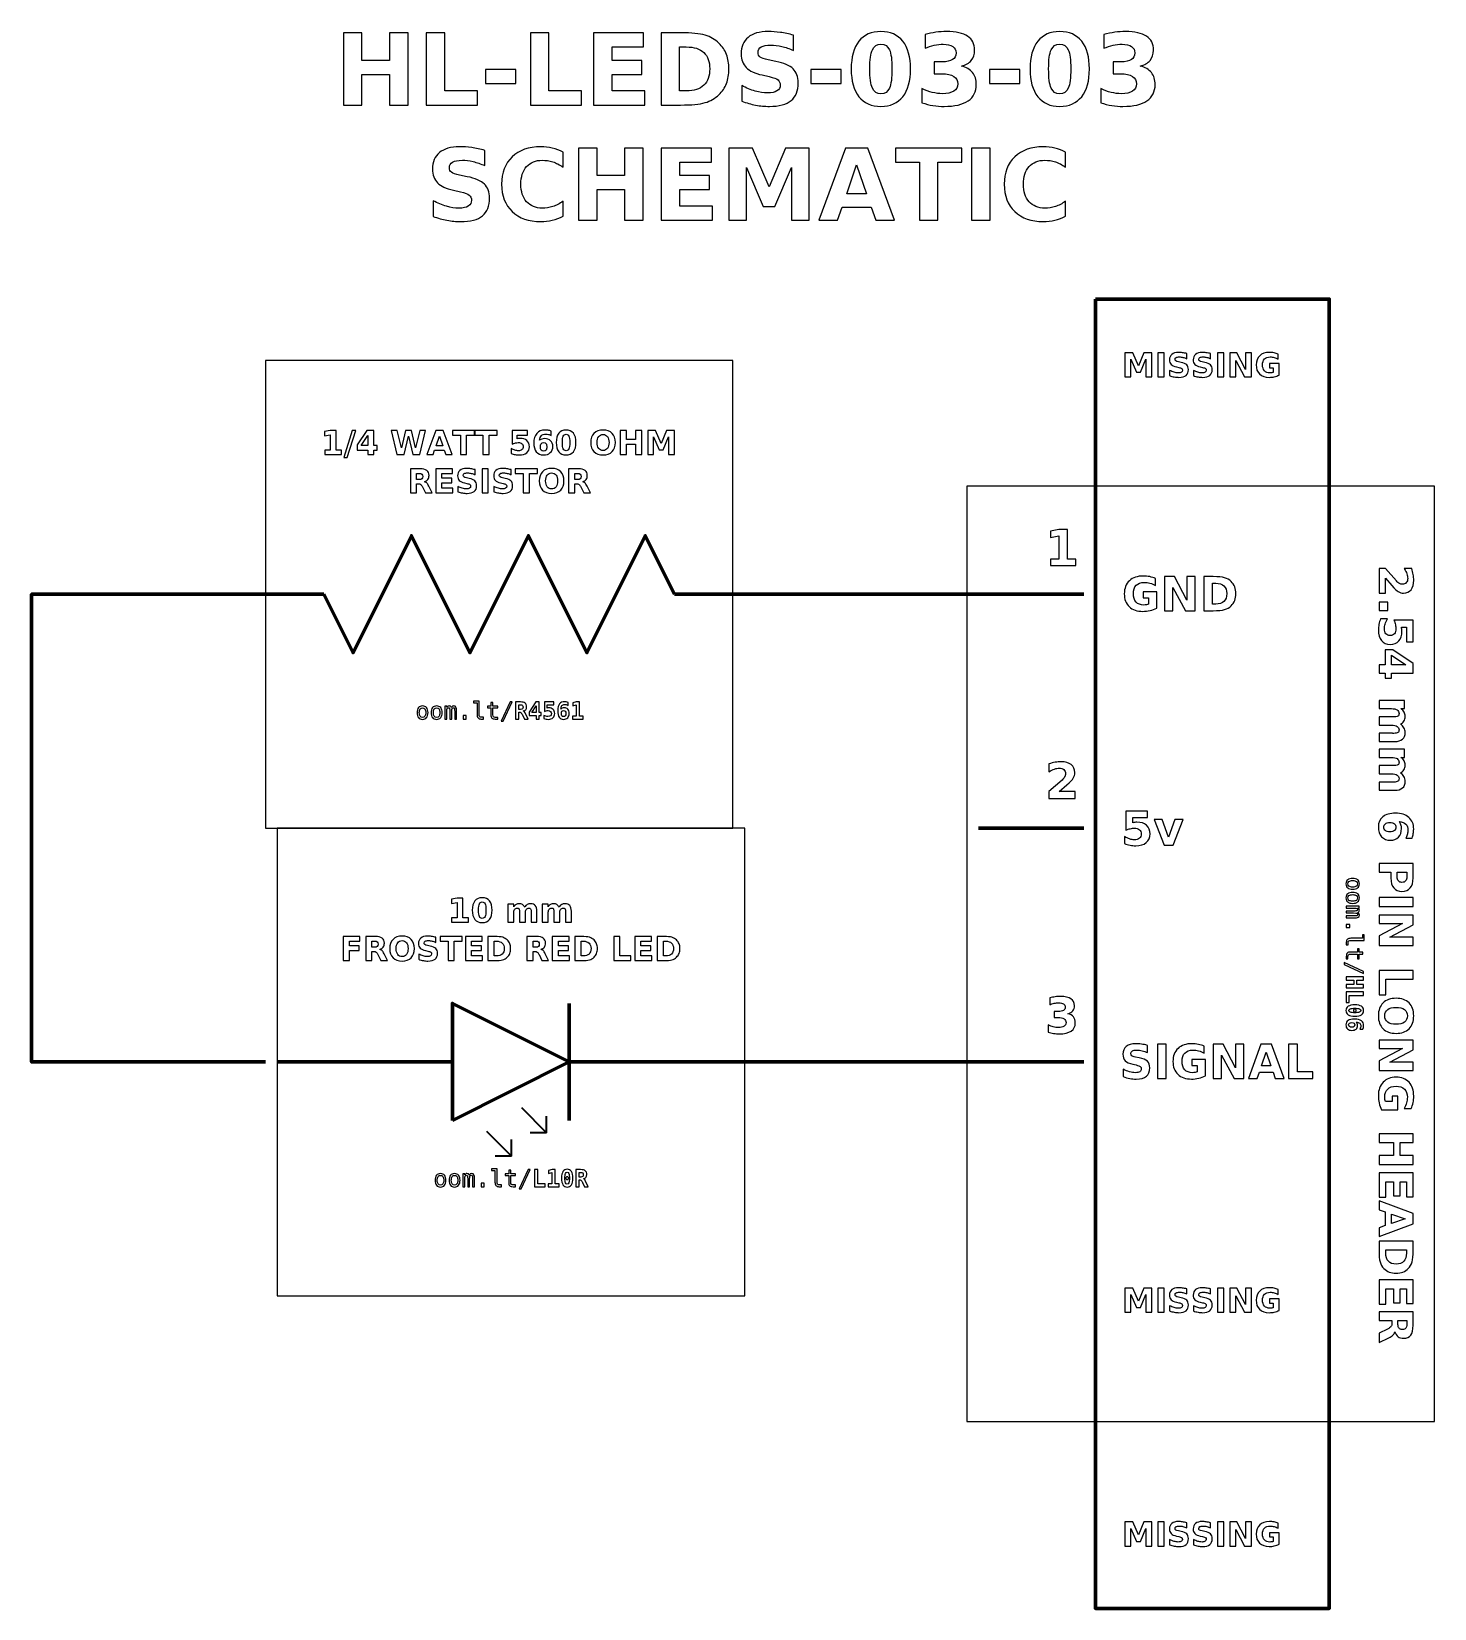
# Model space of a CAD drawing. Header units: centimetres. Extents: x -13.55 to -7.55, y -19.19 to -12.44.
import ezdxf

# ---------------------------------------------------------------- set-up
doc = ezdxf.new("R2010")
doc.units = ezdxf.units.CM
doc.header["$MEASUREMENT"] = 0
doc.layers.add('Layer 1', color=7, linetype='Continuous')

msp = doc.modelspace()

# ---------------------------------------------------------------- linework, layer by layer
at = {"layer": 'Layer 1', "color": 7}
msp.add_lwpolyline([(-12.55001, -15.85), (-10.55001, -15.85), (-10.55001, -13.85), (-12.55001, -13.85), (-12.55001, -15.85)], close=True, dxfattribs=at)
at = {"layer": 'Layer 1'}
for points, knots in [([(-12.21642, -12.4491), (-12.21642, -12.4491), (-12.13684, -12.4491), (-12.13684, -12.4491), (-12.13684, -12.4491), (-12.13684, -12.4491), (-12.13684, -12.56672), (-12.13684, -12.56672), (-12.13684, -12.56672), (-12.13684, -12.56672), (-12.01943, -12.56672), (-12.01943, -12.56672), (-12.01943, -12.56672), (-12.01943, -12.56672), (-12.01943, -12.4491), (-12.01943, -12.4491), (-12.01943, -12.4491), (-12.01943, -12.4491), (-11.93985, -12.4491), (-11.93985, -12.4491), (-11.93985, -12.4491), (-11.93985, -12.4491), (-11.93985, -12.75771), (-11.93985, -12.75771), (-11.93985, -12.75771), (-11.93985, -12.75771), (-12.01943, -12.75771), (-12.01943, -12.75771), (-12.01943, -12.75771), (-12.01943, -12.75771), (-12.01943, -12.6269), (-12.01943, -12.6269), (-12.01943, -12.6269), (-12.01943, -12.6269), (-12.13684, -12.6269), (-12.13684, -12.6269), (-12.13684, -12.6269), (-12.13684, -12.6269), (-12.13684, -12.75771), (-12.13684, -12.75771), (-12.13684, -12.75771), (-12.13684, -12.75771), (-12.21642, -12.75771), (-12.21642, -12.75771), (-12.21642, -12.75771), (-12.21642, -12.75771), (-12.21642, -12.4491), (-12.21642, -12.4491)], [0, 0, 0, 0, 0.0833333, 0.0833333, 0.0833333, 0.0833333, 0.1666667, 0.1666667, 0.1666667, 0.1666667, 0.25, 0.25, 0.25, 0.25, 0.3333333, 0.3333333, 0.3333333, 0.3333333, 0.4166667, 0.4166667, 0.4166667, 0.4166667, 0.5, 0.5, 0.5, 0.5, 0.5833333, 0.5833333, 0.5833333, 0.5833333, 0.6666667, 0.6666667, 0.6666667, 0.6666667, 0.75, 0.75, 0.75, 0.75, 0.8333333, 0.8333333, 0.8333333, 0.8333333, 0.9166667, 0.9166667, 0.9166667, 0.9166667, 1, 1, 1, 1]), ([(-11.86216, -12.4491), (-11.86216, -12.4491), (-11.78258, -12.4491), (-11.78258, -12.4491), (-11.78258, -12.4491), (-11.78258, -12.4491), (-11.78258, -12.69753), (-11.78258, -12.69753), (-11.78258, -12.69753), (-11.78258, -12.69753), (-11.64288, -12.69753), (-11.64288, -12.69753), (-11.64288, -12.69753), (-11.64288, -12.69753), (-11.64288, -12.75771), (-11.64288, -12.75771), (-11.64288, -12.75771), (-11.64288, -12.75771), (-11.86216, -12.75771), (-11.86216, -12.75771), (-11.86216, -12.75771), (-11.86216, -12.75771), (-11.86216, -12.4491), (-11.86216, -12.4491)], [0, 0, 0, 0, 0.1666667, 0.1666667, 0.1666667, 0.1666667, 0.3333333, 0.3333333, 0.3333333, 0.3333333, 0.5, 0.5, 0.5, 0.5, 0.6666667, 0.6666667, 0.6666667, 0.6666667, 0.8333333, 0.8333333, 0.8333333, 0.8333333, 1, 1, 1, 1]), ([(-11.41675, -12.4491), (-11.41675, -12.4491), (-11.33717, -12.4491), (-11.33717, -12.4491), (-11.33717, -12.4491), (-11.33717, -12.4491), (-11.33717, -12.69753), (-11.33717, -12.69753), (-11.33717, -12.69753), (-11.33717, -12.69753), (-11.19747, -12.69753), (-11.19747, -12.69753), (-11.19747, -12.69753), (-11.19747, -12.69753), (-11.19747, -12.75771), (-11.19747, -12.75771), (-11.19747, -12.75771), (-11.19747, -12.75771), (-11.41675, -12.75771), (-11.41675, -12.75771), (-11.41675, -12.75771), (-11.41675, -12.75771), (-11.41675, -12.4491), (-11.41675, -12.4491)], [0, 0, 0, 0, 0.1666667, 0.1666667, 0.1666667, 0.1666667, 0.3333333, 0.3333333, 0.3333333, 0.3333333, 0.5, 0.5, 0.5, 0.5, 0.6666667, 0.6666667, 0.6666667, 0.6666667, 0.8333333, 0.8333333, 0.8333333, 0.8333333, 1, 1, 1, 1]), ([(-11.14702, -12.4491), (-11.14702, -12.4491), (-10.93225, -12.4491), (-10.93225, -12.4491), (-10.93225, -12.4491), (-10.93225, -12.4491), (-10.93225, -12.50929), (-10.93225, -12.50929), (-10.93225, -12.50929), (-10.93225, -12.50929), (-11.06744, -12.50929), (-11.06744, -12.50929), (-11.06744, -12.50929), (-11.06744, -12.50929), (-11.06744, -12.56672), (-11.06744, -12.56672), (-11.06744, -12.56672), (-11.06744, -12.56672), (-10.94037, -12.56672), (-10.94037, -12.56672), (-10.94037, -12.56672), (-10.94037, -12.56672), (-10.94037, -12.6269), (-10.94037, -12.6269), (-10.94037, -12.6269), (-10.94037, -12.6269), (-11.06744, -12.6269), (-11.06744, -12.6269), (-11.06744, -12.6269), (-11.06744, -12.6269), (-11.06744, -12.69753), (-11.06744, -12.69753), (-11.06744, -12.69753), (-11.06744, -12.69753), (-10.92774, -12.69753), (-10.92774, -12.69753), (-10.92774, -12.69753), (-10.92774, -12.69753), (-10.92774, -12.75771), (-10.92774, -12.75771), (-10.92774, -12.75771), (-10.92774, -12.75771), (-11.14702, -12.75771), (-11.14702, -12.75771), (-11.14702, -12.75771), (-11.14702, -12.75771), (-11.14702, -12.4491), (-11.14702, -12.4491)], [0, 0, 0, 0, 0.0833333, 0.0833333, 0.0833333, 0.0833333, 0.1666667, 0.1666667, 0.1666667, 0.1666667, 0.25, 0.25, 0.25, 0.25, 0.3333333, 0.3333333, 0.3333333, 0.3333333, 0.4166667, 0.4166667, 0.4166667, 0.4166667, 0.5, 0.5, 0.5, 0.5, 0.5833333, 0.5833333, 0.5833333, 0.5833333, 0.6666667, 0.6666667, 0.6666667, 0.6666667, 0.75, 0.75, 0.75, 0.75, 0.8333333, 0.8333333, 0.8333333, 0.8333333, 0.9166667, 0.9166667, 0.9166667, 0.9166667, 1, 1, 1, 1]), ([(-10.85782, -12.4491), (-10.85782, -12.4491), (-10.77386, -12.4491), (-10.77386, -12.4491), (-10.77386, -12.4491), (-10.72702, -12.4491), (-10.69216, -12.45242), (-10.66923, -12.45912), (-10.66923, -12.45912), (-10.6463, -12.46582), (-10.62662, -12.47711), (-10.61018, -12.49313), (-10.61018, -12.49313), (-10.59571, -12.50703), (-10.58499, -12.52311), (-10.57793, -12.54132), (-10.57793, -12.54132), (-10.57095, -12.55945), (-10.56742, -12.58005), (-10.56742, -12.60312), (-10.56742, -12.60312), (-10.56742, -12.62641), (-10.57095, -12.64715), (-10.57793, -12.66542), (-10.57793, -12.66542), (-10.58499, -12.6837), (-10.59571, -12.69978), (-10.61018, -12.71368), (-10.61018, -12.71368), (-10.62676, -12.7297), (-10.64658, -12.74099), (-10.66972, -12.74769), (-10.66972, -12.74769), (-10.69287, -12.75439), (-10.72758, -12.75771), (-10.77386, -12.75771), (-10.77386, -12.75771), (-10.77386, -12.75771), (-10.85782, -12.75771), (-10.85782, -12.75771), (-10.85782, -12.75771), (-10.85782, -12.75771), (-10.85782, -12.4491), (-10.85782, -12.4491)], [0, 0, 0, 0, 0.0909091, 0.0909091, 0.0909091, 0.0909091, 0.1818182, 0.1818182, 0.1818182, 0.1818182, 0.2727273, 0.2727273, 0.2727273, 0.2727273, 0.3636364, 0.3636364, 0.3636364, 0.3636364, 0.4545455, 0.4545455, 0.4545455, 0.4545455, 0.5454545, 0.5454545, 0.5454545, 0.5454545, 0.6363636, 0.6363636, 0.6363636, 0.6363636, 0.7272727, 0.7272727, 0.7272727, 0.7272727, 0.8181818, 0.8181818, 0.8181818, 0.8181818, 0.9090909, 0.9090909, 0.9090909, 0.9090909, 1, 1, 1, 1]), ([(-10.29169, -12.45884), (-10.29169, -12.45884), (-10.29169, -12.5241), (-10.29169, -12.5241), (-10.29169, -12.5241), (-10.30863, -12.51655), (-10.32521, -12.51084), (-10.34129, -12.50696), (-10.34129, -12.50696), (-10.35745, -12.50308), (-10.37269, -12.50117), (-10.38701, -12.50117), (-10.38701, -12.50117), (-10.40599, -12.50117), (-10.4201, -12.50378), (-10.42921, -12.509), (-10.42921, -12.509), (-10.43831, -12.5143), (-10.44282, -12.52241), (-10.44282, -12.53342), (-10.44282, -12.53342), (-10.44282, -12.54167), (-10.43979, -12.54816), (-10.43365, -12.55275), (-10.43365, -12.55275), (-10.42751, -12.55733), (-10.41637, -12.56136), (-10.40021, -12.56467), (-10.40021, -12.56467), (-10.40021, -12.56467), (-10.36634, -12.57144), (-10.36634, -12.57144), (-10.36634, -12.57144), (-10.33198, -12.57836), (-10.30764, -12.5888), (-10.29318, -12.60291), (-10.29318, -12.60291), (-10.27871, -12.61695), (-10.27145, -12.63692), (-10.27145, -12.66281), (-10.27145, -12.66281), (-10.27145, -12.69689), (-10.28153, -12.72222), (-10.30171, -12.7388), (-10.30171, -12.7388), (-10.32189, -12.75538), (-10.35272, -12.76371), (-10.39421, -12.76371), (-10.39421, -12.76371), (-10.41383, -12.76371), (-10.43344, -12.76187), (-10.45312, -12.75813), (-10.45312, -12.75813), (-10.47281, -12.75439), (-10.49256, -12.74889), (-10.51225, -12.74162), (-10.51225, -12.74162), (-10.51225, -12.74162), (-10.51225, -12.67446), (-10.51225, -12.67446), (-10.51225, -12.67446), (-10.49256, -12.6849), (-10.47352, -12.6928), (-10.4551, -12.69809), (-10.4551, -12.69809), (-10.43669, -12.70338), (-10.41898, -12.70606), (-10.4019, -12.70606), (-10.4019, -12.70606), (-10.38455, -12.70606), (-10.37121, -12.70317), (-10.36197, -12.69739), (-10.36197, -12.69739), (-10.35272, -12.6916), (-10.34814, -12.68335), (-10.34814, -12.67255), (-10.34814, -12.67255), (-10.34814, -12.66295), (-10.35124, -12.65548), (-10.35752, -12.65025), (-10.35752, -12.65025), (-10.3638, -12.64503), (-10.37629, -12.64031), (-10.39506, -12.63621), (-10.39506, -12.63621), (-10.39506, -12.63621), (-10.42589, -12.62937), (-10.42589, -12.62937), (-10.42589, -12.62937), (-10.45672, -12.62274), (-10.4793, -12.61223), (-10.49355, -12.59776), (-10.49355, -12.59776), (-10.5078, -12.5833), (-10.51493, -12.56375), (-10.51493, -12.53927), (-10.51493, -12.53927), (-10.51493, -12.50851), (-10.50498, -12.48487), (-10.48516, -12.46836), (-10.48516, -12.46836), (-10.46533, -12.45178), (-10.43683, -12.44353), (-10.39957, -12.44353), (-10.39957, -12.44353), (-10.38264, -12.44353), (-10.36521, -12.4448), (-10.34729, -12.44734), (-10.34729, -12.44734), (-10.32937, -12.44988), (-10.31082, -12.45369), (-10.29169, -12.45884)], [0, 0, 0, 0, 0.0357143, 0.0357143, 0.0357143, 0.0357143, 0.0714286, 0.0714286, 0.0714286, 0.0714286, 0.1071429, 0.1071429, 0.1071429, 0.1071429, 0.1428571, 0.1428571, 0.1428571, 0.1428571, 0.1785714, 0.1785714, 0.1785714, 0.1785714, 0.2142857, 0.2142857, 0.2142857, 0.2142857, 0.25, 0.25, 0.25, 0.25, 0.2857143, 0.2857143, 0.2857143, 0.2857143, 0.3214286, 0.3214286, 0.3214286, 0.3214286, 0.3571429, 0.3571429, 0.3571429, 0.3571429, 0.3928571, 0.3928571, 0.3928571, 0.3928571, 0.4285714, 0.4285714, 0.4285714, 0.4285714, 0.4642857, 0.4642857, 0.4642857, 0.4642857, 0.5, 0.5, 0.5, 0.5, 0.5357143, 0.5357143, 0.5357143, 0.5357143, 0.5714286, 0.5714286, 0.5714286, 0.5714286, 0.6071429, 0.6071429, 0.6071429, 0.6071429, 0.6428571, 0.6428571, 0.6428571, 0.6428571, 0.6785714, 0.6785714, 0.6785714, 0.6785714, 0.7142857, 0.7142857, 0.7142857, 0.7142857, 0.75, 0.75, 0.75, 0.75, 0.7857143, 0.7857143, 0.7857143, 0.7857143, 0.8214286, 0.8214286, 0.8214286, 0.8214286, 0.8571429, 0.8571429, 0.8571429, 0.8571429, 0.8928571, 0.8928571, 0.8928571, 0.8928571, 0.9285714, 0.9285714, 0.9285714, 0.9285714, 0.9642857, 0.9642857, 0.9642857, 0.9642857, 1, 1, 1, 1]), ([(-9.79047, -12.60369), (-9.79047, -12.65484), (-9.80148, -12.69428), (-9.82356, -12.72208), (-9.82356, -12.72208), (-9.84558, -12.74981), (-9.8769, -12.76371), (-9.9174, -12.76371), (-9.9174, -12.76371), (-9.95804, -12.76371), (-9.98944, -12.74981), (-10.01145, -12.72208), (-10.01145, -12.72208), (-10.03353, -12.69428), (-10.04454, -12.65484), (-10.04454, -12.60369), (-10.04454, -12.60369), (-10.04454, -12.55247), (-10.03353, -12.51295), (-10.01145, -12.48516), (-10.01145, -12.48516), (-9.98944, -12.45743), (-9.95804, -12.44353), (-9.9174, -12.44353), (-9.9174, -12.44353), (-9.8769, -12.44353), (-9.84558, -12.45743), (-9.82356, -12.48516), (-9.82356, -12.48516), (-9.80148, -12.51295), (-9.79047, -12.55247), (-9.79047, -12.60369)], [0, 0, 0, 0, 0.125, 0.125, 0.125, 0.125, 0.25, 0.25, 0.25, 0.25, 0.375, 0.375, 0.375, 0.375, 0.5, 0.5, 0.5, 0.5, 0.625, 0.625, 0.625, 0.625, 0.75, 0.75, 0.75, 0.75, 0.875, 0.875, 0.875, 0.875, 1, 1, 1, 1]), ([(-9.57302, -12.59127), (-9.55228, -12.59663), (-9.5364, -12.60602), (-9.52561, -12.61928), (-9.52561, -12.61928), (-9.51481, -12.63262), (-9.50938, -12.64948), (-9.50938, -12.67001), (-9.50938, -12.67001), (-9.50938, -12.70063), (-9.52109, -12.72391), (-9.54451, -12.73986), (-9.54451, -12.73986), (-9.56794, -12.75573), (-9.60209, -12.76371), (-9.64703, -12.76371), (-9.64703, -12.76371), (-9.66291, -12.76371), (-9.67878, -12.76244), (-9.69473, -12.7599), (-9.69473, -12.7599), (-9.7106, -12.75736), (-9.72633, -12.75348), (-9.74193, -12.7484), (-9.74193, -12.7484), (-9.74193, -12.7484), (-9.74193, -12.68701), (-9.74193, -12.68701), (-9.74193, -12.68701), (-9.72704, -12.69442), (-9.71229, -12.70007), (-9.69762, -12.70388), (-9.69762, -12.70388), (-9.68294, -12.70762), (-9.66848, -12.70952), (-9.6543, -12.70952), (-9.6543, -12.70952), (-9.6332, -12.70952), (-9.61705, -12.70585), (-9.60583, -12.69858), (-9.60583, -12.69858), (-9.59461, -12.69125), (-9.58896, -12.68081), (-9.58896, -12.66712), (-9.58896, -12.66712), (-9.58896, -12.65308), (-9.59475, -12.64242), (-9.60625, -12.63523), (-9.60625, -12.63523), (-9.61775, -12.62796), (-9.63475, -12.62436), (-9.65719, -12.62436), (-9.65719, -12.62436), (-9.65719, -12.62436), (-9.68901, -12.62436), (-9.68901, -12.62436), (-9.68901, -12.62436), (-9.68901, -12.62436), (-9.68901, -12.57307), (-9.68901, -12.57307), (-9.68901, -12.57307), (-9.68901, -12.57307), (-9.65557, -12.57307), (-9.65557, -12.57307), (-9.65557, -12.57307), (-9.63553, -12.57307), (-9.62071, -12.56996), (-9.61091, -12.56368), (-9.61091, -12.56368), (-9.6011, -12.5574), (-9.59623, -12.54788), (-9.59623, -12.53511), (-9.59623, -12.53511), (-9.59623, -12.52326), (-9.60096, -12.51408), (-9.61048, -12.50766), (-9.61048, -12.50766), (-9.62001, -12.50117), (-9.63341, -12.49793), (-9.65077, -12.49793), (-9.65077, -12.49793), (-9.66361, -12.49793), (-9.67652, -12.49934), (-9.68965, -12.50223), (-9.68965, -12.50223), (-9.7027, -12.50512), (-9.71568, -12.50943), (-9.72866, -12.51507), (-9.72866, -12.51507), (-9.72866, -12.51507), (-9.72866, -12.45679), (-9.72866, -12.45679), (-9.72866, -12.45679), (-9.71293, -12.45235), (-9.69741, -12.44903), (-9.68196, -12.44684), (-9.68196, -12.44684), (-9.6665, -12.44466), (-9.65141, -12.44353), (-9.63652, -12.44353), (-9.63652, -12.44353), (-9.59644, -12.44353), (-9.56639, -12.45009), (-9.54649, -12.46328), (-9.54649, -12.46328), (-9.52659, -12.47641), (-9.51665, -12.49623), (-9.51665, -12.52269), (-9.51665, -12.52269), (-9.51665, -12.54068), (-9.52137, -12.5555), (-9.5309, -12.567), (-9.5309, -12.567), (-9.54042, -12.5785), (-9.55446, -12.58661), (-9.57302, -12.59127)], [0, 0, 0, 0, 0.0344828, 0.0344828, 0.0344828, 0.0344828, 0.0689655, 0.0689655, 0.0689655, 0.0689655, 0.1034483, 0.1034483, 0.1034483, 0.1034483, 0.137931, 0.137931, 0.137931, 0.137931, 0.1724138, 0.1724138, 0.1724138, 0.1724138, 0.2068966, 0.2068966, 0.2068966, 0.2068966, 0.2413793, 0.2413793, 0.2413793, 0.2413793, 0.2758621, 0.2758621, 0.2758621, 0.2758621, 0.3103448, 0.3103448, 0.3103448, 0.3103448, 0.3448276, 0.3448276, 0.3448276, 0.3448276, 0.3793103, 0.3793103, 0.3793103, 0.3793103, 0.4137931, 0.4137931, 0.4137931, 0.4137931, 0.4482759, 0.4482759, 0.4482759, 0.4482759, 0.4827586, 0.4827586, 0.4827586, 0.4827586, 0.5172414, 0.5172414, 0.5172414, 0.5172414, 0.5517241, 0.5517241, 0.5517241, 0.5517241, 0.5862069, 0.5862069, 0.5862069, 0.5862069, 0.6206897, 0.6206897, 0.6206897, 0.6206897, 0.6551724, 0.6551724, 0.6551724, 0.6551724, 0.6896552, 0.6896552, 0.6896552, 0.6896552, 0.7241379, 0.7241379, 0.7241379, 0.7241379, 0.7586207, 0.7586207, 0.7586207, 0.7586207, 0.7931034, 0.7931034, 0.7931034, 0.7931034, 0.8275862, 0.8275862, 0.8275862, 0.8275862, 0.862069, 0.862069, 0.862069, 0.862069, 0.8965517, 0.8965517, 0.8965517, 0.8965517, 0.9310345, 0.9310345, 0.9310345, 0.9310345, 0.9655172, 0.9655172, 0.9655172, 0.9655172, 1, 1, 1, 1]), ([(-9.02565, -12.60369), (-9.02565, -12.65484), (-9.03666, -12.69428), (-9.05874, -12.72208), (-9.05874, -12.72208), (-9.08076, -12.74981), (-9.11208, -12.76371), (-9.15258, -12.76371), (-9.15258, -12.76371), (-9.19322, -12.76371), (-9.22462, -12.74981), (-9.24663, -12.72208), (-9.24663, -12.72208), (-9.26871, -12.69428), (-9.27972, -12.65484), (-9.27972, -12.60369), (-9.27972, -12.60369), (-9.27972, -12.55247), (-9.26871, -12.51295), (-9.24663, -12.48516), (-9.24663, -12.48516), (-9.22462, -12.45743), (-9.19322, -12.44353), (-9.15258, -12.44353), (-9.15258, -12.44353), (-9.11208, -12.44353), (-9.08076, -12.45743), (-9.05874, -12.48516), (-9.05874, -12.48516), (-9.03666, -12.51295), (-9.02565, -12.55247), (-9.02565, -12.60369)], [0, 0, 0, 0, 0.125, 0.125, 0.125, 0.125, 0.25, 0.25, 0.25, 0.25, 0.375, 0.375, 0.375, 0.375, 0.5, 0.5, 0.5, 0.5, 0.625, 0.625, 0.625, 0.625, 0.75, 0.75, 0.75, 0.75, 0.875, 0.875, 0.875, 0.875, 1, 1, 1, 1]), ([(-8.8082, -12.59127), (-8.78746, -12.59663), (-8.77158, -12.60602), (-8.76079, -12.61928), (-8.76079, -12.61928), (-8.74999, -12.63262), (-8.74456, -12.64948), (-8.74456, -12.67001), (-8.74456, -12.67001), (-8.74456, -12.70063), (-8.75627, -12.72391), (-8.77969, -12.73986), (-8.77969, -12.73986), (-8.80312, -12.75573), (-8.83727, -12.76371), (-8.88221, -12.76371), (-8.88221, -12.76371), (-8.89809, -12.76371), (-8.91396, -12.76244), (-8.92991, -12.7599), (-8.92991, -12.7599), (-8.94578, -12.75736), (-8.96151, -12.75348), (-8.97711, -12.7484), (-8.97711, -12.7484), (-8.97711, -12.7484), (-8.97711, -12.68701), (-8.97711, -12.68701), (-8.97711, -12.68701), (-8.96222, -12.69442), (-8.94747, -12.70007), (-8.9328, -12.70388), (-8.9328, -12.70388), (-8.91812, -12.70762), (-8.90366, -12.70952), (-8.88948, -12.70952), (-8.88948, -12.70952), (-8.86838, -12.70952), (-8.85223, -12.70585), (-8.84101, -12.69858), (-8.84101, -12.69858), (-8.82979, -12.69125), (-8.82414, -12.68081), (-8.82414, -12.66712), (-8.82414, -12.66712), (-8.82414, -12.65308), (-8.82993, -12.64242), (-8.84143, -12.63523), (-8.84143, -12.63523), (-8.85293, -12.62796), (-8.86993, -12.62436), (-8.89237, -12.62436), (-8.89237, -12.62436), (-8.89237, -12.62436), (-8.92419, -12.62436), (-8.92419, -12.62436), (-8.92419, -12.62436), (-8.92419, -12.62436), (-8.92419, -12.57307), (-8.92419, -12.57307), (-8.92419, -12.57307), (-8.92419, -12.57307), (-8.89075, -12.57307), (-8.89075, -12.57307), (-8.89075, -12.57307), (-8.87071, -12.57307), (-8.85589, -12.56996), (-8.84609, -12.56368), (-8.84609, -12.56368), (-8.83628, -12.5574), (-8.83141, -12.54788), (-8.83141, -12.53511), (-8.83141, -12.53511), (-8.83141, -12.52326), (-8.83614, -12.51408), (-8.84566, -12.50766), (-8.84566, -12.50766), (-8.85519, -12.50117), (-8.86859, -12.49793), (-8.88595, -12.49793), (-8.88595, -12.49793), (-8.89879, -12.49793), (-8.9117, -12.49934), (-8.92483, -12.50223), (-8.92483, -12.50223), (-8.93788, -12.50512), (-8.95086, -12.50943), (-8.96384, -12.51507), (-8.96384, -12.51507), (-8.96384, -12.51507), (-8.96384, -12.45679), (-8.96384, -12.45679), (-8.96384, -12.45679), (-8.94811, -12.45235), (-8.93259, -12.44903), (-8.91714, -12.44684), (-8.91714, -12.44684), (-8.90168, -12.44466), (-8.88659, -12.44353), (-8.8717, -12.44353), (-8.8717, -12.44353), (-8.83162, -12.44353), (-8.80157, -12.45009), (-8.78167, -12.46328), (-8.78167, -12.46328), (-8.76177, -12.47641), (-8.75183, -12.49623), (-8.75183, -12.52269), (-8.75183, -12.52269), (-8.75183, -12.54068), (-8.75655, -12.5555), (-8.76608, -12.567), (-8.76608, -12.567), (-8.7756, -12.5785), (-8.78964, -12.58661), (-8.8082, -12.59127)], [0, 0, 0, 0, 0.0344828, 0.0344828, 0.0344828, 0.0344828, 0.0689655, 0.0689655, 0.0689655, 0.0689655, 0.1034483, 0.1034483, 0.1034483, 0.1034483, 0.137931, 0.137931, 0.137931, 0.137931, 0.1724138, 0.1724138, 0.1724138, 0.1724138, 0.2068966, 0.2068966, 0.2068966, 0.2068966, 0.2413793, 0.2413793, 0.2413793, 0.2413793, 0.2758621, 0.2758621, 0.2758621, 0.2758621, 0.3103448, 0.3103448, 0.3103448, 0.3103448, 0.3448276, 0.3448276, 0.3448276, 0.3448276, 0.3793103, 0.3793103, 0.3793103, 0.3793103, 0.4137931, 0.4137931, 0.4137931, 0.4137931, 0.4482759, 0.4482759, 0.4482759, 0.4482759, 0.4827586, 0.4827586, 0.4827586, 0.4827586, 0.5172414, 0.5172414, 0.5172414, 0.5172414, 0.5517241, 0.5517241, 0.5517241, 0.5517241, 0.5862069, 0.5862069, 0.5862069, 0.5862069, 0.6206897, 0.6206897, 0.6206897, 0.6206897, 0.6551724, 0.6551724, 0.6551724, 0.6551724, 0.6896552, 0.6896552, 0.6896552, 0.6896552, 0.7241379, 0.7241379, 0.7241379, 0.7241379, 0.7586207, 0.7586207, 0.7586207, 0.7586207, 0.7931034, 0.7931034, 0.7931034, 0.7931034, 0.8275862, 0.8275862, 0.8275862, 0.8275862, 0.862069, 0.862069, 0.862069, 0.862069, 0.8965517, 0.8965517, 0.8965517, 0.8965517, 0.9310345, 0.9310345, 0.9310345, 0.9310345, 0.9655172, 0.9655172, 0.9655172, 0.9655172, 1, 1, 1, 1]), ([(-10.77824, -12.50929), (-10.77824, -12.50929), (-10.77824, -12.69753), (-10.77824, -12.69753), (-10.77824, -12.69753), (-10.77824, -12.69753), (-10.74973, -12.69753), (-10.74973, -12.69753), (-10.74973, -12.69753), (-10.71721, -12.69753), (-10.69237, -12.68948), (-10.67523, -12.67333), (-10.67523, -12.67333), (-10.65808, -12.65724), (-10.64948, -12.63382), (-10.64948, -12.60312), (-10.64948, -12.60312), (-10.64948, -12.5725), (-10.65801, -12.54922), (-10.67509, -12.53327), (-10.67509, -12.53327), (-10.69216, -12.51726), (-10.71707, -12.50929), (-10.74973, -12.50929), (-10.74973, -12.50929), (-10.74973, -12.50929), (-10.77824, -12.50929), (-10.77824, -12.50929)], [0, 0, 0, 0, 0.1428571, 0.1428571, 0.1428571, 0.1428571, 0.2857143, 0.2857143, 0.2857143, 0.2857143, 0.4285714, 0.4285714, 0.4285714, 0.4285714, 0.5714286, 0.5714286, 0.5714286, 0.5714286, 0.7142857, 0.7142857, 0.7142857, 0.7142857, 0.8571429, 0.8571429, 0.8571429, 0.8571429, 1, 1, 1, 1]), ([(-9.87006, -12.60312), (-9.87006, -12.56453), (-9.87366, -12.53737), (-9.88092, -12.52156), (-9.88092, -12.52156), (-9.88812, -12.50583), (-9.90033, -12.49793), (-9.9174, -12.49793), (-9.9174, -12.49793), (-9.93447, -12.49793), (-9.94668, -12.50583), (-9.95402, -12.52156), (-9.95402, -12.52156), (-9.96129, -12.53737), (-9.96495, -12.56453), (-9.96495, -12.60312), (-9.96495, -12.60312), (-9.96495, -12.64207), (-9.96129, -12.66959), (-9.95402, -12.68553), (-9.95402, -12.68553), (-9.94668, -12.70155), (-9.93447, -12.70952), (-9.9174, -12.70952), (-9.9174, -12.70952), (-9.90047, -12.70952), (-9.88833, -12.70155), (-9.88099, -12.68553), (-9.88099, -12.68553), (-9.87373, -12.66959), (-9.87006, -12.64207), (-9.87006, -12.60312)], [0, 0, 0, 0, 0.125, 0.125, 0.125, 0.125, 0.25, 0.25, 0.25, 0.25, 0.375, 0.375, 0.375, 0.375, 0.5, 0.5, 0.5, 0.5, 0.625, 0.625, 0.625, 0.625, 0.75, 0.75, 0.75, 0.75, 0.875, 0.875, 0.875, 0.875, 1, 1, 1, 1]), ([(-9.10524, -12.60312), (-9.10524, -12.56453), (-9.10884, -12.53737), (-9.1161, -12.52156), (-9.1161, -12.52156), (-9.1233, -12.50583), (-9.13551, -12.49793), (-9.15258, -12.49793), (-9.15258, -12.49793), (-9.16965, -12.49793), (-9.18186, -12.50583), (-9.1892, -12.52156), (-9.1892, -12.52156), (-9.19647, -12.53737), (-9.20013, -12.56453), (-9.20013, -12.60312), (-9.20013, -12.60312), (-9.20013, -12.64207), (-9.19647, -12.66959), (-9.1892, -12.68553), (-9.1892, -12.68553), (-9.18186, -12.70155), (-9.16965, -12.70952), (-9.15258, -12.70952), (-9.15258, -12.70952), (-9.13565, -12.70952), (-9.12351, -12.70155), (-9.11617, -12.68553), (-9.11617, -12.68553), (-9.10891, -12.66959), (-9.10524, -12.64207), (-9.10524, -12.60312)], [0, 0, 0, 0, 0.125, 0.125, 0.125, 0.125, 0.25, 0.25, 0.25, 0.25, 0.375, 0.375, 0.375, 0.375, 0.5, 0.5, 0.5, 0.5, 0.625, 0.625, 0.625, 0.625, 0.75, 0.75, 0.75, 0.75, 0.875, 0.875, 0.875, 0.875, 1, 1, 1, 1]), ([(-11.60838, -12.60581), (-11.60838, -12.60581), (-11.47856, -12.60581), (-11.47856, -12.60581), (-11.47856, -12.60581), (-11.47856, -12.60581), (-11.47856, -12.66599), (-11.47856, -12.66599), (-11.47856, -12.66599), (-11.47856, -12.66599), (-11.60838, -12.66599), (-11.60838, -12.66599), (-11.60838, -12.66599), (-11.60838, -12.66599), (-11.60838, -12.60581), (-11.60838, -12.60581)], [0, 0, 0, 0, 0.25, 0.25, 0.25, 0.25, 0.5, 0.5, 0.5, 0.5, 0.75, 0.75, 0.75, 0.75, 1, 1, 1, 1]), ([(-10.21754, -12.60581), (-10.21754, -12.60581), (-10.08772, -12.60581), (-10.08772, -12.60581), (-10.08772, -12.60581), (-10.08772, -12.60581), (-10.08772, -12.66599), (-10.08772, -12.66599), (-10.08772, -12.66599), (-10.08772, -12.66599), (-10.21754, -12.66599), (-10.21754, -12.66599), (-10.21754, -12.66599), (-10.21754, -12.66599), (-10.21754, -12.60581), (-10.21754, -12.60581)], [0, 0, 0, 0, 0.25, 0.25, 0.25, 0.25, 0.5, 0.5, 0.5, 0.5, 0.75, 0.75, 0.75, 0.75, 1, 1, 1, 1]), ([(-9.45272, -12.60581), (-9.45272, -12.60581), (-9.3229, -12.60581), (-9.3229, -12.60581), (-9.3229, -12.60581), (-9.3229, -12.60581), (-9.3229, -12.66599), (-9.3229, -12.66599), (-9.3229, -12.66599), (-9.3229, -12.66599), (-9.45272, -12.66599), (-9.45272, -12.66599), (-9.45272, -12.66599), (-9.45272, -12.66599), (-9.45272, -12.60581), (-9.45272, -12.60581)], [0, 0, 0, 0, 0.25, 0.25, 0.25, 0.25, 0.5, 0.5, 0.5, 0.5, 0.75, 0.75, 0.75, 0.75, 1, 1, 1, 1]), ([(-11.61183, -12.9516), (-11.61183, -12.9516), (-11.61183, -13.01686), (-11.61183, -13.01686), (-11.61183, -13.01686), (-11.62877, -13.00931), (-11.64535, -13.0036), (-11.66143, -12.99972), (-11.66143, -12.99972), (-11.67759, -12.99584), (-11.69283, -12.99393), (-11.70715, -12.99393), (-11.70715, -12.99393), (-11.72613, -12.99393), (-11.74024, -12.99654), (-11.74935, -13.00176), (-11.74935, -13.00176), (-11.75845, -13.00706), (-11.76296, -13.01517), (-11.76296, -13.02618), (-11.76296, -13.02618), (-11.76296, -13.03443), (-11.75993, -13.04092), (-11.75379, -13.04551), (-11.75379, -13.04551), (-11.74765, -13.05009), (-11.73651, -13.05412), (-11.72035, -13.05743), (-11.72035, -13.05743), (-11.72035, -13.05743), (-11.68648, -13.0642), (-11.68648, -13.0642), (-11.68648, -13.0642), (-11.65212, -13.07112), (-11.62778, -13.08156), (-11.61332, -13.09567), (-11.61332, -13.09567), (-11.59885, -13.10971), (-11.59159, -13.12968), (-11.59159, -13.15557), (-11.59159, -13.15557), (-11.59159, -13.18965), (-11.60167, -13.21498), (-11.62185, -13.23156), (-11.62185, -13.23156), (-11.64203, -13.24814), (-11.67286, -13.25647), (-11.71435, -13.25647), (-11.71435, -13.25647), (-11.73397, -13.25647), (-11.75358, -13.25463), (-11.77326, -13.25089), (-11.77326, -13.25089), (-11.79295, -13.24715), (-11.8127, -13.24165), (-11.83239, -13.23438), (-11.83239, -13.23438), (-11.83239, -13.23438), (-11.83239, -13.16722), (-11.83239, -13.16722), (-11.83239, -13.16722), (-11.8127, -13.17766), (-11.79366, -13.18556), (-11.77524, -13.19085), (-11.77524, -13.19085), (-11.75683, -13.19614), (-11.73912, -13.19882), (-11.72204, -13.19882), (-11.72204, -13.19882), (-11.70469, -13.19882), (-11.69135, -13.19593), (-11.68211, -13.19015), (-11.68211, -13.19015), (-11.67286, -13.18436), (-11.66828, -13.17611), (-11.66828, -13.16531), (-11.66828, -13.16531), (-11.66828, -13.15571), (-11.67138, -13.14824), (-11.67766, -13.14301), (-11.67766, -13.14301), (-11.68394, -13.13779), (-11.69643, -13.13307), (-11.7152, -13.12897), (-11.7152, -13.12897), (-11.7152, -13.12897), (-11.74603, -13.12213), (-11.74603, -13.12213), (-11.74603, -13.12213), (-11.77686, -13.1155), (-11.79944, -13.10499), (-11.81369, -13.09052), (-11.81369, -13.09052), (-11.82794, -13.07606), (-11.83507, -13.05651), (-11.83507, -13.03203), (-11.83507, -13.03203), (-11.83507, -13.00127), (-11.82512, -12.97763), (-11.8053, -12.96112), (-11.8053, -12.96112), (-11.78547, -12.94454), (-11.75697, -12.93629), (-11.71971, -12.93629), (-11.71971, -12.93629), (-11.70278, -12.93629), (-11.68535, -12.93756), (-11.66743, -12.9401), (-11.66743, -12.9401), (-11.64951, -12.94264), (-11.63096, -12.94645), (-11.61183, -12.9516)], [0, 0, 0, 0, 0.0357143, 0.0357143, 0.0357143, 0.0357143, 0.0714286, 0.0714286, 0.0714286, 0.0714286, 0.1071429, 0.1071429, 0.1071429, 0.1071429, 0.1428571, 0.1428571, 0.1428571, 0.1428571, 0.1785714, 0.1785714, 0.1785714, 0.1785714, 0.2142857, 0.2142857, 0.2142857, 0.2142857, 0.25, 0.25, 0.25, 0.25, 0.2857143, 0.2857143, 0.2857143, 0.2857143, 0.3214286, 0.3214286, 0.3214286, 0.3214286, 0.3571429, 0.3571429, 0.3571429, 0.3571429, 0.3928571, 0.3928571, 0.3928571, 0.3928571, 0.4285714, 0.4285714, 0.4285714, 0.4285714, 0.4642857, 0.4642857, 0.4642857, 0.4642857, 0.5, 0.5, 0.5, 0.5, 0.5357143, 0.5357143, 0.5357143, 0.5357143, 0.5714286, 0.5714286, 0.5714286, 0.5714286, 0.6071429, 0.6071429, 0.6071429, 0.6071429, 0.6428571, 0.6428571, 0.6428571, 0.6428571, 0.6785714, 0.6785714, 0.6785714, 0.6785714, 0.7142857, 0.7142857, 0.7142857, 0.7142857, 0.75, 0.75, 0.75, 0.75, 0.7857143, 0.7857143, 0.7857143, 0.7857143, 0.8214286, 0.8214286, 0.8214286, 0.8214286, 0.8571429, 0.8571429, 0.8571429, 0.8571429, 0.8928571, 0.8928571, 0.8928571, 0.8928571, 0.9285714, 0.9285714, 0.9285714, 0.9285714, 0.9642857, 0.9642857, 0.9642857, 0.9642857, 1, 1, 1, 1]), ([(-11.27698, -13.23354), (-11.29158, -13.24109), (-11.30682, -13.2468), (-11.3227, -13.25068), (-11.3227, -13.25068), (-11.3385, -13.25456), (-11.35508, -13.25647), (-11.3723, -13.25647), (-11.3723, -13.25647), (-11.42366, -13.25647), (-11.46437, -13.24207), (-11.49443, -13.21336), (-11.49443, -13.21336), (-11.52449, -13.18464), (-11.53951, -13.1457), (-11.53951, -13.09645), (-11.53951, -13.09645), (-11.53951, -13.04713), (-11.52449, -13.00811), (-11.49443, -12.9794), (-11.49443, -12.9794), (-11.46437, -12.95068), (-11.42366, -12.93629), (-11.3723, -12.93629), (-11.3723, -12.93629), (-11.35508, -12.93629), (-11.3385, -12.93819), (-11.3227, -12.94207), (-11.3227, -12.94207), (-11.30682, -12.94595), (-11.29158, -12.95167), (-11.27698, -12.95922), (-11.27698, -12.95922), (-11.27698, -12.95922), (-11.27698, -13.02307), (-11.27698, -13.02307), (-11.27698, -13.02307), (-11.29172, -13.01298), (-11.30626, -13.00564), (-11.32058, -13.00099), (-11.32058, -13.00099), (-11.3349, -12.99626), (-11.35, -12.99393), (-11.36588, -12.99393), (-11.36588, -12.99393), (-11.39424, -12.99393), (-11.41661, -13.00303), (-11.43283, -13.02124), (-11.43283, -13.02124), (-11.44913, -13.03944), (-11.45725, -13.06449), (-11.45725, -13.09645), (-11.45725, -13.09645), (-11.45725, -13.12834), (-11.44913, -13.15332), (-11.43283, -13.17152), (-11.43283, -13.17152), (-11.41661, -13.18972), (-11.39424, -13.19882), (-11.36588, -13.19882), (-11.36588, -13.19882), (-11.35, -13.19882), (-11.3349, -13.1965), (-11.32058, -13.19177), (-11.32058, -13.19177), (-11.30626, -13.18711), (-11.29172, -13.17977), (-11.27698, -13.16968), (-11.27698, -13.16968), (-11.27698, -13.16968), (-11.27698, -13.23354), (-11.27698, -13.23354)], [0, 0, 0, 0, 0.0555556, 0.0555556, 0.0555556, 0.0555556, 0.1111111, 0.1111111, 0.1111111, 0.1111111, 0.1666667, 0.1666667, 0.1666667, 0.1666667, 0.2222222, 0.2222222, 0.2222222, 0.2222222, 0.2777778, 0.2777778, 0.2777778, 0.2777778, 0.3333333, 0.3333333, 0.3333333, 0.3333333, 0.3888889, 0.3888889, 0.3888889, 0.3888889, 0.4444444, 0.4444444, 0.4444444, 0.4444444, 0.5, 0.5, 0.5, 0.5, 0.5555556, 0.5555556, 0.5555556, 0.5555556, 0.6111111, 0.6111111, 0.6111111, 0.6111111, 0.6666667, 0.6666667, 0.6666667, 0.6666667, 0.7222222, 0.7222222, 0.7222222, 0.7222222, 0.7777778, 0.7777778, 0.7777778, 0.7777778, 0.8333333, 0.8333333, 0.8333333, 0.8333333, 0.8888889, 0.8888889, 0.8888889, 0.8888889, 0.9444444, 0.9444444, 0.9444444, 0.9444444, 1, 1, 1, 1]), ([(-11.21108, -12.94186), (-11.21108, -12.94186), (-11.1315, -12.94186), (-11.1315, -12.94186), (-11.1315, -12.94186), (-11.1315, -12.94186), (-11.1315, -13.05948), (-11.1315, -13.05948), (-11.1315, -13.05948), (-11.1315, -13.05948), (-11.01409, -13.05948), (-11.01409, -13.05948), (-11.01409, -13.05948), (-11.01409, -13.05948), (-11.01409, -12.94186), (-11.01409, -12.94186), (-11.01409, -12.94186), (-11.01409, -12.94186), (-10.93451, -12.94186), (-10.93451, -12.94186), (-10.93451, -12.94186), (-10.93451, -12.94186), (-10.93451, -13.25047), (-10.93451, -13.25047), (-10.93451, -13.25047), (-10.93451, -13.25047), (-11.01409, -13.25047), (-11.01409, -13.25047), (-11.01409, -13.25047), (-11.01409, -13.25047), (-11.01409, -13.11966), (-11.01409, -13.11966), (-11.01409, -13.11966), (-11.01409, -13.11966), (-11.1315, -13.11966), (-11.1315, -13.11966), (-11.1315, -13.11966), (-11.1315, -13.11966), (-11.1315, -13.25047), (-11.1315, -13.25047), (-11.1315, -13.25047), (-11.1315, -13.25047), (-11.21108, -13.25047), (-11.21108, -13.25047), (-11.21108, -13.25047), (-11.21108, -13.25047), (-11.21108, -12.94186), (-11.21108, -12.94186)], [0, 0, 0, 0, 0.0833333, 0.0833333, 0.0833333, 0.0833333, 0.1666667, 0.1666667, 0.1666667, 0.1666667, 0.25, 0.25, 0.25, 0.25, 0.3333333, 0.3333333, 0.3333333, 0.3333333, 0.4166667, 0.4166667, 0.4166667, 0.4166667, 0.5, 0.5, 0.5, 0.5, 0.5833333, 0.5833333, 0.5833333, 0.5833333, 0.6666667, 0.6666667, 0.6666667, 0.6666667, 0.75, 0.75, 0.75, 0.75, 0.8333333, 0.8333333, 0.8333333, 0.8333333, 0.9166667, 0.9166667, 0.9166667, 0.9166667, 1, 1, 1, 1]), ([(-10.85682, -12.94186), (-10.85682, -12.94186), (-10.64205, -12.94186), (-10.64205, -12.94186), (-10.64205, -12.94186), (-10.64205, -12.94186), (-10.64205, -13.00205), (-10.64205, -13.00205), (-10.64205, -13.00205), (-10.64205, -13.00205), (-10.77724, -13.00205), (-10.77724, -13.00205), (-10.77724, -13.00205), (-10.77724, -13.00205), (-10.77724, -13.05948), (-10.77724, -13.05948), (-10.77724, -13.05948), (-10.77724, -13.05948), (-10.65017, -13.05948), (-10.65017, -13.05948), (-10.65017, -13.05948), (-10.65017, -13.05948), (-10.65017, -13.11966), (-10.65017, -13.11966), (-10.65017, -13.11966), (-10.65017, -13.11966), (-10.77724, -13.11966), (-10.77724, -13.11966), (-10.77724, -13.11966), (-10.77724, -13.11966), (-10.77724, -13.19029), (-10.77724, -13.19029), (-10.77724, -13.19029), (-10.77724, -13.19029), (-10.63754, -13.19029), (-10.63754, -13.19029), (-10.63754, -13.19029), (-10.63754, -13.19029), (-10.63754, -13.25047), (-10.63754, -13.25047), (-10.63754, -13.25047), (-10.63754, -13.25047), (-10.85682, -13.25047), (-10.85682, -13.25047), (-10.85682, -13.25047), (-10.85682, -13.25047), (-10.85682, -12.94186), (-10.85682, -12.94186)], [0, 0, 0, 0, 0.0833333, 0.0833333, 0.0833333, 0.0833333, 0.1666667, 0.1666667, 0.1666667, 0.1666667, 0.25, 0.25, 0.25, 0.25, 0.3333333, 0.3333333, 0.3333333, 0.3333333, 0.4166667, 0.4166667, 0.4166667, 0.4166667, 0.5, 0.5, 0.5, 0.5, 0.5833333, 0.5833333, 0.5833333, 0.5833333, 0.6666667, 0.6666667, 0.6666667, 0.6666667, 0.75, 0.75, 0.75, 0.75, 0.8333333, 0.8333333, 0.8333333, 0.8333333, 0.9166667, 0.9166667, 0.9166667, 0.9166667, 1, 1, 1, 1]), ([(-10.56762, -12.94186), (-10.56762, -12.94186), (-10.46638, -12.94186), (-10.46638, -12.94186), (-10.46638, -12.94186), (-10.46638, -12.94186), (-10.39603, -13.10703), (-10.39603, -13.10703), (-10.39603, -13.10703), (-10.39603, -13.10703), (-10.32534, -12.94186), (-10.32534, -12.94186), (-10.32534, -12.94186), (-10.32534, -12.94186), (-10.2243, -12.94186), (-10.2243, -12.94186), (-10.2243, -12.94186), (-10.2243, -12.94186), (-10.2243, -13.25047), (-10.2243, -13.25047), (-10.2243, -13.25047), (-10.2243, -13.25047), (-10.29952, -13.25047), (-10.29952, -13.25047), (-10.29952, -13.25047), (-10.29952, -13.25047), (-10.29952, -13.02476), (-10.29952, -13.02476), (-10.29952, -13.02476), (-10.29952, -13.02476), (-10.37063, -13.19113), (-10.37063, -13.19113), (-10.37063, -13.19113), (-10.37063, -13.19113), (-10.42108, -13.19113), (-10.42108, -13.19113), (-10.42108, -13.19113), (-10.42108, -13.19113), (-10.4922, -13.02476), (-10.4922, -13.02476), (-10.4922, -13.02476), (-10.4922, -13.02476), (-10.4922, -13.25047), (-10.4922, -13.25047), (-10.4922, -13.25047), (-10.4922, -13.25047), (-10.56762, -13.25047), (-10.56762, -13.25047), (-10.56762, -13.25047), (-10.56762, -13.25047), (-10.56762, -12.94186), (-10.56762, -12.94186)], [0, 0, 0, 0, 0.0769231, 0.0769231, 0.0769231, 0.0769231, 0.1538462, 0.1538462, 0.1538462, 0.1538462, 0.2307692, 0.2307692, 0.2307692, 0.2307692, 0.3076923, 0.3076923, 0.3076923, 0.3076923, 0.3846154, 0.3846154, 0.3846154, 0.3846154, 0.4615385, 0.4615385, 0.4615385, 0.4615385, 0.5384615, 0.5384615, 0.5384615, 0.5384615, 0.6153846, 0.6153846, 0.6153846, 0.6153846, 0.6923077, 0.6923077, 0.6923077, 0.6923077, 0.7692308, 0.7692308, 0.7692308, 0.7692308, 0.8461538, 0.8461538, 0.8461538, 0.8461538, 0.9230769, 0.9230769, 0.9230769, 0.9230769, 1, 1, 1, 1]), ([(-9.95909, -13.19431), (-9.95909, -13.19431), (-10.08355, -13.19431), (-10.08355, -13.19431), (-10.08355, -13.19431), (-10.08355, -13.19431), (-10.10316, -13.25047), (-10.10316, -13.25047), (-10.10316, -13.25047), (-10.10316, -13.25047), (-10.18317, -13.25047), (-10.18317, -13.25047), (-10.18317, -13.25047), (-10.18317, -13.25047), (-10.06887, -12.94186), (-10.06887, -12.94186), (-10.06887, -12.94186), (-10.06887, -12.94186), (-9.97398, -12.94186), (-9.97398, -12.94186), (-9.97398, -12.94186), (-9.97398, -12.94186), (-9.85968, -13.25047), (-9.85968, -13.25047), (-9.85968, -13.25047), (-9.85968, -13.25047), (-9.93969, -13.25047), (-9.93969, -13.25047), (-9.93969, -13.25047), (-9.93969, -13.25047), (-9.95909, -13.19431), (-9.95909, -13.19431)], [0, 0, 0, 0, 0.125, 0.125, 0.125, 0.125, 0.25, 0.25, 0.25, 0.25, 0.375, 0.375, 0.375, 0.375, 0.5, 0.5, 0.5, 0.5, 0.625, 0.625, 0.625, 0.625, 0.75, 0.75, 0.75, 0.75, 0.875, 0.875, 0.875, 0.875, 1, 1, 1, 1]), ([(-9.85551, -12.94186), (-9.85551, -12.94186), (-9.57111, -12.94186), (-9.57111, -12.94186), (-9.57111, -12.94186), (-9.57111, -12.94186), (-9.57111, -13.00205), (-9.57111, -13.00205), (-9.57111, -13.00205), (-9.57111, -13.00205), (-9.67341, -13.00205), (-9.67341, -13.00205), (-9.67341, -13.00205), (-9.67341, -13.00205), (-9.67341, -13.25047), (-9.67341, -13.25047), (-9.67341, -13.25047), (-9.67341, -13.25047), (-9.753, -13.25047), (-9.753, -13.25047), (-9.753, -13.25047), (-9.753, -13.25047), (-9.753, -13.00205), (-9.753, -13.00205), (-9.753, -13.00205), (-9.753, -13.00205), (-9.85551, -13.00205), (-9.85551, -13.00205), (-9.85551, -13.00205), (-9.85551, -13.00205), (-9.85551, -12.94186), (-9.85551, -12.94186)], [0, 0, 0, 0, 0.125, 0.125, 0.125, 0.125, 0.25, 0.25, 0.25, 0.25, 0.375, 0.375, 0.375, 0.375, 0.5, 0.5, 0.5, 0.5, 0.625, 0.625, 0.625, 0.625, 0.75, 0.75, 0.75, 0.75, 0.875, 0.875, 0.875, 0.875, 1, 1, 1, 1]), ([(-9.5299, -12.94186), (-9.5299, -12.94186), (-9.45032, -12.94186), (-9.45032, -12.94186), (-9.45032, -12.94186), (-9.45032, -12.94186), (-9.45032, -13.25047), (-9.45032, -13.25047), (-9.45032, -13.25047), (-9.45032, -13.25047), (-9.5299, -13.25047), (-9.5299, -13.25047), (-9.5299, -13.25047), (-9.5299, -13.25047), (-9.5299, -12.94186), (-9.5299, -12.94186)], [0, 0, 0, 0, 0.25, 0.25, 0.25, 0.25, 0.5, 0.5, 0.5, 0.5, 0.75, 0.75, 0.75, 0.75, 1, 1, 1, 1]), ([(-9.12767, -13.23354), (-9.14227, -13.24109), (-9.15751, -13.2468), (-9.17339, -13.25068), (-9.17339, -13.25068), (-9.18919, -13.25456), (-9.20577, -13.25647), (-9.22299, -13.25647), (-9.22299, -13.25647), (-9.27435, -13.25647), (-9.31506, -13.24207), (-9.34512, -13.21336), (-9.34512, -13.21336), (-9.37518, -13.18464), (-9.3902, -13.1457), (-9.3902, -13.09645), (-9.3902, -13.09645), (-9.3902, -13.04713), (-9.37518, -13.00811), (-9.34512, -12.9794), (-9.34512, -12.9794), (-9.31506, -12.95068), (-9.27435, -12.93629), (-9.22299, -12.93629), (-9.22299, -12.93629), (-9.20577, -12.93629), (-9.18919, -12.93819), (-9.17339, -12.94207), (-9.17339, -12.94207), (-9.15751, -12.94595), (-9.14227, -12.95167), (-9.12767, -12.95922), (-9.12767, -12.95922), (-9.12767, -12.95922), (-9.12767, -13.02307), (-9.12767, -13.02307), (-9.12767, -13.02307), (-9.14241, -13.01298), (-9.15695, -13.00564), (-9.17127, -13.00099), (-9.17127, -13.00099), (-9.18559, -12.99626), (-9.20069, -12.99393), (-9.21657, -12.99393), (-9.21657, -12.99393), (-9.24493, -12.99393), (-9.2673, -13.00303), (-9.28352, -13.02124), (-9.28352, -13.02124), (-9.29982, -13.03944), (-9.30794, -13.06449), (-9.30794, -13.09645), (-9.30794, -13.09645), (-9.30794, -13.12834), (-9.29982, -13.15332), (-9.28352, -13.17152), (-9.28352, -13.17152), (-9.2673, -13.18972), (-9.24493, -13.19882), (-9.21657, -13.19882), (-9.21657, -13.19882), (-9.20069, -13.19882), (-9.18559, -13.1965), (-9.17127, -13.19177), (-9.17127, -13.19177), (-9.15695, -13.18711), (-9.14241, -13.17977), (-9.12767, -13.16968), (-9.12767, -13.16968), (-9.12767, -13.16968), (-9.12767, -13.23354), (-9.12767, -13.23354)], [0, 0, 0, 0, 0.0555556, 0.0555556, 0.0555556, 0.0555556, 0.1111111, 0.1111111, 0.1111111, 0.1111111, 0.1666667, 0.1666667, 0.1666667, 0.1666667, 0.2222222, 0.2222222, 0.2222222, 0.2222222, 0.2777778, 0.2777778, 0.2777778, 0.2777778, 0.3333333, 0.3333333, 0.3333333, 0.3333333, 0.3888889, 0.3888889, 0.3888889, 0.3888889, 0.4444444, 0.4444444, 0.4444444, 0.4444444, 0.5, 0.5, 0.5, 0.5, 0.5555556, 0.5555556, 0.5555556, 0.5555556, 0.6111111, 0.6111111, 0.6111111, 0.6111111, 0.6666667, 0.6666667, 0.6666667, 0.6666667, 0.7222222, 0.7222222, 0.7222222, 0.7222222, 0.7777778, 0.7777778, 0.7777778, 0.7777778, 0.8333333, 0.8333333, 0.8333333, 0.8333333, 0.8888889, 0.8888889, 0.8888889, 0.8888889, 0.9444444, 0.9444444, 0.9444444, 0.9444444, 1, 1, 1, 1]), ([(-10.06372, -13.13702), (-10.06372, -13.13702), (-9.97913, -13.13702), (-9.97913, -13.13702), (-9.97913, -13.13702), (-9.97913, -13.13702), (-10.02132, -13.01425), (-10.02132, -13.01425), (-10.02132, -13.01425), (-10.02132, -13.01425), (-10.06372, -13.13702), (-10.06372, -13.13702)], [0, 0, 0, 0, 0.3333333, 0.3333333, 0.3333333, 0.3333333, 0.6666667, 0.6666667, 0.6666667, 0.6666667, 1, 1, 1, 1])]:
    msp.add_open_spline(points, degree=3, knots=knots, dxfattribs=at)
at = {"layer": 'Layer 1', "color": 250, "lineweight": 100}
for points, knots in [([(-9.00001, -13.58747), (-9.00001, -13.58747), (-8.00001, -13.58747), (-8.00001, -13.58747), (-8.00001, -13.58747), (-8.00001, -13.58747), (-8.00001, -19.18747), (-8.00001, -19.18747), (-8.00001, -19.18747), (-8.00001, -19.18747), (-9.00001, -19.18747), (-9.00001, -19.18747), (-9.00001, -19.18747), (-9.00001, -19.18747), (-9.00001, -13.58747), (-9.00001, -13.58747)], [0, 0, 0, 0, 0.25, 0.25, 0.25, 0.25, 0.5, 0.5, 0.5, 0.5, 0.75, 0.75, 0.75, 0.75, 1, 1, 1, 1]), ([(-12.30001, -14.85), (-12.30001, -14.85), (-12.17501, -15.1), (-12.17501, -15.1), (-12.17501, -15.1), (-12.17501, -15.1), (-11.92501, -14.6), (-11.92501, -14.6), (-11.92501, -14.6), (-11.92501, -14.6), (-11.67501, -15.1), (-11.67501, -15.1), (-11.67501, -15.1), (-11.67501, -15.1), (-11.42501, -14.6), (-11.42501, -14.6), (-11.42501, -14.6), (-11.42501, -14.6), (-11.17502, -15.1), (-11.17502, -15.1), (-11.17502, -15.1), (-11.17502, -15.1), (-10.92502, -14.6), (-10.92502, -14.6), (-10.92502, -14.6), (-10.92502, -14.6), (-10.80002, -14.85), (-10.80002, -14.85)], [0, 0, 0, 0, 0.1428571, 0.1428571, 0.1428571, 0.1428571, 0.2857143, 0.2857143, 0.2857143, 0.2857143, 0.4285714, 0.4285714, 0.4285714, 0.4285714, 0.5714286, 0.5714286, 0.5714286, 0.5714286, 0.7142857, 0.7142857, 0.7142857, 0.7142857, 0.8571429, 0.8571429, 0.8571429, 0.8571429, 1, 1, 1, 1])]:
    msp.add_open_spline(points, degree=3, knots=knots, dxfattribs=at)
at = {"layer": 'Layer 1', "color": 250}
for points, knots in [([(-8.87357, -13.8176), (-8.87357, -13.8176), (-8.83982, -13.8176), (-8.83982, -13.8176), (-8.83982, -13.8176), (-8.83982, -13.8176), (-8.81637, -13.87266), (-8.81637, -13.87266), (-8.81637, -13.87266), (-8.81637, -13.87266), (-8.79281, -13.8176), (-8.79281, -13.8176), (-8.79281, -13.8176), (-8.79281, -13.8176), (-8.75913, -13.8176), (-8.75913, -13.8176), (-8.75913, -13.8176), (-8.75913, -13.8176), (-8.75913, -13.92047), (-8.75913, -13.92047), (-8.75913, -13.92047), (-8.75913, -13.92047), (-8.7842, -13.92047), (-8.7842, -13.92047), (-8.7842, -13.92047), (-8.7842, -13.92047), (-8.7842, -13.84523), (-8.7842, -13.84523), (-8.7842, -13.84523), (-8.7842, -13.84523), (-8.80791, -13.90069), (-8.80791, -13.90069), (-8.80791, -13.90069), (-8.80791, -13.90069), (-8.82472, -13.90069), (-8.82472, -13.90069), (-8.82472, -13.90069), (-8.82472, -13.90069), (-8.84843, -13.84523), (-8.84843, -13.84523), (-8.84843, -13.84523), (-8.84843, -13.84523), (-8.84843, -13.92047), (-8.84843, -13.92047), (-8.84843, -13.92047), (-8.84843, -13.92047), (-8.87357, -13.92047), (-8.87357, -13.92047), (-8.87357, -13.92047), (-8.87357, -13.92047), (-8.87357, -13.8176), (-8.87357, -13.8176)], [0, 0, 0, 0, 0.0769231, 0.0769231, 0.0769231, 0.0769231, 0.1538462, 0.1538462, 0.1538462, 0.1538462, 0.2307692, 0.2307692, 0.2307692, 0.2307692, 0.3076923, 0.3076923, 0.3076923, 0.3076923, 0.3846154, 0.3846154, 0.3846154, 0.3846154, 0.4615385, 0.4615385, 0.4615385, 0.4615385, 0.5384615, 0.5384615, 0.5384615, 0.5384615, 0.6153846, 0.6153846, 0.6153846, 0.6153846, 0.6923077, 0.6923077, 0.6923077, 0.6923077, 0.7692308, 0.7692308, 0.7692308, 0.7692308, 0.8461538, 0.8461538, 0.8461538, 0.8461538, 0.9230769, 0.9230769, 0.9230769, 0.9230769, 1, 1, 1, 1]), ([(-8.73314, -13.8176), (-8.73314, -13.8176), (-8.70661, -13.8176), (-8.70661, -13.8176), (-8.70661, -13.8176), (-8.70661, -13.8176), (-8.70661, -13.92047), (-8.70661, -13.92047), (-8.70661, -13.92047), (-8.70661, -13.92047), (-8.73314, -13.92047), (-8.73314, -13.92047), (-8.73314, -13.92047), (-8.73314, -13.92047), (-8.73314, -13.8176), (-8.73314, -13.8176)], [0, 0, 0, 0, 0.25, 0.25, 0.25, 0.25, 0.5, 0.5, 0.5, 0.5, 0.75, 0.75, 0.75, 0.75, 1, 1, 1, 1]), ([(-8.60906, -13.82085), (-8.60906, -13.82085), (-8.60906, -13.8426), (-8.60906, -13.8426), (-8.60906, -13.8426), (-8.61471, -13.84008), (-8.62023, -13.83818), (-8.62559, -13.83689), (-8.62559, -13.83689), (-8.63098, -13.83559), (-8.63606, -13.83496), (-8.64083, -13.83496), (-8.64083, -13.83496), (-8.64716, -13.83496), (-8.65186, -13.83583), (-8.6549, -13.83757), (-8.6549, -13.83757), (-8.65793, -13.83933), (-8.65944, -13.84204), (-8.65944, -13.84571), (-8.65944, -13.84571), (-8.65944, -13.84846), (-8.65843, -13.85062), (-8.65638, -13.85215), (-8.65638, -13.85215), (-8.65433, -13.85368), (-8.65062, -13.85502), (-8.64523, -13.85612), (-8.64523, -13.85612), (-8.64523, -13.85612), (-8.63394, -13.85838), (-8.63394, -13.85838), (-8.63394, -13.85838), (-8.62249, -13.86069), (-8.61438, -13.86417), (-8.60956, -13.86887), (-8.60956, -13.86887), (-8.60473, -13.87355), (-8.60231, -13.88021), (-8.60231, -13.88884), (-8.60231, -13.88884), (-8.60231, -13.9002), (-8.60567, -13.90864), (-8.6124, -13.91417), (-8.6124, -13.91417), (-8.61913, -13.91969), (-8.6294, -13.92247), (-8.64323, -13.92247), (-8.64323, -13.92247), (-8.64977, -13.92247), (-8.65631, -13.92186), (-8.66287, -13.92061), (-8.66287, -13.92061), (-8.66943, -13.91936), (-8.67602, -13.91753), (-8.68258, -13.91511), (-8.68258, -13.91511), (-8.68258, -13.91511), (-8.68258, -13.89272), (-8.68258, -13.89272), (-8.68258, -13.89272), (-8.67602, -13.8962), (-8.66967, -13.89883), (-8.66353, -13.9006), (-8.66353, -13.9006), (-8.65739, -13.90236), (-8.65149, -13.90325), (-8.6458, -13.90325), (-8.6458, -13.90325), (-8.64001, -13.90325), (-8.63557, -13.90229), (-8.63249, -13.90036), (-8.63249, -13.90036), (-8.6294, -13.89843), (-8.62788, -13.89568), (-8.62788, -13.89208), (-8.62788, -13.89208), (-8.62788, -13.88888), (-8.62891, -13.88639), (-8.631, -13.88465), (-8.631, -13.88465), (-8.6331, -13.88291), (-8.63726, -13.88134), (-8.64352, -13.87997), (-8.64352, -13.87997), (-8.64352, -13.87997), (-8.65379, -13.87769), (-8.65379, -13.87769), (-8.65379, -13.87769), (-8.66407, -13.87548), (-8.6716, -13.87198), (-8.67635, -13.86715), (-8.67635, -13.86715), (-8.6811, -13.86233), (-8.68347, -13.85582), (-8.68347, -13.84766), (-8.68347, -13.84766), (-8.68347, -13.8374), (-8.68016, -13.82952), (-8.67355, -13.82402), (-8.67355, -13.82402), (-8.66694, -13.81849), (-8.65744, -13.81574), (-8.64502, -13.81574), (-8.64502, -13.81574), (-8.63938, -13.81574), (-8.63357, -13.81617), (-8.62759, -13.81701), (-8.62759, -13.81701), (-8.62162, -13.81786), (-8.61544, -13.81913), (-8.60906, -13.82085)], [0, 0, 0, 0, 0.0357143, 0.0357143, 0.0357143, 0.0357143, 0.0714286, 0.0714286, 0.0714286, 0.0714286, 0.1071429, 0.1071429, 0.1071429, 0.1071429, 0.1428571, 0.1428571, 0.1428571, 0.1428571, 0.1785714, 0.1785714, 0.1785714, 0.1785714, 0.2142857, 0.2142857, 0.2142857, 0.2142857, 0.25, 0.25, 0.25, 0.25, 0.2857143, 0.2857143, 0.2857143, 0.2857143, 0.3214286, 0.3214286, 0.3214286, 0.3214286, 0.3571429, 0.3571429, 0.3571429, 0.3571429, 0.3928571, 0.3928571, 0.3928571, 0.3928571, 0.4285714, 0.4285714, 0.4285714, 0.4285714, 0.4642857, 0.4642857, 0.4642857, 0.4642857, 0.5, 0.5, 0.5, 0.5, 0.5357143, 0.5357143, 0.5357143, 0.5357143, 0.5714286, 0.5714286, 0.5714286, 0.5714286, 0.6071429, 0.6071429, 0.6071429, 0.6071429, 0.6428571, 0.6428571, 0.6428571, 0.6428571, 0.6785714, 0.6785714, 0.6785714, 0.6785714, 0.7142857, 0.7142857, 0.7142857, 0.7142857, 0.75, 0.75, 0.75, 0.75, 0.7857143, 0.7857143, 0.7857143, 0.7857143, 0.8214286, 0.8214286, 0.8214286, 0.8214286, 0.8571429, 0.8571429, 0.8571429, 0.8571429, 0.8928571, 0.8928571, 0.8928571, 0.8928571, 0.9285714, 0.9285714, 0.9285714, 0.9285714, 0.9642857, 0.9642857, 0.9642857, 0.9642857, 1, 1, 1, 1]), ([(-8.50744, -13.82085), (-8.50744, -13.82085), (-8.50744, -13.8426), (-8.50744, -13.8426), (-8.50744, -13.8426), (-8.51309, -13.84008), (-8.51861, -13.83818), (-8.52397, -13.83689), (-8.52397, -13.83689), (-8.52936, -13.83559), (-8.53444, -13.83496), (-8.53921, -13.83496), (-8.53921, -13.83496), (-8.54554, -13.83496), (-8.55024, -13.83583), (-8.55328, -13.83757), (-8.55328, -13.83757), (-8.55631, -13.83933), (-8.55782, -13.84204), (-8.55782, -13.84571), (-8.55782, -13.84571), (-8.55782, -13.84846), (-8.55681, -13.85062), (-8.55476, -13.85215), (-8.55476, -13.85215), (-8.55271, -13.85368), (-8.549, -13.85502), (-8.54361, -13.85612), (-8.54361, -13.85612), (-8.54361, -13.85612), (-8.53232, -13.85838), (-8.53232, -13.85838), (-8.53232, -13.85838), (-8.52087, -13.86069), (-8.51276, -13.86417), (-8.50794, -13.86887), (-8.50794, -13.86887), (-8.50311, -13.87355), (-8.50069, -13.88021), (-8.50069, -13.88884), (-8.50069, -13.88884), (-8.50069, -13.9002), (-8.50405, -13.90864), (-8.51078, -13.91417), (-8.51078, -13.91417), (-8.51751, -13.91969), (-8.52778, -13.92247), (-8.54161, -13.92247), (-8.54161, -13.92247), (-8.54815, -13.92247), (-8.55469, -13.92186), (-8.56125, -13.92061), (-8.56125, -13.92061), (-8.56781, -13.91936), (-8.5744, -13.91753), (-8.58096, -13.91511), (-8.58096, -13.91511), (-8.58096, -13.91511), (-8.58096, -13.89272), (-8.58096, -13.89272), (-8.58096, -13.89272), (-8.5744, -13.8962), (-8.56805, -13.89883), (-8.56191, -13.9006), (-8.56191, -13.9006), (-8.55577, -13.90236), (-8.54987, -13.90325), (-8.54418, -13.90325), (-8.54418, -13.90325), (-8.53839, -13.90325), (-8.53395, -13.90229), (-8.53087, -13.90036), (-8.53087, -13.90036), (-8.52778, -13.89843), (-8.52626, -13.89568), (-8.52626, -13.89208), (-8.52626, -13.89208), (-8.52626, -13.88888), (-8.52729, -13.88639), (-8.52938, -13.88465), (-8.52938, -13.88465), (-8.53148, -13.88291), (-8.53564, -13.88134), (-8.5419, -13.87997), (-8.5419, -13.87997), (-8.5419, -13.87997), (-8.55217, -13.87769), (-8.55217, -13.87769), (-8.55217, -13.87769), (-8.56245, -13.87548), (-8.56998, -13.87198), (-8.57473, -13.86715), (-8.57473, -13.86715), (-8.57948, -13.86233), (-8.58185, -13.85582), (-8.58185, -13.84766), (-8.58185, -13.84766), (-8.58185, -13.8374), (-8.57854, -13.82952), (-8.57193, -13.82402), (-8.57193, -13.82402), (-8.56532, -13.81849), (-8.55582, -13.81574), (-8.5434, -13.81574), (-8.5434, -13.81574), (-8.53776, -13.81574), (-8.53195, -13.81617), (-8.52597, -13.81701), (-8.52597, -13.81701), (-8.52, -13.81786), (-8.51382, -13.81913), (-8.50744, -13.82085)], [0, 0, 0, 0, 0.0357143, 0.0357143, 0.0357143, 0.0357143, 0.0714286, 0.0714286, 0.0714286, 0.0714286, 0.1071429, 0.1071429, 0.1071429, 0.1071429, 0.1428571, 0.1428571, 0.1428571, 0.1428571, 0.1785714, 0.1785714, 0.1785714, 0.1785714, 0.2142857, 0.2142857, 0.2142857, 0.2142857, 0.25, 0.25, 0.25, 0.25, 0.2857143, 0.2857143, 0.2857143, 0.2857143, 0.3214286, 0.3214286, 0.3214286, 0.3214286, 0.3571429, 0.3571429, 0.3571429, 0.3571429, 0.3928571, 0.3928571, 0.3928571, 0.3928571, 0.4285714, 0.4285714, 0.4285714, 0.4285714, 0.4642857, 0.4642857, 0.4642857, 0.4642857, 0.5, 0.5, 0.5, 0.5, 0.5357143, 0.5357143, 0.5357143, 0.5357143, 0.5714286, 0.5714286, 0.5714286, 0.5714286, 0.6071429, 0.6071429, 0.6071429, 0.6071429, 0.6428571, 0.6428571, 0.6428571, 0.6428571, 0.6785714, 0.6785714, 0.6785714, 0.6785714, 0.7142857, 0.7142857, 0.7142857, 0.7142857, 0.75, 0.75, 0.75, 0.75, 0.7857143, 0.7857143, 0.7857143, 0.7857143, 0.8214286, 0.8214286, 0.8214286, 0.8214286, 0.8571429, 0.8571429, 0.8571429, 0.8571429, 0.8928571, 0.8928571, 0.8928571, 0.8928571, 0.9285714, 0.9285714, 0.9285714, 0.9285714, 0.9642857, 0.9642857, 0.9642857, 0.9642857, 1, 1, 1, 1]), ([(-8.47741, -13.8176), (-8.47741, -13.8176), (-8.45088, -13.8176), (-8.45088, -13.8176), (-8.45088, -13.8176), (-8.45088, -13.8176), (-8.45088, -13.92047), (-8.45088, -13.92047), (-8.45088, -13.92047), (-8.45088, -13.92047), (-8.47741, -13.92047), (-8.47741, -13.92047), (-8.47741, -13.92047), (-8.47741, -13.92047), (-8.47741, -13.8176), (-8.47741, -13.8176)], [0, 0, 0, 0, 0.25, 0.25, 0.25, 0.25, 0.5, 0.5, 0.5, 0.5, 0.75, 0.75, 0.75, 0.75, 1, 1, 1, 1]), ([(-8.42492, -13.8176), (-8.42492, -13.8176), (-8.39529, -13.8176), (-8.39529, -13.8176), (-8.39529, -13.8176), (-8.39529, -13.8176), (-8.35787, -13.88816), (-8.35787, -13.88816), (-8.35787, -13.88816), (-8.35787, -13.88816), (-8.35787, -13.8176), (-8.35787, -13.8176), (-8.35787, -13.8176), (-8.35787, -13.8176), (-8.33273, -13.8176), (-8.33273, -13.8176), (-8.33273, -13.8176), (-8.33273, -13.8176), (-8.33273, -13.92047), (-8.33273, -13.92047), (-8.33273, -13.92047), (-8.33273, -13.92047), (-8.36236, -13.92047), (-8.36236, -13.92047), (-8.36236, -13.92047), (-8.36236, -13.92047), (-8.39978, -13.84991), (-8.39978, -13.84991), (-8.39978, -13.84991), (-8.39978, -13.84991), (-8.39978, -13.92047), (-8.39978, -13.92047), (-8.39978, -13.92047), (-8.39978, -13.92047), (-8.42492, -13.92047), (-8.42492, -13.92047), (-8.42492, -13.92047), (-8.42492, -13.92047), (-8.42492, -13.8176), (-8.42492, -13.8176)], [0, 0, 0, 0, 0.1, 0.1, 0.1, 0.1, 0.2, 0.2, 0.2, 0.2, 0.3, 0.3, 0.3, 0.3, 0.4, 0.4, 0.4, 0.4, 0.5, 0.5, 0.5, 0.5, 0.6, 0.6, 0.6, 0.6, 0.7, 0.7, 0.7, 0.7, 0.8, 0.8, 0.8, 0.8, 0.9, 0.9, 0.9, 0.9, 1, 1, 1, 1]), ([(-8.21436, -13.91283), (-8.22097, -13.91605), (-8.22783, -13.91845), (-8.23496, -13.92007), (-8.23496, -13.92007), (-8.24209, -13.92167), (-8.24942, -13.92247), (-8.25702, -13.92247), (-8.25702, -13.92247), (-8.27414, -13.92247), (-8.28771, -13.91767), (-8.29773, -13.9081), (-8.29773, -13.9081), (-8.30775, -13.89853), (-8.31276, -13.88555), (-8.31276, -13.86913), (-8.31276, -13.86913), (-8.31276, -13.85255), (-8.30765, -13.83952), (-8.29747, -13.82999), (-8.29747, -13.82999), (-8.28726, -13.82049), (-8.27329, -13.81574), (-8.25556, -13.81574), (-8.25556, -13.81574), (-8.24872, -13.81574), (-8.24216, -13.81638), (-8.23588, -13.81767), (-8.23588, -13.81767), (-8.22962, -13.81896), (-8.22369, -13.82087), (-8.21814, -13.82339), (-8.21814, -13.82339), (-8.21814, -13.82339), (-8.21814, -13.84467), (-8.21814, -13.84467), (-8.21814, -13.84467), (-8.22388, -13.8414), (-8.2296, -13.83898), (-8.23527, -13.83738), (-8.23527, -13.83738), (-8.24093, -13.83576), (-8.24662, -13.83496), (-8.25232, -13.83496), (-8.25232, -13.83496), (-8.2629, -13.83496), (-8.27104, -13.83792), (-8.27675, -13.84382), (-8.27675, -13.84382), (-8.28247, -13.84973), (-8.28534, -13.85817), (-8.28534, -13.86913), (-8.28534, -13.86913), (-8.28534, -13.88002), (-8.28258, -13.88844), (-8.27706, -13.89436), (-8.27706, -13.89436), (-8.27155, -13.90029), (-8.26372, -13.90325), (-8.25356, -13.90325), (-8.25356, -13.90325), (-8.25081, -13.90325), (-8.24825, -13.90309), (-8.24587, -13.90274), (-8.24587, -13.90274), (-8.2435, -13.90238), (-8.24138, -13.90184), (-8.2395, -13.90111), (-8.2395, -13.90111), (-8.2395, -13.90111), (-8.2395, -13.88112), (-8.2395, -13.88112), (-8.2395, -13.88112), (-8.2395, -13.88112), (-8.25568, -13.88112), (-8.25568, -13.88112), (-8.25568, -13.88112), (-8.25568, -13.88112), (-8.25568, -13.86334), (-8.25568, -13.86334), (-8.25568, -13.86334), (-8.25568, -13.86334), (-8.21436, -13.86334), (-8.21436, -13.86334), (-8.21436, -13.86334), (-8.21436, -13.86334), (-8.21436, -13.91283), (-8.21436, -13.91283)], [0, 0, 0, 0, 0.0454545, 0.0454545, 0.0454545, 0.0454545, 0.0909091, 0.0909091, 0.0909091, 0.0909091, 0.1363636, 0.1363636, 0.1363636, 0.1363636, 0.1818182, 0.1818182, 0.1818182, 0.1818182, 0.2272727, 0.2272727, 0.2272727, 0.2272727, 0.2727273, 0.2727273, 0.2727273, 0.2727273, 0.3181818, 0.3181818, 0.3181818, 0.3181818, 0.3636364, 0.3636364, 0.3636364, 0.3636364, 0.4090909, 0.4090909, 0.4090909, 0.4090909, 0.4545455, 0.4545455, 0.4545455, 0.4545455, 0.5, 0.5, 0.5, 0.5, 0.5454545, 0.5454545, 0.5454545, 0.5454545, 0.5909091, 0.5909091, 0.5909091, 0.5909091, 0.6363636, 0.6363636, 0.6363636, 0.6363636, 0.6818182, 0.6818182, 0.6818182, 0.6818182, 0.7272727, 0.7272727, 0.7272727, 0.7272727, 0.7727273, 0.7727273, 0.7727273, 0.7727273, 0.8181818, 0.8181818, 0.8181818, 0.8181818, 0.8636364, 0.8636364, 0.8636364, 0.8636364, 0.9090909, 0.9090909, 0.9090909, 0.9090909, 0.9545455, 0.9545455, 0.9545455, 0.9545455, 1, 1, 1, 1]), ([(-12.29635, -14.23414), (-12.29635, -14.23414), (-12.27292, -14.23414), (-12.27292, -14.23414), (-12.27292, -14.23414), (-12.27292, -14.23414), (-12.27292, -14.16765), (-12.27292, -14.16765), (-12.27292, -14.16765), (-12.27292, -14.16765), (-12.29696, -14.17262), (-12.29696, -14.17262), (-12.29696, -14.17262), (-12.29696, -14.17262), (-12.29696, -14.15455), (-12.29696, -14.15455), (-12.29696, -14.15455), (-12.29696, -14.15455), (-12.27306, -14.14959), (-12.27306, -14.14959), (-12.27306, -14.14959), (-12.27306, -14.14959), (-12.24785, -14.14959), (-12.24785, -14.14959), (-12.24785, -14.14959), (-12.24785, -14.14959), (-12.24785, -14.23414), (-12.24785, -14.23414), (-12.24785, -14.23414), (-12.24785, -14.23414), (-12.22443, -14.23414), (-12.22443, -14.23414), (-12.22443, -14.23414), (-12.22443, -14.23414), (-12.22443, -14.25246), (-12.22443, -14.25246), (-12.22443, -14.25246), (-12.22443, -14.25246), (-12.29635, -14.25246), (-12.29635, -14.25246), (-12.29635, -14.25246), (-12.29635, -14.25246), (-12.29635, -14.23414), (-12.29635, -14.23414)], [0, 0, 0, 0, 0.0909091, 0.0909091, 0.0909091, 0.0909091, 0.1818182, 0.1818182, 0.1818182, 0.1818182, 0.2727273, 0.2727273, 0.2727273, 0.2727273, 0.3636364, 0.3636364, 0.3636364, 0.3636364, 0.4545455, 0.4545455, 0.4545455, 0.4545455, 0.5454545, 0.5454545, 0.5454545, 0.5454545, 0.6363636, 0.6363636, 0.6363636, 0.6363636, 0.7272727, 0.7272727, 0.7272727, 0.7272727, 0.8181818, 0.8181818, 0.8181818, 0.8181818, 0.9090909, 0.9090909, 0.9090909, 0.9090909, 1, 1, 1, 1]), ([(-12.17845, -14.14959), (-12.17845, -14.14959), (-12.16316, -14.14959), (-12.16316, -14.14959), (-12.16316, -14.14959), (-12.16316, -14.14959), (-12.19947, -14.26556), (-12.19947, -14.26556), (-12.19947, -14.26556), (-12.19947, -14.26556), (-12.21469, -14.26556), (-12.21469, -14.26556), (-12.21469, -14.26556), (-12.21469, -14.26556), (-12.17845, -14.14959), (-12.17845, -14.14959)], [0, 0, 0, 0, 0.25, 0.25, 0.25, 0.25, 0.5, 0.5, 0.5, 0.5, 0.75, 0.75, 0.75, 0.75, 1, 1, 1, 1]), ([(-12.11561, -14.14959), (-12.11561, -14.14959), (-12.08611, -14.14959), (-12.08611, -14.14959), (-12.08611, -14.14959), (-12.08611, -14.14959), (-12.08611, -14.2145), (-12.08611, -14.2145), (-12.08611, -14.2145), (-12.08611, -14.2145), (-12.07144, -14.2145), (-12.07144, -14.2145), (-12.07144, -14.2145), (-12.07144, -14.2145), (-12.07144, -14.23372), (-12.07144, -14.23372), (-12.07144, -14.23372), (-12.07144, -14.23372), (-12.08611, -14.23372), (-12.08611, -14.23372), (-12.08611, -14.23372), (-12.08611, -14.23372), (-12.08611, -14.25246), (-12.08611, -14.25246), (-12.08611, -14.25246), (-12.08611, -14.25246), (-12.11118, -14.25246), (-12.11118, -14.25246), (-12.11118, -14.25246), (-12.11118, -14.25246), (-12.11118, -14.23372), (-12.11118, -14.23372), (-12.11118, -14.23372), (-12.11118, -14.23372), (-12.15681, -14.23372), (-12.15681, -14.23372), (-12.15681, -14.23372), (-12.15681, -14.23372), (-12.15681, -14.21097), (-12.15681, -14.21097), (-12.15681, -14.21097), (-12.15681, -14.21097), (-12.11561, -14.14959), (-12.11561, -14.14959)], [0, 0, 0, 0, 0.0909091, 0.0909091, 0.0909091, 0.0909091, 0.1818182, 0.1818182, 0.1818182, 0.1818182, 0.2727273, 0.2727273, 0.2727273, 0.2727273, 0.3636364, 0.3636364, 0.3636364, 0.3636364, 0.4545455, 0.4545455, 0.4545455, 0.4545455, 0.5454545, 0.5454545, 0.5454545, 0.5454545, 0.6363636, 0.6363636, 0.6363636, 0.6363636, 0.7272727, 0.7272727, 0.7272727, 0.7272727, 0.8181818, 0.8181818, 0.8181818, 0.8181818, 0.9090909, 0.9090909, 0.9090909, 0.9090909, 1, 1, 1, 1]), ([(-12.01163, -14.14959), (-12.01163, -14.14959), (-11.98621, -14.14959), (-11.98621, -14.14959), (-11.98621, -14.14959), (-11.98621, -14.14959), (-11.96843, -14.22436), (-11.96843, -14.22436), (-11.96843, -14.22436), (-11.96843, -14.22436), (-11.95079, -14.14959), (-11.95079, -14.14959), (-11.95079, -14.14959), (-11.95079, -14.14959), (-11.92522, -14.14959), (-11.92522, -14.14959), (-11.92522, -14.14959), (-11.92522, -14.14959), (-11.90759, -14.22436), (-11.90759, -14.22436), (-11.90759, -14.22436), (-11.90759, -14.22436), (-11.88981, -14.14959), (-11.88981, -14.14959), (-11.88981, -14.14959), (-11.88981, -14.14959), (-11.86459, -14.14959), (-11.86459, -14.14959), (-11.86459, -14.14959), (-11.86459, -14.14959), (-11.88884, -14.25246), (-11.88884, -14.25246), (-11.88884, -14.25246), (-11.88884, -14.25246), (-11.91944, -14.25246), (-11.91944, -14.25246), (-11.91944, -14.25246), (-11.91944, -14.25246), (-11.93811, -14.17426), (-11.93811, -14.17426), (-11.93811, -14.17426), (-11.93811, -14.17426), (-11.95657, -14.25246), (-11.95657, -14.25246), (-11.95657, -14.25246), (-11.95657, -14.25246), (-11.98717, -14.25246), (-11.98717, -14.25246), (-11.98717, -14.25246), (-11.98717, -14.25246), (-12.01163, -14.14959), (-12.01163, -14.14959)], [0, 0, 0, 0, 0.0769231, 0.0769231, 0.0769231, 0.0769231, 0.1538462, 0.1538462, 0.1538462, 0.1538462, 0.2307692, 0.2307692, 0.2307692, 0.2307692, 0.3076923, 0.3076923, 0.3076923, 0.3076923, 0.3846154, 0.3846154, 0.3846154, 0.3846154, 0.4615385, 0.4615385, 0.4615385, 0.4615385, 0.5384615, 0.5384615, 0.5384615, 0.5384615, 0.6153846, 0.6153846, 0.6153846, 0.6153846, 0.6923077, 0.6923077, 0.6923077, 0.6923077, 0.7692308, 0.7692308, 0.7692308, 0.7692308, 0.8461538, 0.8461538, 0.8461538, 0.8461538, 0.9230769, 0.9230769, 0.9230769, 0.9230769, 1, 1, 1, 1]), ([(-11.78482, -14.23374), (-11.78482, -14.23374), (-11.82631, -14.23374), (-11.82631, -14.23374), (-11.82631, -14.23374), (-11.82631, -14.23374), (-11.83285, -14.25246), (-11.83285, -14.25246), (-11.83285, -14.25246), (-11.83285, -14.25246), (-11.85952, -14.25246), (-11.85952, -14.25246), (-11.85952, -14.25246), (-11.85952, -14.25246), (-11.82142, -14.14959), (-11.82142, -14.14959), (-11.82142, -14.14959), (-11.82142, -14.14959), (-11.78979, -14.14959), (-11.78979, -14.14959), (-11.78979, -14.14959), (-11.78979, -14.14959), (-11.75169, -14.25246), (-11.75169, -14.25246), (-11.75169, -14.25246), (-11.75169, -14.25246), (-11.77836, -14.25246), (-11.77836, -14.25246), (-11.77836, -14.25246), (-11.77836, -14.25246), (-11.78482, -14.23374), (-11.78482, -14.23374)], [0, 0, 0, 0, 0.125, 0.125, 0.125, 0.125, 0.25, 0.25, 0.25, 0.25, 0.375, 0.375, 0.375, 0.375, 0.5, 0.5, 0.5, 0.5, 0.625, 0.625, 0.625, 0.625, 0.75, 0.75, 0.75, 0.75, 0.875, 0.875, 0.875, 0.875, 1, 1, 1, 1]), ([(-11.7503, -14.14959), (-11.7503, -14.14959), (-11.6555, -14.14959), (-11.6555, -14.14959), (-11.6555, -14.14959), (-11.6555, -14.14959), (-11.6555, -14.16965), (-11.6555, -14.16965), (-11.6555, -14.16965), (-11.6555, -14.16965), (-11.6896, -14.16965), (-11.6896, -14.16965), (-11.6896, -14.16965), (-11.6896, -14.16965), (-11.6896, -14.25246), (-11.6896, -14.25246), (-11.6896, -14.25246), (-11.6896, -14.25246), (-11.71613, -14.25246), (-11.71613, -14.25246), (-11.71613, -14.25246), (-11.71613, -14.25246), (-11.71613, -14.16965), (-11.71613, -14.16965), (-11.71613, -14.16965), (-11.71613, -14.16965), (-11.7503, -14.16965), (-11.7503, -14.16965), (-11.7503, -14.16965), (-11.7503, -14.16965), (-11.7503, -14.14959), (-11.7503, -14.14959)], [0, 0, 0, 0, 0.125, 0.125, 0.125, 0.125, 0.25, 0.25, 0.25, 0.25, 0.375, 0.375, 0.375, 0.375, 0.5, 0.5, 0.5, 0.5, 0.625, 0.625, 0.625, 0.625, 0.75, 0.75, 0.75, 0.75, 0.875, 0.875, 0.875, 0.875, 1, 1, 1, 1]), ([(-11.65404, -14.14959), (-11.65404, -14.14959), (-11.55924, -14.14959), (-11.55924, -14.14959), (-11.55924, -14.14959), (-11.55924, -14.14959), (-11.55924, -14.16965), (-11.55924, -14.16965), (-11.55924, -14.16965), (-11.55924, -14.16965), (-11.59334, -14.16965), (-11.59334, -14.16965), (-11.59334, -14.16965), (-11.59334, -14.16965), (-11.59334, -14.25246), (-11.59334, -14.25246), (-11.59334, -14.25246), (-11.59334, -14.25246), (-11.61987, -14.25246), (-11.61987, -14.25246), (-11.61987, -14.25246), (-11.61987, -14.25246), (-11.61987, -14.16965), (-11.61987, -14.16965), (-11.61987, -14.16965), (-11.61987, -14.16965), (-11.65404, -14.16965), (-11.65404, -14.16965), (-11.65404, -14.16965), (-11.65404, -14.16965), (-11.65404, -14.14959), (-11.65404, -14.14959)], [0, 0, 0, 0, 0.125, 0.125, 0.125, 0.125, 0.25, 0.25, 0.25, 0.25, 0.375, 0.375, 0.375, 0.375, 0.5, 0.5, 0.5, 0.5, 0.625, 0.625, 0.625, 0.625, 0.75, 0.75, 0.75, 0.75, 0.875, 0.875, 0.875, 0.875, 1, 1, 1, 1]), ([(-11.49437, -14.14959), (-11.49437, -14.14959), (-11.42843, -14.14959), (-11.42843, -14.14959), (-11.42843, -14.14959), (-11.42843, -14.14959), (-11.42843, -14.16909), (-11.42843, -14.16909), (-11.42843, -14.16909), (-11.42843, -14.16909), (-11.47323, -14.16909), (-11.47323, -14.16909), (-11.47323, -14.16909), (-11.47323, -14.16909), (-11.47323, -14.18501), (-11.47323, -14.18501), (-11.47323, -14.18501), (-11.47121, -14.18447), (-11.46918, -14.18405), (-11.46714, -14.18374), (-11.46714, -14.18374), (-11.46509, -14.18343), (-11.46295, -14.18329), (-11.46076, -14.18329), (-11.46076, -14.18329), (-11.44821, -14.18329), (-11.43845, -14.18642), (-11.43146, -14.1927), (-11.43146, -14.1927), (-11.42448, -14.19896), (-11.421, -14.2077), (-11.421, -14.2189), (-11.421, -14.2189), (-11.421, -14.23002), (-11.42481, -14.23873), (-11.4324, -14.24503), (-11.4324, -14.24503), (-11.44, -14.25131), (-11.45056, -14.25446), (-11.46406, -14.25446), (-11.46406, -14.25446), (-11.46989, -14.25446), (-11.47568, -14.25389), (-11.48139, -14.25277), (-11.48139, -14.25277), (-11.48711, -14.25164), (-11.4928, -14.24994), (-11.49844, -14.24764), (-11.49844, -14.24764), (-11.49844, -14.24764), (-11.49844, -14.22675), (-11.49844, -14.22675), (-11.49844, -14.22675), (-11.49284, -14.22998), (-11.48753, -14.23238), (-11.4825, -14.23397), (-11.4825, -14.23397), (-11.47746, -14.2356), (-11.47271, -14.2364), (-11.46827, -14.2364), (-11.46827, -14.2364), (-11.46182, -14.2364), (-11.45677, -14.23482), (-11.45307, -14.23167), (-11.45307, -14.23167), (-11.44938, -14.22854), (-11.44752, -14.22429), (-11.44752, -14.2189), (-11.44752, -14.2189), (-11.44752, -14.21349), (-11.44938, -14.20923), (-11.45307, -14.20611), (-11.45307, -14.20611), (-11.45677, -14.20298), (-11.46182, -14.20143), (-11.46827, -14.20143), (-11.46827, -14.20143), (-11.47208, -14.20143), (-11.47615, -14.20192), (-11.48045, -14.20291), (-11.48045, -14.20291), (-11.48478, -14.20389), (-11.48941, -14.20542), (-11.49437, -14.20749), (-11.49437, -14.20749), (-11.49437, -14.20749), (-11.49437, -14.14959), (-11.49437, -14.14959)], [0, 0, 0, 0, 0.0454545, 0.0454545, 0.0454545, 0.0454545, 0.0909091, 0.0909091, 0.0909091, 0.0909091, 0.1363636, 0.1363636, 0.1363636, 0.1363636, 0.1818182, 0.1818182, 0.1818182, 0.1818182, 0.2272727, 0.2272727, 0.2272727, 0.2272727, 0.2727273, 0.2727273, 0.2727273, 0.2727273, 0.3181818, 0.3181818, 0.3181818, 0.3181818, 0.3636364, 0.3636364, 0.3636364, 0.3636364, 0.4090909, 0.4090909, 0.4090909, 0.4090909, 0.4545455, 0.4545455, 0.4545455, 0.4545455, 0.5, 0.5, 0.5, 0.5, 0.5454545, 0.5454545, 0.5454545, 0.5454545, 0.5909091, 0.5909091, 0.5909091, 0.5909091, 0.6363636, 0.6363636, 0.6363636, 0.6363636, 0.6818182, 0.6818182, 0.6818182, 0.6818182, 0.7272727, 0.7272727, 0.7272727, 0.7272727, 0.7727273, 0.7727273, 0.7727273, 0.7727273, 0.8181818, 0.8181818, 0.8181818, 0.8181818, 0.8636364, 0.8636364, 0.8636364, 0.8636364, 0.9090909, 0.9090909, 0.9090909, 0.9090909, 0.9545455, 0.9545455, 0.9545455, 0.9545455, 1, 1, 1, 1]), ([(-11.3273, -14.15227), (-11.3273, -14.15227), (-11.3273, -14.1713), (-11.3273, -14.1713), (-11.3273, -14.1713), (-11.33167, -14.16923), (-11.33576, -14.1677), (-11.33962, -14.16671), (-11.33962, -14.16671), (-11.34348, -14.16572), (-11.34726, -14.16523), (-11.35093, -14.16523), (-11.35093, -14.16523), (-11.35884, -14.16523), (-11.36497, -14.16742), (-11.36939, -14.17182), (-11.36939, -14.17182), (-11.37379, -14.17619), (-11.37638, -14.1827), (-11.37711, -14.19134), (-11.37711, -14.19134), (-11.37408, -14.1891), (-11.37078, -14.18741), (-11.36725, -14.18628), (-11.36725, -14.18628), (-11.36373, -14.18515), (-11.35987, -14.18459), (-11.35568, -14.18459), (-11.35568, -14.18459), (-11.34517, -14.18459), (-11.33668, -14.18767), (-11.33024, -14.19383), (-11.33024, -14.19383), (-11.32377, -14.19997), (-11.32055, -14.20803), (-11.32055, -14.21801), (-11.32055, -14.21801), (-11.32055, -14.22904), (-11.32415, -14.23786), (-11.33137, -14.24451), (-11.33137, -14.24451), (-11.33856, -14.25114), (-11.34825, -14.25446), (-11.36036, -14.25446), (-11.36036, -14.25446), (-11.37372, -14.25446), (-11.38407, -14.24994), (-11.39141, -14.24091), (-11.39141, -14.24091), (-11.39872, -14.2319), (-11.40239, -14.21909), (-11.40239, -14.20251), (-11.40239, -14.20251), (-11.40239, -14.18553), (-11.39811, -14.17217), (-11.38955, -14.16246), (-11.38955, -14.16246), (-11.38097, -14.15274), (-11.36923, -14.14787), (-11.3543, -14.14787), (-11.3543, -14.14787), (-11.34957, -14.14787), (-11.34498, -14.14825), (-11.34051, -14.14898), (-11.34051, -14.14898), (-11.33607, -14.14971), (-11.33167, -14.15081), (-11.3273, -14.15227)], [0, 0, 0, 0, 0.0588235, 0.0588235, 0.0588235, 0.0588235, 0.1176471, 0.1176471, 0.1176471, 0.1176471, 0.1764706, 0.1764706, 0.1764706, 0.1764706, 0.2352941, 0.2352941, 0.2352941, 0.2352941, 0.2941176, 0.2941176, 0.2941176, 0.2941176, 0.3529412, 0.3529412, 0.3529412, 0.3529412, 0.4117647, 0.4117647, 0.4117647, 0.4117647, 0.4705882, 0.4705882, 0.4705882, 0.4705882, 0.5294118, 0.5294118, 0.5294118, 0.5294118, 0.5882353, 0.5882353, 0.5882353, 0.5882353, 0.6470588, 0.6470588, 0.6470588, 0.6470588, 0.7058824, 0.7058824, 0.7058824, 0.7058824, 0.7647059, 0.7647059, 0.7647059, 0.7647059, 0.8235294, 0.8235294, 0.8235294, 0.8235294, 0.8823529, 0.8823529, 0.8823529, 0.8823529, 0.9411765, 0.9411765, 0.9411765, 0.9411765, 1, 1, 1, 1]), ([(-11.22151, -14.20112), (-11.22151, -14.21817), (-11.22518, -14.23132), (-11.23254, -14.24058), (-11.23254, -14.24058), (-11.23988, -14.24983), (-11.25032, -14.25446), (-11.26382, -14.25446), (-11.26382, -14.25446), (-11.27737, -14.25446), (-11.28783, -14.24983), (-11.29517, -14.24058), (-11.29517, -14.24058), (-11.30253, -14.23132), (-11.3062, -14.21817), (-11.3062, -14.20112), (-11.3062, -14.20112), (-11.3062, -14.18405), (-11.30253, -14.17087), (-11.29517, -14.16161), (-11.29517, -14.16161), (-11.28783, -14.15237), (-11.27737, -14.14773), (-11.26382, -14.14773), (-11.26382, -14.14773), (-11.25032, -14.14773), (-11.23988, -14.15237), (-11.23254, -14.16161), (-11.23254, -14.16161), (-11.22518, -14.17087), (-11.22151, -14.18405), (-11.22151, -14.20112)], [0, 0, 0, 0, 0.125, 0.125, 0.125, 0.125, 0.25, 0.25, 0.25, 0.25, 0.375, 0.375, 0.375, 0.375, 0.5, 0.5, 0.5, 0.5, 0.625, 0.625, 0.625, 0.625, 0.75, 0.75, 0.75, 0.75, 0.875, 0.875, 0.875, 0.875, 1, 1, 1, 1]), ([(-11.10568, -14.14773), (-11.08915, -14.14773), (-11.07619, -14.15246), (-11.06683, -14.16194), (-11.06683, -14.16194), (-11.05745, -14.17139), (-11.05277, -14.18444), (-11.05277, -14.20112), (-11.05277, -14.20112), (-11.05277, -14.21775), (-11.05745, -14.2308), (-11.06683, -14.24025), (-11.06683, -14.24025), (-11.07619, -14.24973), (-11.08915, -14.25446), (-11.10568, -14.25446), (-11.10568, -14.25446), (-11.12217, -14.25446), (-11.1351, -14.24973), (-11.14451, -14.24025), (-11.14451, -14.24025), (-11.15389, -14.2308), (-11.1586, -14.21775), (-11.1586, -14.20112), (-11.1586, -14.20112), (-11.1586, -14.18444), (-11.15389, -14.17139), (-11.14451, -14.16194), (-11.14451, -14.16194), (-11.1351, -14.15246), (-11.12217, -14.14773), (-11.10568, -14.14773)], [0, 0, 0, 0, 0.125, 0.125, 0.125, 0.125, 0.25, 0.25, 0.25, 0.25, 0.375, 0.375, 0.375, 0.375, 0.5, 0.5, 0.5, 0.5, 0.625, 0.625, 0.625, 0.625, 0.75, 0.75, 0.75, 0.75, 0.875, 0.875, 0.875, 0.875, 1, 1, 1, 1]), ([(-11.0327, -14.14959), (-11.0327, -14.14959), (-11.00617, -14.14959), (-11.00617, -14.14959), (-11.00617, -14.14959), (-11.00617, -14.14959), (-11.00617, -14.1888), (-11.00617, -14.1888), (-11.00617, -14.1888), (-11.00617, -14.1888), (-10.96704, -14.1888), (-10.96704, -14.1888), (-10.96704, -14.1888), (-10.96704, -14.1888), (-10.96704, -14.14959), (-10.96704, -14.14959), (-10.96704, -14.14959), (-10.96704, -14.14959), (-10.94051, -14.14959), (-10.94051, -14.14959), (-10.94051, -14.14959), (-10.94051, -14.14959), (-10.94051, -14.25246), (-10.94051, -14.25246), (-10.94051, -14.25246), (-10.94051, -14.25246), (-10.96704, -14.25246), (-10.96704, -14.25246), (-10.96704, -14.25246), (-10.96704, -14.25246), (-10.96704, -14.20886), (-10.96704, -14.20886), (-10.96704, -14.20886), (-10.96704, -14.20886), (-11.00617, -14.20886), (-11.00617, -14.20886), (-11.00617, -14.20886), (-11.00617, -14.20886), (-11.00617, -14.25246), (-11.00617, -14.25246), (-11.00617, -14.25246), (-11.00617, -14.25246), (-11.0327, -14.25246), (-11.0327, -14.25246), (-11.0327, -14.25246), (-11.0327, -14.25246), (-11.0327, -14.14959), (-11.0327, -14.14959)], [0, 0, 0, 0, 0.0833333, 0.0833333, 0.0833333, 0.0833333, 0.1666667, 0.1666667, 0.1666667, 0.1666667, 0.25, 0.25, 0.25, 0.25, 0.3333333, 0.3333333, 0.3333333, 0.3333333, 0.4166667, 0.4166667, 0.4166667, 0.4166667, 0.5, 0.5, 0.5, 0.5, 0.5833333, 0.5833333, 0.5833333, 0.5833333, 0.6666667, 0.6666667, 0.6666667, 0.6666667, 0.75, 0.75, 0.75, 0.75, 0.8333333, 0.8333333, 0.8333333, 0.8333333, 0.9166667, 0.9166667, 0.9166667, 0.9166667, 1, 1, 1, 1]), ([(-10.91461, -14.14959), (-10.91461, -14.14959), (-10.88086, -14.14959), (-10.88086, -14.14959), (-10.88086, -14.14959), (-10.88086, -14.14959), (-10.85741, -14.20465), (-10.85741, -14.20465), (-10.85741, -14.20465), (-10.85741, -14.20465), (-10.83385, -14.14959), (-10.83385, -14.14959), (-10.83385, -14.14959), (-10.83385, -14.14959), (-10.80017, -14.14959), (-10.80017, -14.14959), (-10.80017, -14.14959), (-10.80017, -14.14959), (-10.80017, -14.25246), (-10.80017, -14.25246), (-10.80017, -14.25246), (-10.80017, -14.25246), (-10.82524, -14.25246), (-10.82524, -14.25246), (-10.82524, -14.25246), (-10.82524, -14.25246), (-10.82524, -14.17722), (-10.82524, -14.17722), (-10.82524, -14.17722), (-10.82524, -14.17722), (-10.84895, -14.23268), (-10.84895, -14.23268), (-10.84895, -14.23268), (-10.84895, -14.23268), (-10.86576, -14.23268), (-10.86576, -14.23268), (-10.86576, -14.23268), (-10.86576, -14.23268), (-10.88947, -14.17722), (-10.88947, -14.17722), (-10.88947, -14.17722), (-10.88947, -14.17722), (-10.88947, -14.25246), (-10.88947, -14.25246), (-10.88947, -14.25246), (-10.88947, -14.25246), (-10.91461, -14.25246), (-10.91461, -14.25246), (-10.91461, -14.25246), (-10.91461, -14.25246), (-10.91461, -14.14959), (-10.91461, -14.14959)], [0, 0, 0, 0, 0.0769231, 0.0769231, 0.0769231, 0.0769231, 0.1538462, 0.1538462, 0.1538462, 0.1538462, 0.2307692, 0.2307692, 0.2307692, 0.2307692, 0.3076923, 0.3076923, 0.3076923, 0.3076923, 0.3846154, 0.3846154, 0.3846154, 0.3846154, 0.4615385, 0.4615385, 0.4615385, 0.4615385, 0.5384615, 0.5384615, 0.5384615, 0.5384615, 0.6153846, 0.6153846, 0.6153846, 0.6153846, 0.6923077, 0.6923077, 0.6923077, 0.6923077, 0.7692308, 0.7692308, 0.7692308, 0.7692308, 0.8461538, 0.8461538, 0.8461538, 0.8461538, 0.9230769, 0.9230769, 0.9230769, 0.9230769, 1, 1, 1, 1]), ([(-12.11118, -14.17144), (-12.11118, -14.17144), (-12.14028, -14.2145), (-12.14028, -14.2145), (-12.14028, -14.2145), (-12.14028, -14.2145), (-12.11118, -14.2145), (-12.11118, -14.2145), (-12.11118, -14.2145), (-12.11118, -14.2145), (-12.11118, -14.17144), (-12.11118, -14.17144)], [0, 0, 0, 0, 0.3333333, 0.3333333, 0.3333333, 0.3333333, 0.6666667, 0.6666667, 0.6666667, 0.6666667, 1, 1, 1, 1]), ([(-11.8197, -14.21464), (-11.8197, -14.21464), (-11.7915, -14.21464), (-11.7915, -14.21464), (-11.7915, -14.21464), (-11.7915, -14.21464), (-11.80557, -14.17372), (-11.80557, -14.17372), (-11.80557, -14.17372), (-11.80557, -14.17372), (-11.8197, -14.21464), (-11.8197, -14.21464)], [0, 0, 0, 0, 0.3333333, 0.3333333, 0.3333333, 0.3333333, 0.6666667, 0.6666667, 0.6666667, 0.6666667, 1, 1, 1, 1]), ([(-11.36008, -14.20168), (-11.36474, -14.20168), (-11.36822, -14.20319), (-11.37052, -14.2062), (-11.37052, -14.2062), (-11.37285, -14.20921), (-11.374, -14.21373), (-11.374, -14.21972), (-11.374, -14.21972), (-11.374, -14.22574), (-11.37285, -14.23026), (-11.37052, -14.23327), (-11.37052, -14.23327), (-11.36822, -14.23628), (-11.36474, -14.23778), (-11.36008, -14.23778), (-11.36008, -14.23778), (-11.3554, -14.23778), (-11.3519, -14.23628), (-11.34959, -14.23327), (-11.34959, -14.23327), (-11.34726, -14.23026), (-11.34611, -14.22574), (-11.34611, -14.21972), (-11.34611, -14.21972), (-11.34611, -14.21373), (-11.34726, -14.20921), (-11.34959, -14.2062), (-11.34959, -14.2062), (-11.3519, -14.20319), (-11.3554, -14.20168), (-11.36008, -14.20168)], [0, 0, 0, 0, 0.125, 0.125, 0.125, 0.125, 0.25, 0.25, 0.25, 0.25, 0.375, 0.375, 0.375, 0.375, 0.5, 0.5, 0.5, 0.5, 0.625, 0.625, 0.625, 0.625, 0.75, 0.75, 0.75, 0.75, 0.875, 0.875, 0.875, 0.875, 1, 1, 1, 1]), ([(-11.24804, -14.20093), (-11.24804, -14.18807), (-11.24924, -14.17901), (-11.25166, -14.17374), (-11.25166, -14.17374), (-11.25406, -14.1685), (-11.25813, -14.16587), (-11.26382, -14.16587), (-11.26382, -14.16587), (-11.26951, -14.16587), (-11.27358, -14.1685), (-11.27603, -14.17374), (-11.27603, -14.17374), (-11.27845, -14.17901), (-11.27967, -14.18807), (-11.27967, -14.20093), (-11.27967, -14.20093), (-11.27967, -14.21391), (-11.27845, -14.22309), (-11.27603, -14.2284), (-11.27603, -14.2284), (-11.27358, -14.23374), (-11.26951, -14.2364), (-11.26382, -14.2364), (-11.26382, -14.2364), (-11.25818, -14.2364), (-11.25413, -14.23374), (-11.25168, -14.2284), (-11.25168, -14.2284), (-11.24926, -14.22309), (-11.24804, -14.21391), (-11.24804, -14.20093)], [0, 0, 0, 0, 0.125, 0.125, 0.125, 0.125, 0.25, 0.25, 0.25, 0.25, 0.375, 0.375, 0.375, 0.375, 0.5, 0.5, 0.5, 0.5, 0.625, 0.625, 0.625, 0.625, 0.75, 0.75, 0.75, 0.75, 0.875, 0.875, 0.875, 0.875, 1, 1, 1, 1]), ([(-11.10568, -14.16695), (-11.11377, -14.16695), (-11.12003, -14.16993), (-11.1245, -14.17591), (-11.1245, -14.17591), (-11.12894, -14.18188), (-11.13118, -14.19028), (-11.13118, -14.20112), (-11.13118, -14.20112), (-11.13118, -14.21194), (-11.12894, -14.22031), (-11.1245, -14.22628), (-11.1245, -14.22628), (-11.12003, -14.23226), (-11.11377, -14.23524), (-11.10568, -14.23524), (-11.10568, -14.23524), (-11.09754, -14.23524), (-11.09127, -14.23226), (-11.0868, -14.22628), (-11.0868, -14.22628), (-11.08235, -14.22031), (-11.08012, -14.21194), (-11.08012, -14.20112), (-11.08012, -14.20112), (-11.08012, -14.19028), (-11.08235, -14.18188), (-11.0868, -14.17591), (-11.0868, -14.17591), (-11.09127, -14.16993), (-11.09754, -14.16695), (-11.10568, -14.16695)], [0, 0, 0, 0, 0.125, 0.125, 0.125, 0.125, 0.25, 0.25, 0.25, 0.25, 0.375, 0.375, 0.375, 0.375, 0.5, 0.5, 0.5, 0.5, 0.625, 0.625, 0.625, 0.625, 0.75, 0.75, 0.75, 0.75, 0.875, 0.875, 0.875, 0.875, 1, 1, 1, 1]), ([(-11.90335, -14.37779), (-11.90335, -14.37779), (-11.90335, -14.41671), (-11.90335, -14.41671), (-11.90335, -14.41671), (-11.90335, -14.41671), (-11.92988, -14.41671), (-11.92988, -14.41671), (-11.92988, -14.41671), (-11.92988, -14.41671), (-11.92988, -14.31384), (-11.92988, -14.31384), (-11.92988, -14.31384), (-11.92988, -14.31384), (-11.88936, -14.31384), (-11.88936, -14.31384), (-11.88936, -14.31384), (-11.87581, -14.31384), (-11.86586, -14.31612), (-11.85956, -14.32066), (-11.85956, -14.32066), (-11.85324, -14.3252), (-11.85008, -14.3324), (-11.85008, -14.34223), (-11.85008, -14.34223), (-11.85008, -14.34902), (-11.85173, -14.35462), (-11.855, -14.35897), (-11.855, -14.35897), (-11.85829, -14.36335), (-11.86325, -14.36657), (-11.86986, -14.36862), (-11.86986, -14.36862), (-11.86624, -14.36946), (-11.86297, -14.37132), (-11.8601, -14.37424), (-11.8601, -14.37424), (-11.85723, -14.37715), (-11.85434, -14.38157), (-11.8514, -14.3875), (-11.8514, -14.3875), (-11.8514, -14.3875), (-11.83698, -14.41671), (-11.83698, -14.41671), (-11.83698, -14.41671), (-11.83698, -14.41671), (-11.86525, -14.41671), (-11.86525, -14.41671), (-11.86525, -14.41671), (-11.86525, -14.41671), (-11.87779, -14.39115), (-11.87779, -14.39115), (-11.87779, -14.39115), (-11.8803, -14.38602), (-11.88287, -14.38249), (-11.88548, -14.38061), (-11.88548, -14.38061), (-11.88807, -14.37873), (-11.89152, -14.37779), (-11.89585, -14.37779), (-11.89585, -14.37779), (-11.89585, -14.37779), (-11.90335, -14.37779), (-11.90335, -14.37779)], [0, 0, 0, 0, 0.0625, 0.0625, 0.0625, 0.0625, 0.125, 0.125, 0.125, 0.125, 0.1875, 0.1875, 0.1875, 0.1875, 0.25, 0.25, 0.25, 0.25, 0.3125, 0.3125, 0.3125, 0.3125, 0.375, 0.375, 0.375, 0.375, 0.4375, 0.4375, 0.4375, 0.4375, 0.5, 0.5, 0.5, 0.5, 0.5625, 0.5625, 0.5625, 0.5625, 0.625, 0.625, 0.625, 0.625, 0.6875, 0.6875, 0.6875, 0.6875, 0.75, 0.75, 0.75, 0.75, 0.8125, 0.8125, 0.8125, 0.8125, 0.875, 0.875, 0.875, 0.875, 0.9375, 0.9375, 0.9375, 0.9375, 1, 1, 1, 1]), ([(-11.89218, -14.35947), (-11.88663, -14.35947), (-11.88263, -14.35843), (-11.88023, -14.35636), (-11.88023, -14.35636), (-11.87781, -14.35429), (-11.87661, -14.35088), (-11.87661, -14.34615), (-11.87661, -14.34615), (-11.87661, -14.34147), (-11.87781, -14.33811), (-11.88023, -14.33609), (-11.88023, -14.33609), (-11.88263, -14.33407), (-11.88663, -14.33306), (-11.89218, -14.33306), (-11.89218, -14.33306), (-11.89218, -14.33306), (-11.90335, -14.33306), (-11.90335, -14.33306), (-11.90335, -14.33306), (-11.90335, -14.33306), (-11.90335, -14.35947), (-11.90335, -14.35947), (-11.90335, -14.35947), (-11.90335, -14.35947), (-11.89218, -14.35947), (-11.89218, -14.35947)], [0, 0, 0, 0, 0.1428571, 0.1428571, 0.1428571, 0.1428571, 0.2857143, 0.2857143, 0.2857143, 0.2857143, 0.4285714, 0.4285714, 0.4285714, 0.4285714, 0.5714286, 0.5714286, 0.5714286, 0.5714286, 0.7142857, 0.7142857, 0.7142857, 0.7142857, 0.8571429, 0.8571429, 0.8571429, 0.8571429, 1, 1, 1, 1]), ([(-11.82123, -14.31384), (-11.82123, -14.31384), (-11.74964, -14.31384), (-11.74964, -14.31384), (-11.74964, -14.31384), (-11.74964, -14.31384), (-11.74964, -14.3339), (-11.74964, -14.3339), (-11.74964, -14.3339), (-11.74964, -14.3339), (-11.7947, -14.3339), (-11.7947, -14.3339), (-11.7947, -14.3339), (-11.7947, -14.3339), (-11.7947, -14.35305), (-11.7947, -14.35305), (-11.7947, -14.35305), (-11.7947, -14.35305), (-11.75235, -14.35305), (-11.75235, -14.35305), (-11.75235, -14.35305), (-11.75235, -14.35305), (-11.75235, -14.37311), (-11.75235, -14.37311), (-11.75235, -14.37311), (-11.75235, -14.37311), (-11.7947, -14.37311), (-11.7947, -14.37311), (-11.7947, -14.37311), (-11.7947, -14.37311), (-11.7947, -14.39665), (-11.7947, -14.39665), (-11.7947, -14.39665), (-11.7947, -14.39665), (-11.74814, -14.39665), (-11.74814, -14.39665), (-11.74814, -14.39665), (-11.74814, -14.39665), (-11.74814, -14.41671), (-11.74814, -14.41671), (-11.74814, -14.41671), (-11.74814, -14.41671), (-11.82123, -14.41671), (-11.82123, -14.41671), (-11.82123, -14.41671), (-11.82123, -14.41671), (-11.82123, -14.31384), (-11.82123, -14.31384)], [0, 0, 0, 0, 0.0833333, 0.0833333, 0.0833333, 0.0833333, 0.1666667, 0.1666667, 0.1666667, 0.1666667, 0.25, 0.25, 0.25, 0.25, 0.3333333, 0.3333333, 0.3333333, 0.3333333, 0.4166667, 0.4166667, 0.4166667, 0.4166667, 0.5, 0.5, 0.5, 0.5, 0.5833333, 0.5833333, 0.5833333, 0.5833333, 0.6666667, 0.6666667, 0.6666667, 0.6666667, 0.75, 0.75, 0.75, 0.75, 0.8333333, 0.8333333, 0.8333333, 0.8333333, 0.9166667, 0.9166667, 0.9166667, 0.9166667, 1, 1, 1, 1]), ([(-11.65324, -14.31709), (-11.65324, -14.31709), (-11.65324, -14.33884), (-11.65324, -14.33884), (-11.65324, -14.33884), (-11.65889, -14.33632), (-11.66441, -14.33442), (-11.66977, -14.33313), (-11.66977, -14.33313), (-11.67516, -14.33183), (-11.68024, -14.3312), (-11.68501, -14.3312), (-11.68501, -14.3312), (-11.69134, -14.3312), (-11.69604, -14.33207), (-11.69908, -14.33381), (-11.69908, -14.33381), (-11.70211, -14.33557), (-11.70362, -14.33828), (-11.70362, -14.34195), (-11.70362, -14.34195), (-11.70362, -14.3447), (-11.70261, -14.34686), (-11.70056, -14.34839), (-11.70056, -14.34839), (-11.69851, -14.34992), (-11.6948, -14.35126), (-11.68941, -14.35236), (-11.68941, -14.35236), (-11.68941, -14.35236), (-11.67812, -14.35462), (-11.67812, -14.35462), (-11.67812, -14.35462), (-11.66667, -14.35693), (-11.65856, -14.36041), (-11.65374, -14.36511), (-11.65374, -14.36511), (-11.64891, -14.36979), (-11.64649, -14.37645), (-11.64649, -14.38508), (-11.64649, -14.38508), (-11.64649, -14.39644), (-11.64985, -14.40488), (-11.65658, -14.41041), (-11.65658, -14.41041), (-11.66331, -14.41593), (-11.67358, -14.41871), (-11.68741, -14.41871), (-11.68741, -14.41871), (-11.69395, -14.41871), (-11.70049, -14.4181), (-11.70705, -14.41685), (-11.70705, -14.41685), (-11.71361, -14.4156), (-11.7202, -14.41377), (-11.72676, -14.41135), (-11.72676, -14.41135), (-11.72676, -14.41135), (-11.72676, -14.38896), (-11.72676, -14.38896), (-11.72676, -14.38896), (-11.7202, -14.39244), (-11.71385, -14.39507), (-11.70771, -14.39684), (-11.70771, -14.39684), (-11.70157, -14.3986), (-11.69567, -14.39949), (-11.68998, -14.39949), (-11.68998, -14.39949), (-11.68419, -14.39949), (-11.67975, -14.39853), (-11.67667, -14.3966), (-11.67667, -14.3966), (-11.67358, -14.39467), (-11.67206, -14.39192), (-11.67206, -14.38832), (-11.67206, -14.38832), (-11.67206, -14.38512), (-11.67309, -14.38263), (-11.67518, -14.38089), (-11.67518, -14.38089), (-11.67728, -14.37915), (-11.68144, -14.37758), (-11.6877, -14.37621), (-11.6877, -14.37621), (-11.6877, -14.37621), (-11.69797, -14.37393), (-11.69797, -14.37393), (-11.69797, -14.37393), (-11.70825, -14.37172), (-11.71578, -14.36822), (-11.72053, -14.36339), (-11.72053, -14.36339), (-11.72528, -14.35857), (-11.72765, -14.35206), (-11.72765, -14.3439), (-11.72765, -14.3439), (-11.72765, -14.33364), (-11.72434, -14.32576), (-11.71773, -14.32026), (-11.71773, -14.32026), (-11.71112, -14.31473), (-11.70162, -14.31198), (-11.6892, -14.31198), (-11.6892, -14.31198), (-11.68356, -14.31198), (-11.67775, -14.31241), (-11.67177, -14.31325), (-11.67177, -14.31325), (-11.6658, -14.3141), (-11.65962, -14.31537), (-11.65324, -14.31709)], [0, 0, 0, 0, 0.0357143, 0.0357143, 0.0357143, 0.0357143, 0.0714286, 0.0714286, 0.0714286, 0.0714286, 0.1071429, 0.1071429, 0.1071429, 0.1071429, 0.1428571, 0.1428571, 0.1428571, 0.1428571, 0.1785714, 0.1785714, 0.1785714, 0.1785714, 0.2142857, 0.2142857, 0.2142857, 0.2142857, 0.25, 0.25, 0.25, 0.25, 0.2857143, 0.2857143, 0.2857143, 0.2857143, 0.3214286, 0.3214286, 0.3214286, 0.3214286, 0.3571429, 0.3571429, 0.3571429, 0.3571429, 0.3928571, 0.3928571, 0.3928571, 0.3928571, 0.4285714, 0.4285714, 0.4285714, 0.4285714, 0.4642857, 0.4642857, 0.4642857, 0.4642857, 0.5, 0.5, 0.5, 0.5, 0.5357143, 0.5357143, 0.5357143, 0.5357143, 0.5714286, 0.5714286, 0.5714286, 0.5714286, 0.6071429, 0.6071429, 0.6071429, 0.6071429, 0.6428571, 0.6428571, 0.6428571, 0.6428571, 0.6785714, 0.6785714, 0.6785714, 0.6785714, 0.7142857, 0.7142857, 0.7142857, 0.7142857, 0.75, 0.75, 0.75, 0.75, 0.7857143, 0.7857143, 0.7857143, 0.7857143, 0.8214286, 0.8214286, 0.8214286, 0.8214286, 0.8571429, 0.8571429, 0.8571429, 0.8571429, 0.8928571, 0.8928571, 0.8928571, 0.8928571, 0.9285714, 0.9285714, 0.9285714, 0.9285714, 0.9642857, 0.9642857, 0.9642857, 0.9642857, 1, 1, 1, 1]), ([(-11.62321, -14.31384), (-11.62321, -14.31384), (-11.59668, -14.31384), (-11.59668, -14.31384), (-11.59668, -14.31384), (-11.59668, -14.31384), (-11.59668, -14.41671), (-11.59668, -14.41671), (-11.59668, -14.41671), (-11.59668, -14.41671), (-11.62321, -14.41671), (-11.62321, -14.41671), (-11.62321, -14.41671), (-11.62321, -14.41671), (-11.62321, -14.31384), (-11.62321, -14.31384)], [0, 0, 0, 0, 0.25, 0.25, 0.25, 0.25, 0.5, 0.5, 0.5, 0.5, 0.75, 0.75, 0.75, 0.75, 1, 1, 1, 1]), ([(-11.49913, -14.31709), (-11.49913, -14.31709), (-11.49913, -14.33884), (-11.49913, -14.33884), (-11.49913, -14.33884), (-11.50478, -14.33632), (-11.5103, -14.33442), (-11.51566, -14.33313), (-11.51566, -14.33313), (-11.52105, -14.33183), (-11.52613, -14.3312), (-11.5309, -14.3312), (-11.5309, -14.3312), (-11.53723, -14.3312), (-11.54193, -14.33207), (-11.54497, -14.33381), (-11.54497, -14.33381), (-11.548, -14.33557), (-11.54951, -14.33828), (-11.54951, -14.34195), (-11.54951, -14.34195), (-11.54951, -14.3447), (-11.5485, -14.34686), (-11.54645, -14.34839), (-11.54645, -14.34839), (-11.5444, -14.34992), (-11.54069, -14.35126), (-11.5353, -14.35236), (-11.5353, -14.35236), (-11.5353, -14.35236), (-11.52401, -14.35462), (-11.52401, -14.35462), (-11.52401, -14.35462), (-11.51256, -14.35693), (-11.50445, -14.36041), (-11.49963, -14.36511), (-11.49963, -14.36511), (-11.4948, -14.36979), (-11.49238, -14.37645), (-11.49238, -14.38508), (-11.49238, -14.38508), (-11.49238, -14.39644), (-11.49574, -14.40488), (-11.50247, -14.41041), (-11.50247, -14.41041), (-11.5092, -14.41593), (-11.51947, -14.41871), (-11.5333, -14.41871), (-11.5333, -14.41871), (-11.53984, -14.41871), (-11.54638, -14.4181), (-11.55294, -14.41685), (-11.55294, -14.41685), (-11.5595, -14.4156), (-11.56609, -14.41377), (-11.57265, -14.41135), (-11.57265, -14.41135), (-11.57265, -14.41135), (-11.57265, -14.38896), (-11.57265, -14.38896), (-11.57265, -14.38896), (-11.56609, -14.39244), (-11.55974, -14.39507), (-11.5536, -14.39684), (-11.5536, -14.39684), (-11.54746, -14.3986), (-11.54156, -14.39949), (-11.53587, -14.39949), (-11.53587, -14.39949), (-11.53008, -14.39949), (-11.52564, -14.39853), (-11.52256, -14.3966), (-11.52256, -14.3966), (-11.51947, -14.39467), (-11.51795, -14.39192), (-11.51795, -14.38832), (-11.51795, -14.38832), (-11.51795, -14.38512), (-11.51898, -14.38263), (-11.52107, -14.38089), (-11.52107, -14.38089), (-11.52317, -14.37915), (-11.52733, -14.37758), (-11.53359, -14.37621), (-11.53359, -14.37621), (-11.53359, -14.37621), (-11.54386, -14.37393), (-11.54386, -14.37393), (-11.54386, -14.37393), (-11.55414, -14.37172), (-11.56167, -14.36822), (-11.56642, -14.36339), (-11.56642, -14.36339), (-11.57117, -14.35857), (-11.57354, -14.35206), (-11.57354, -14.3439), (-11.57354, -14.3439), (-11.57354, -14.33364), (-11.57023, -14.32576), (-11.56362, -14.32026), (-11.56362, -14.32026), (-11.55701, -14.31473), (-11.54751, -14.31198), (-11.53509, -14.31198), (-11.53509, -14.31198), (-11.52945, -14.31198), (-11.52364, -14.31241), (-11.51766, -14.31325), (-11.51766, -14.31325), (-11.51169, -14.3141), (-11.50551, -14.31537), (-11.49913, -14.31709)], [0, 0, 0, 0, 0.0357143, 0.0357143, 0.0357143, 0.0357143, 0.0714286, 0.0714286, 0.0714286, 0.0714286, 0.1071429, 0.1071429, 0.1071429, 0.1071429, 0.1428571, 0.1428571, 0.1428571, 0.1428571, 0.1785714, 0.1785714, 0.1785714, 0.1785714, 0.2142857, 0.2142857, 0.2142857, 0.2142857, 0.25, 0.25, 0.25, 0.25, 0.2857143, 0.2857143, 0.2857143, 0.2857143, 0.3214286, 0.3214286, 0.3214286, 0.3214286, 0.3571429, 0.3571429, 0.3571429, 0.3571429, 0.3928571, 0.3928571, 0.3928571, 0.3928571, 0.4285714, 0.4285714, 0.4285714, 0.4285714, 0.4642857, 0.4642857, 0.4642857, 0.4642857, 0.5, 0.5, 0.5, 0.5, 0.5357143, 0.5357143, 0.5357143, 0.5357143, 0.5714286, 0.5714286, 0.5714286, 0.5714286, 0.6071429, 0.6071429, 0.6071429, 0.6071429, 0.6428571, 0.6428571, 0.6428571, 0.6428571, 0.6785714, 0.6785714, 0.6785714, 0.6785714, 0.7142857, 0.7142857, 0.7142857, 0.7142857, 0.75, 0.75, 0.75, 0.75, 0.7857143, 0.7857143, 0.7857143, 0.7857143, 0.8214286, 0.8214286, 0.8214286, 0.8214286, 0.8571429, 0.8571429, 0.8571429, 0.8571429, 0.8928571, 0.8928571, 0.8928571, 0.8928571, 0.9285714, 0.9285714, 0.9285714, 0.9285714, 0.9642857, 0.9642857, 0.9642857, 0.9642857, 1, 1, 1, 1]), ([(-11.48138, -14.31384), (-11.48138, -14.31384), (-11.38658, -14.31384), (-11.38658, -14.31384), (-11.38658, -14.31384), (-11.38658, -14.31384), (-11.38658, -14.3339), (-11.38658, -14.3339), (-11.38658, -14.3339), (-11.38658, -14.3339), (-11.42068, -14.3339), (-11.42068, -14.3339), (-11.42068, -14.3339), (-11.42068, -14.3339), (-11.42068, -14.41671), (-11.42068, -14.41671), (-11.42068, -14.41671), (-11.42068, -14.41671), (-11.44721, -14.41671), (-11.44721, -14.41671), (-11.44721, -14.41671), (-11.44721, -14.41671), (-11.44721, -14.3339), (-11.44721, -14.3339), (-11.44721, -14.3339), (-11.44721, -14.3339), (-11.48138, -14.3339), (-11.48138, -14.3339), (-11.48138, -14.3339), (-11.48138, -14.3339), (-11.48138, -14.31384), (-11.48138, -14.31384)], [0, 0, 0, 0, 0.125, 0.125, 0.125, 0.125, 0.25, 0.25, 0.25, 0.25, 0.375, 0.375, 0.375, 0.375, 0.5, 0.5, 0.5, 0.5, 0.625, 0.625, 0.625, 0.625, 0.75, 0.75, 0.75, 0.75, 0.875, 0.875, 0.875, 0.875, 1, 1, 1, 1]), ([(-11.32585, -14.31198), (-11.30932, -14.31198), (-11.29636, -14.31671), (-11.287, -14.32619), (-11.287, -14.32619), (-11.27762, -14.33564), (-11.27294, -14.34869), (-11.27294, -14.36537), (-11.27294, -14.36537), (-11.27294, -14.382), (-11.27762, -14.39505), (-11.287, -14.4045), (-11.287, -14.4045), (-11.29636, -14.41398), (-11.30932, -14.41871), (-11.32585, -14.41871), (-11.32585, -14.41871), (-11.34234, -14.41871), (-11.35527, -14.41398), (-11.36468, -14.4045), (-11.36468, -14.4045), (-11.37406, -14.39505), (-11.37877, -14.382), (-11.37877, -14.36537), (-11.37877, -14.36537), (-11.37877, -14.34869), (-11.37406, -14.33564), (-11.36468, -14.32619), (-11.36468, -14.32619), (-11.35527, -14.31671), (-11.34234, -14.31198), (-11.32585, -14.31198)], [0, 0, 0, 0, 0.125, 0.125, 0.125, 0.125, 0.25, 0.25, 0.25, 0.25, 0.375, 0.375, 0.375, 0.375, 0.5, 0.5, 0.5, 0.5, 0.625, 0.625, 0.625, 0.625, 0.75, 0.75, 0.75, 0.75, 0.875, 0.875, 0.875, 0.875, 1, 1, 1, 1]), ([(-11.32585, -14.3312), (-11.33394, -14.3312), (-11.3402, -14.33418), (-11.34467, -14.34016), (-11.34467, -14.34016), (-11.34911, -14.34613), (-11.35135, -14.35453), (-11.35135, -14.36537), (-11.35135, -14.36537), (-11.35135, -14.37619), (-11.34911, -14.38456), (-11.34467, -14.39053), (-11.34467, -14.39053), (-11.3402, -14.39651), (-11.33394, -14.39949), (-11.32585, -14.39949), (-11.32585, -14.39949), (-11.31771, -14.39949), (-11.31144, -14.39651), (-11.30697, -14.39053), (-11.30697, -14.39053), (-11.30252, -14.38456), (-11.30029, -14.37619), (-11.30029, -14.36537), (-11.30029, -14.36537), (-11.30029, -14.35453), (-11.30252, -14.34613), (-11.30697, -14.34016), (-11.30697, -14.34016), (-11.31144, -14.33418), (-11.31771, -14.3312), (-11.32585, -14.3312)], [0, 0, 0, 0, 0.125, 0.125, 0.125, 0.125, 0.25, 0.25, 0.25, 0.25, 0.375, 0.375, 0.375, 0.375, 0.5, 0.5, 0.5, 0.5, 0.625, 0.625, 0.625, 0.625, 0.75, 0.75, 0.75, 0.75, 0.875, 0.875, 0.875, 0.875, 1, 1, 1, 1]), ([(-11.22634, -14.37779), (-11.22634, -14.37779), (-11.22634, -14.41671), (-11.22634, -14.41671), (-11.22634, -14.41671), (-11.22634, -14.41671), (-11.25287, -14.41671), (-11.25287, -14.41671), (-11.25287, -14.41671), (-11.25287, -14.41671), (-11.25287, -14.31384), (-11.25287, -14.31384), (-11.25287, -14.31384), (-11.25287, -14.31384), (-11.21235, -14.31384), (-11.21235, -14.31384), (-11.21235, -14.31384), (-11.1988, -14.31384), (-11.18885, -14.31612), (-11.18255, -14.32066), (-11.18255, -14.32066), (-11.17623, -14.3252), (-11.17307, -14.3324), (-11.17307, -14.34223), (-11.17307, -14.34223), (-11.17307, -14.34902), (-11.17472, -14.35462), (-11.17799, -14.35897), (-11.17799, -14.35897), (-11.18128, -14.36335), (-11.18624, -14.36657), (-11.19285, -14.36862), (-11.19285, -14.36862), (-11.18923, -14.36946), (-11.18596, -14.37132), (-11.18309, -14.37424), (-11.18309, -14.37424), (-11.18022, -14.37715), (-11.17733, -14.38157), (-11.17439, -14.3875), (-11.17439, -14.3875), (-11.17439, -14.3875), (-11.15997, -14.41671), (-11.15997, -14.41671), (-11.15997, -14.41671), (-11.15997, -14.41671), (-11.18824, -14.41671), (-11.18824, -14.41671), (-11.18824, -14.41671), (-11.18824, -14.41671), (-11.20078, -14.39115), (-11.20078, -14.39115), (-11.20078, -14.39115), (-11.20329, -14.38602), (-11.20586, -14.38249), (-11.20847, -14.38061), (-11.20847, -14.38061), (-11.21106, -14.37873), (-11.21451, -14.37779), (-11.21884, -14.37779), (-11.21884, -14.37779), (-11.21884, -14.37779), (-11.22634, -14.37779), (-11.22634, -14.37779)], [0, 0, 0, 0, 0.0625, 0.0625, 0.0625, 0.0625, 0.125, 0.125, 0.125, 0.125, 0.1875, 0.1875, 0.1875, 0.1875, 0.25, 0.25, 0.25, 0.25, 0.3125, 0.3125, 0.3125, 0.3125, 0.375, 0.375, 0.375, 0.375, 0.4375, 0.4375, 0.4375, 0.4375, 0.5, 0.5, 0.5, 0.5, 0.5625, 0.5625, 0.5625, 0.5625, 0.625, 0.625, 0.625, 0.625, 0.6875, 0.6875, 0.6875, 0.6875, 0.75, 0.75, 0.75, 0.75, 0.8125, 0.8125, 0.8125, 0.8125, 0.875, 0.875, 0.875, 0.875, 0.9375, 0.9375, 0.9375, 0.9375, 1, 1, 1, 1]), ([(-11.21517, -14.35947), (-11.20962, -14.35947), (-11.20562, -14.35843), (-11.20322, -14.35636), (-11.20322, -14.35636), (-11.2008, -14.35429), (-11.1996, -14.35088), (-11.1996, -14.34615), (-11.1996, -14.34615), (-11.1996, -14.34147), (-11.2008, -14.33811), (-11.20322, -14.33609), (-11.20322, -14.33609), (-11.20562, -14.33407), (-11.20962, -14.33306), (-11.21517, -14.33306), (-11.21517, -14.33306), (-11.21517, -14.33306), (-11.22634, -14.33306), (-11.22634, -14.33306), (-11.22634, -14.33306), (-11.22634, -14.33306), (-11.22634, -14.35947), (-11.22634, -14.35947), (-11.22634, -14.35947), (-11.22634, -14.35947), (-11.21517, -14.35947), (-11.21517, -14.35947)], [0, 0, 0, 0, 0.1428571, 0.1428571, 0.1428571, 0.1428571, 0.2857143, 0.2857143, 0.2857143, 0.2857143, 0.4285714, 0.4285714, 0.4285714, 0.4285714, 0.5714286, 0.5714286, 0.5714286, 0.5714286, 0.7142857, 0.7142857, 0.7142857, 0.7142857, 0.8571429, 0.8571429, 0.8571429, 0.8571429, 1, 1, 1, 1]), ([(-9.19156, -14.69964), (-9.19156, -14.69964), (-9.15642, -14.69964), (-9.15642, -14.69964), (-9.15642, -14.69964), (-9.15642, -14.69964), (-9.15642, -14.59991), (-9.15642, -14.59991), (-9.15642, -14.59991), (-9.15642, -14.59991), (-9.19248, -14.60735), (-9.19248, -14.60735), (-9.19248, -14.60735), (-9.19248, -14.60735), (-9.19248, -14.58026), (-9.19248, -14.58026), (-9.19248, -14.58026), (-9.19248, -14.58026), (-9.15663, -14.57281), (-9.15663, -14.57281), (-9.15663, -14.57281), (-9.15663, -14.57281), (-9.11882, -14.57281), (-9.11882, -14.57281), (-9.11882, -14.57281), (-9.11882, -14.57281), (-9.11882, -14.69964), (-9.11882, -14.69964), (-9.11882, -14.69964), (-9.11882, -14.69964), (-9.08368, -14.69964), (-9.08368, -14.69964), (-9.08368, -14.69964), (-9.08368, -14.69964), (-9.08368, -14.72712), (-9.08368, -14.72712), (-9.08368, -14.72712), (-9.08368, -14.72712), (-9.19156, -14.72712), (-9.19156, -14.72712), (-9.19156, -14.72712), (-9.19156, -14.72712), (-9.19156, -14.69964), (-9.19156, -14.69964)], [0, 0, 0, 0, 0.0909091, 0.0909091, 0.0909091, 0.0909091, 0.1818182, 0.1818182, 0.1818182, 0.1818182, 0.2727273, 0.2727273, 0.2727273, 0.2727273, 0.3636364, 0.3636364, 0.3636364, 0.3636364, 0.4545455, 0.4545455, 0.4545455, 0.4545455, 0.5454545, 0.5454545, 0.5454545, 0.5454545, 0.6363636, 0.6363636, 0.6363636, 0.6363636, 0.7272727, 0.7272727, 0.7272727, 0.7272727, 0.8181818, 0.8181818, 0.8181818, 0.8181818, 0.9090909, 0.9090909, 0.9090909, 0.9090909, 1, 1, 1, 1]), ([(-7.75949, -14.78193), (-7.75949, -14.78193), (-7.75949, -14.8461), (-7.75949, -14.8461), (-7.75949, -14.8461), (-7.75949, -14.8461), (-7.78712, -14.8461), (-7.78712, -14.8461), (-7.78712, -14.8461), (-7.78712, -14.8461), (-7.78712, -14.74013), (-7.78712, -14.74013), (-7.78712, -14.74013), (-7.78712, -14.74013), (-7.75949, -14.74013), (-7.75949, -14.74013), (-7.75949, -14.74013), (-7.75949, -14.74013), (-7.71252, -14.79337), (-7.71252, -14.79337), (-7.71252, -14.79337), (-7.70822, -14.79813), (-7.70402, -14.80163), (-7.69992, -14.8039), (-7.69992, -14.8039), (-7.69582, -14.8062), (-7.69155, -14.80733), (-7.68712, -14.80733), (-7.68712, -14.80733), (-7.68029, -14.80733), (-7.67479, -14.80503), (-7.67062, -14.80043), (-7.67062, -14.80043), (-7.66645, -14.79587), (-7.66439, -14.78977), (-7.66439, -14.78213), (-7.66439, -14.78213), (-7.66439, -14.77627), (-7.66565, -14.76987), (-7.66815, -14.7629), (-7.66815, -14.7629), (-7.67065, -14.75593), (-7.67439, -14.74847), (-7.67932, -14.74053), (-7.67932, -14.74053), (-7.67932, -14.74053), (-7.64729, -14.74053), (-7.64729, -14.74053), (-7.64729, -14.74053), (-7.64449, -14.749), (-7.64235, -14.75737), (-7.64089, -14.76563), (-7.64089, -14.76563), (-7.63942, -14.7739), (-7.63869, -14.782), (-7.63869, -14.78997), (-7.63869, -14.78997), (-7.63869, -14.8074), (-7.64252, -14.82097), (-7.65022, -14.83063), (-7.65022, -14.83063), (-7.65789, -14.8403), (-7.66859, -14.84513), (-7.68235, -14.84513), (-7.68235, -14.84513), (-7.69029, -14.84513), (-7.69769, -14.84307), (-7.70455, -14.83897), (-7.70455, -14.83897), (-7.71142, -14.83487), (-7.72062, -14.82623), (-7.73215, -14.8131), (-7.73215, -14.8131), (-7.73215, -14.8131), (-7.75949, -14.78193), (-7.75949, -14.78193)], [0, 0, 0, 0, 0.0526316, 0.0526316, 0.0526316, 0.0526316, 0.1052632, 0.1052632, 0.1052632, 0.1052632, 0.1578947, 0.1578947, 0.1578947, 0.1578947, 0.2105263, 0.2105263, 0.2105263, 0.2105263, 0.2631579, 0.2631579, 0.2631579, 0.2631579, 0.3157895, 0.3157895, 0.3157895, 0.3157895, 0.3684211, 0.3684211, 0.3684211, 0.3684211, 0.4210526, 0.4210526, 0.4210526, 0.4210526, 0.4736842, 0.4736842, 0.4736842, 0.4736842, 0.5263158, 0.5263158, 0.5263158, 0.5263158, 0.5789474, 0.5789474, 0.5789474, 0.5789474, 0.6315789, 0.6315789, 0.6315789, 0.6315789, 0.6842105, 0.6842105, 0.6842105, 0.6842105, 0.7368421, 0.7368421, 0.7368421, 0.7368421, 0.7894737, 0.7894737, 0.7894737, 0.7894737, 0.8421053, 0.8421053, 0.8421053, 0.8421053, 0.8947368, 0.8947368, 0.8947368, 0.8947368, 0.9473684, 0.9473684, 0.9473684, 0.9473684, 1, 1, 1, 1]), ([(-8.7371, -14.90964), (-8.74646, -14.9142), (-8.7562, -14.9176), (-8.7663, -14.9199), (-8.7663, -14.9199), (-8.7764, -14.92217), (-8.7868, -14.9233), (-8.79756, -14.9233), (-8.79756, -14.9233), (-8.82183, -14.9233), (-8.84106, -14.9165), (-8.85526, -14.90294), (-8.85526, -14.90294), (-8.86946, -14.88937), (-8.87656, -14.87097), (-8.87656, -14.8477), (-8.87656, -14.8477), (-8.87656, -14.8242), (-8.86933, -14.80574), (-8.8549, -14.79224), (-8.8549, -14.79224), (-8.84043, -14.77877), (-8.82063, -14.77204), (-8.7955, -14.77204), (-8.7955, -14.77204), (-8.7858, -14.77204), (-8.7765, -14.77294), (-8.7676, -14.77477), (-8.7676, -14.77477), (-8.75873, -14.7766), (-8.75033, -14.7793), (-8.74246, -14.78287), (-8.74246, -14.78287), (-8.74246, -14.78287), (-8.74246, -14.81304), (-8.74246, -14.81304), (-8.74246, -14.81304), (-8.7506, -14.8084), (-8.7587, -14.80497), (-8.76673, -14.8027), (-8.76673, -14.8027), (-8.77476, -14.8004), (-8.78283, -14.79927), (-8.7909, -14.79927), (-8.7909, -14.79927), (-8.8059, -14.79927), (-8.81743, -14.80347), (-8.82553, -14.81184), (-8.82553, -14.81184), (-8.83363, -14.8202), (-8.8377, -14.83217), (-8.8377, -14.8477), (-8.8377, -14.8477), (-8.8377, -14.86314), (-8.8338, -14.87507), (-8.82596, -14.88347), (-8.82596, -14.88347), (-8.81816, -14.89187), (-8.80706, -14.89607), (-8.79266, -14.89607), (-8.79266, -14.89607), (-8.78876, -14.89607), (-8.78513, -14.89584), (-8.78176, -14.89534), (-8.78176, -14.89534), (-8.7784, -14.89484), (-8.7754, -14.89407), (-8.77273, -14.89304), (-8.77273, -14.89304), (-8.77273, -14.89304), (-8.77273, -14.8647), (-8.77273, -14.8647), (-8.77273, -14.8647), (-8.77273, -14.8647), (-8.79566, -14.8647), (-8.79566, -14.8647), (-8.79566, -14.8647), (-8.79566, -14.8647), (-8.79566, -14.8395), (-8.79566, -14.8395), (-8.79566, -14.8395), (-8.79566, -14.8395), (-8.7371, -14.8395), (-8.7371, -14.8395), (-8.7371, -14.8395), (-8.7371, -14.8395), (-8.7371, -14.90964), (-8.7371, -14.90964)], [0, 0, 0, 0, 0.0454545, 0.0454545, 0.0454545, 0.0454545, 0.0909091, 0.0909091, 0.0909091, 0.0909091, 0.1363636, 0.1363636, 0.1363636, 0.1363636, 0.1818182, 0.1818182, 0.1818182, 0.1818182, 0.2272727, 0.2272727, 0.2272727, 0.2272727, 0.2727273, 0.2727273, 0.2727273, 0.2727273, 0.3181818, 0.3181818, 0.3181818, 0.3181818, 0.3636364, 0.3636364, 0.3636364, 0.3636364, 0.4090909, 0.4090909, 0.4090909, 0.4090909, 0.4545455, 0.4545455, 0.4545455, 0.4545455, 0.5, 0.5, 0.5, 0.5, 0.5454545, 0.5454545, 0.5454545, 0.5454545, 0.5909091, 0.5909091, 0.5909091, 0.5909091, 0.6363636, 0.6363636, 0.6363636, 0.6363636, 0.6818182, 0.6818182, 0.6818182, 0.6818182, 0.7272727, 0.7272727, 0.7272727, 0.7272727, 0.7727273, 0.7727273, 0.7727273, 0.7727273, 0.8181818, 0.8181818, 0.8181818, 0.8181818, 0.8636364, 0.8636364, 0.8636364, 0.8636364, 0.9090909, 0.9090909, 0.9090909, 0.9090909, 0.9545455, 0.9545455, 0.9545455, 0.9545455, 1, 1, 1, 1]), ([(-8.70399, -14.77467), (-8.70399, -14.77467), (-8.66199, -14.77467), (-8.66199, -14.77467), (-8.66199, -14.77467), (-8.66199, -14.77467), (-8.60896, -14.87467), (-8.60896, -14.87467), (-8.60896, -14.87467), (-8.60896, -14.87467), (-8.60896, -14.77467), (-8.60896, -14.77467), (-8.60896, -14.77467), (-8.60896, -14.77467), (-8.57333, -14.77467), (-8.57333, -14.77467), (-8.57333, -14.77467), (-8.57333, -14.77467), (-8.57333, -14.92047), (-8.57333, -14.92047), (-8.57333, -14.92047), (-8.57333, -14.92047), (-8.61533, -14.92047), (-8.61533, -14.92047), (-8.61533, -14.92047), (-8.61533, -14.92047), (-8.66836, -14.82047), (-8.66836, -14.82047), (-8.66836, -14.82047), (-8.66836, -14.82047), (-8.66836, -14.92047), (-8.66836, -14.92047), (-8.66836, -14.92047), (-8.66836, -14.92047), (-8.70399, -14.92047), (-8.70399, -14.92047), (-8.70399, -14.92047), (-8.70399, -14.92047), (-8.70399, -14.77467), (-8.70399, -14.77467)], [0, 0, 0, 0, 0.1, 0.1, 0.1, 0.1, 0.2, 0.2, 0.2, 0.2, 0.3, 0.3, 0.3, 0.3, 0.4, 0.4, 0.4, 0.4, 0.5, 0.5, 0.5, 0.5, 0.6, 0.6, 0.6, 0.6, 0.7, 0.7, 0.7, 0.7, 0.8, 0.8, 0.8, 0.8, 0.9, 0.9, 0.9, 0.9, 1, 1, 1, 1]), ([(-8.53662, -14.77467), (-8.53662, -14.77467), (-8.49696, -14.77467), (-8.49696, -14.77467), (-8.49696, -14.77467), (-8.47482, -14.77467), (-8.45836, -14.77624), (-8.44752, -14.7794), (-8.44752, -14.7794), (-8.43669, -14.78257), (-8.42739, -14.7879), (-8.41962, -14.79547), (-8.41962, -14.79547), (-8.41279, -14.80204), (-8.40772, -14.80964), (-8.40439, -14.81824), (-8.40439, -14.81824), (-8.40109, -14.8268), (-8.39942, -14.83654), (-8.39942, -14.84744), (-8.39942, -14.84744), (-8.39942, -14.85844), (-8.40109, -14.86824), (-8.40439, -14.87687), (-8.40439, -14.87687), (-8.40772, -14.8855), (-8.41279, -14.8931), (-8.41962, -14.89967), (-8.41962, -14.89967), (-8.42746, -14.90724), (-8.43682, -14.91257), (-8.44776, -14.91574), (-8.44776, -14.91574), (-8.45869, -14.9189), (-8.47509, -14.92047), (-8.49696, -14.92047), (-8.49696, -14.92047), (-8.49696, -14.92047), (-8.53662, -14.92047), (-8.53662, -14.92047), (-8.53662, -14.92047), (-8.53662, -14.92047), (-8.53662, -14.77467), (-8.53662, -14.77467)], [0, 0, 0, 0, 0.0909091, 0.0909091, 0.0909091, 0.0909091, 0.1818182, 0.1818182, 0.1818182, 0.1818182, 0.2727273, 0.2727273, 0.2727273, 0.2727273, 0.3636364, 0.3636364, 0.3636364, 0.3636364, 0.4545455, 0.4545455, 0.4545455, 0.4545455, 0.5454545, 0.5454545, 0.5454545, 0.5454545, 0.6363636, 0.6363636, 0.6363636, 0.6363636, 0.7272727, 0.7272727, 0.7272727, 0.7272727, 0.8181818, 0.8181818, 0.8181818, 0.8181818, 0.9090909, 0.9090909, 0.9090909, 0.9090909, 1, 1, 1, 1]), ([(-8.49902, -14.8031), (-8.49902, -14.8031), (-8.49902, -14.89204), (-8.49902, -14.89204), (-8.49902, -14.89204), (-8.49902, -14.89204), (-8.48556, -14.89204), (-8.48556, -14.89204), (-8.48556, -14.89204), (-8.47019, -14.89204), (-8.45846, -14.88824), (-8.45036, -14.8806), (-8.45036, -14.8806), (-8.44226, -14.873), (-8.43819, -14.86194), (-8.43819, -14.84744), (-8.43819, -14.84744), (-8.43819, -14.83297), (-8.44222, -14.82197), (-8.45029, -14.81444), (-8.45029, -14.81444), (-8.45836, -14.80687), (-8.47012, -14.8031), (-8.48556, -14.8031), (-8.48556, -14.8031), (-8.48556, -14.8031), (-8.49902, -14.8031), (-8.49902, -14.8031)], [0, 0, 0, 0, 0.1428571, 0.1428571, 0.1428571, 0.1428571, 0.2857143, 0.2857143, 0.2857143, 0.2857143, 0.4285714, 0.4285714, 0.4285714, 0.4285714, 0.5714286, 0.5714286, 0.5714286, 0.5714286, 0.7142857, 0.7142857, 0.7142857, 0.7142857, 0.8571429, 0.8571429, 0.8571429, 0.8571429, 1, 1, 1, 1]), ([(-7.74932, -14.88387), (-7.74932, -14.88387), (-7.74932, -14.91904), (-7.74932, -14.91904), (-7.74932, -14.91904), (-7.74932, -14.91904), (-7.78712, -14.91904), (-7.78712, -14.91904), (-7.78712, -14.91904), (-7.78712, -14.91904), (-7.78712, -14.88387), (-7.78712, -14.88387), (-7.78712, -14.88387), (-7.78712, -14.88387), (-7.74932, -14.88387), (-7.74932, -14.88387)], [0, 0, 0, 0, 0.25, 0.25, 0.25, 0.25, 0.5, 0.5, 0.5, 0.5, 0.75, 0.75, 0.75, 0.75, 1, 1, 1, 1]), ([(-7.64132, -14.96064), (-7.64132, -14.96064), (-7.64132, -15.05411), (-7.64132, -15.05411), (-7.64132, -15.05411), (-7.64132, -15.05411), (-7.66895, -15.05411), (-7.66895, -15.05411), (-7.66895, -15.05411), (-7.66895, -15.05411), (-7.66895, -14.99061), (-7.66895, -14.99061), (-7.66895, -14.99061), (-7.66895, -14.99061), (-7.69152, -14.99061), (-7.69152, -14.99061), (-7.69152, -14.99061), (-7.69075, -14.99347), (-7.69015, -14.99634), (-7.68972, -14.99924), (-7.68972, -14.99924), (-7.68929, -15.00214), (-7.68909, -15.00517), (-7.68909, -15.00827), (-7.68909, -15.00827), (-7.68909, -15.02607), (-7.69352, -15.03991), (-7.70242, -15.04981), (-7.70242, -15.04981), (-7.71129, -15.05971), (-7.72369, -15.06464), (-7.73955, -15.06464), (-7.73955, -15.06464), (-7.75532, -15.06464), (-7.76765, -15.05924), (-7.77659, -15.04847), (-7.77659, -15.04847), (-7.78549, -15.03771), (-7.78995, -15.02274), (-7.78995, -15.00361), (-7.78995, -15.00361), (-7.78995, -14.99534), (-7.78915, -14.98714), (-7.78755, -14.97904), (-7.78755, -14.97904), (-7.78595, -14.97094), (-7.78355, -14.96287), (-7.78029, -14.95487), (-7.78029, -14.95487), (-7.78029, -14.95487), (-7.75069, -14.95487), (-7.75069, -14.95487), (-7.75069, -14.95487), (-7.75525, -14.96281), (-7.75865, -14.97034), (-7.76092, -14.97747), (-7.76092, -14.97747), (-7.76322, -14.98461), (-7.76435, -14.99134), (-7.76435, -14.99764), (-7.76435, -14.99764), (-7.76435, -15.00677), (-7.76212, -15.01394), (-7.75765, -15.01917), (-7.75765, -15.01917), (-7.75322, -15.02441), (-7.74719, -15.02704), (-7.73955, -15.02704), (-7.73955, -15.02704), (-7.73189, -15.02704), (-7.72585, -15.02441), (-7.72142, -15.01917), (-7.72142, -15.01917), (-7.71699, -15.01394), (-7.71479, -15.00677), (-7.71479, -14.99764), (-7.71479, -14.99764), (-7.71479, -14.99224), (-7.71549, -14.98647), (-7.71689, -14.98037), (-7.71689, -14.98037), (-7.71829, -14.97424), (-7.72045, -14.96767), (-7.72339, -14.96064), (-7.72339, -14.96064), (-7.72339, -14.96064), (-7.64132, -14.96064), (-7.64132, -14.96064)], [0, 0, 0, 0, 0.0454545, 0.0454545, 0.0454545, 0.0454545, 0.0909091, 0.0909091, 0.0909091, 0.0909091, 0.1363636, 0.1363636, 0.1363636, 0.1363636, 0.1818182, 0.1818182, 0.1818182, 0.1818182, 0.2272727, 0.2272727, 0.2272727, 0.2272727, 0.2727273, 0.2727273, 0.2727273, 0.2727273, 0.3181818, 0.3181818, 0.3181818, 0.3181818, 0.3636364, 0.3636364, 0.3636364, 0.3636364, 0.4090909, 0.4090909, 0.4090909, 0.4090909, 0.4545455, 0.4545455, 0.4545455, 0.4545455, 0.5, 0.5, 0.5, 0.5, 0.5454545, 0.5454545, 0.5454545, 0.5454545, 0.5909091, 0.5909091, 0.5909091, 0.5909091, 0.6363636, 0.6363636, 0.6363636, 0.6363636, 0.6818182, 0.6818182, 0.6818182, 0.6818182, 0.7272727, 0.7272727, 0.7272727, 0.7272727, 0.7727273, 0.7727273, 0.7727273, 0.7727273, 0.8181818, 0.8181818, 0.8181818, 0.8181818, 0.8636364, 0.8636364, 0.8636364, 0.8636364, 0.9090909, 0.9090909, 0.9090909, 0.9090909, 0.9545455, 0.9545455, 0.9545455, 0.9545455, 1, 1, 1, 1]), ([(-7.64132, -15.14601), (-7.64132, -15.14601), (-7.64132, -15.18781), (-7.64132, -15.18781), (-7.64132, -15.18781), (-7.64132, -15.18781), (-7.73332, -15.18781), (-7.73332, -15.18781), (-7.73332, -15.18781), (-7.73332, -15.18781), (-7.73332, -15.20861), (-7.73332, -15.20861), (-7.73332, -15.20861), (-7.73332, -15.20861), (-7.76055, -15.20861), (-7.76055, -15.20861), (-7.76055, -15.20861), (-7.76055, -15.20861), (-7.76055, -15.18781), (-7.76055, -15.18781), (-7.76055, -15.18781), (-7.76055, -15.18781), (-7.78712, -15.18781), (-7.78712, -15.18781), (-7.78712, -15.18781), (-7.78712, -15.18781), (-7.78712, -15.15228), (-7.78712, -15.15228), (-7.78712, -15.15228), (-7.78712, -15.15228), (-7.76055, -15.15228), (-7.76055, -15.15228), (-7.76055, -15.15228), (-7.76055, -15.15228), (-7.76055, -15.08761), (-7.76055, -15.08761), (-7.76055, -15.08761), (-7.76055, -15.08761), (-7.72832, -15.08761), (-7.72832, -15.08761), (-7.72832, -15.08761), (-7.72832, -15.08761), (-7.64132, -15.14601), (-7.64132, -15.14601)], [0, 0, 0, 0, 0.0909091, 0.0909091, 0.0909091, 0.0909091, 0.1818182, 0.1818182, 0.1818182, 0.1818182, 0.2727273, 0.2727273, 0.2727273, 0.2727273, 0.3636364, 0.3636364, 0.3636364, 0.3636364, 0.4545455, 0.4545455, 0.4545455, 0.4545455, 0.5454545, 0.5454545, 0.5454545, 0.5454545, 0.6363636, 0.6363636, 0.6363636, 0.6363636, 0.7272727, 0.7272727, 0.7272727, 0.7272727, 0.8181818, 0.8181818, 0.8181818, 0.8181818, 0.9090909, 0.9090909, 0.9090909, 0.9090909, 1, 1, 1, 1]), ([(-7.67229, -15.15228), (-7.67229, -15.15228), (-7.73332, -15.11104), (-7.73332, -15.11104), (-7.73332, -15.11104), (-7.73332, -15.11104), (-7.73332, -15.15228), (-7.73332, -15.15228), (-7.73332, -15.15228), (-7.73332, -15.15228), (-7.67229, -15.15228), (-7.67229, -15.15228)], [0, 0, 0, 0, 0.3333333, 0.3333333, 0.3333333, 0.3333333, 0.6666667, 0.6666667, 0.6666667, 0.6666667, 1, 1, 1, 1]), ([(-11.63584, -15.3638), (-11.63584, -15.36784), (-11.6351, -15.37087), (-11.63362, -15.37292), (-11.63362, -15.37292), (-11.63214, -15.37497), (-11.62995, -15.376), (-11.62705, -15.376), (-11.62705, -15.376), (-11.62705, -15.376), (-11.61655, -15.376), (-11.61655, -15.376), (-11.61655, -15.376), (-11.61655, -15.376), (-11.61655, -15.38362), (-11.61655, -15.38362), (-11.61655, -15.38362), (-11.61655, -15.38362), (-11.62792, -15.38362), (-11.62792, -15.38362), (-11.62792, -15.38362), (-11.6333, -15.38362), (-11.63745, -15.38189), (-11.6404, -15.37844), (-11.6404, -15.37844), (-11.64335, -15.37499), (-11.64482, -15.3701), (-11.64482, -15.3638), (-11.64482, -15.3638), (-11.64482, -15.3638), (-11.64482, -15.31413), (-11.64482, -15.31413), (-11.64482, -15.31413), (-11.64482, -15.31413), (-11.65922, -15.31413), (-11.65922, -15.31413), (-11.65922, -15.31413), (-11.65922, -15.31413), (-11.65922, -15.3071), (-11.65922, -15.3071), (-11.65922, -15.3071), (-11.65922, -15.3071), (-11.63584, -15.3071), (-11.63584, -15.3071), (-11.63584, -15.3071), (-11.63584, -15.3071), (-11.63584, -15.3638), (-11.63584, -15.3638)], [0, 0, 0, 0, 0.0833333, 0.0833333, 0.0833333, 0.0833333, 0.1666667, 0.1666667, 0.1666667, 0.1666667, 0.25, 0.25, 0.25, 0.25, 0.3333333, 0.3333333, 0.3333333, 0.3333333, 0.4166667, 0.4166667, 0.4166667, 0.4166667, 0.5, 0.5, 0.5, 0.5, 0.5833333, 0.5833333, 0.5833333, 0.5833333, 0.6666667, 0.6666667, 0.6666667, 0.6666667, 0.75, 0.75, 0.75, 0.75, 0.8333333, 0.8333333, 0.8333333, 0.8333333, 0.9166667, 0.9166667, 0.9166667, 0.9166667, 1, 1, 1, 1]), ([(-7.69592, -15.40558), (-7.68915, -15.41001), (-7.68399, -15.41524), (-7.68045, -15.42134), (-7.68045, -15.42134), (-7.67689, -15.42744), (-7.67512, -15.43411), (-7.67512, -15.44141), (-7.67512, -15.44141), (-7.67512, -15.45398), (-7.67899, -15.46354), (-7.68675, -15.47011), (-7.68675, -15.47011), (-7.69449, -15.47668), (-7.70575, -15.47998), (-7.72052, -15.47998), (-7.72052, -15.47998), (-7.72052, -15.47998), (-7.78712, -15.47998), (-7.78712, -15.47998), (-7.78712, -15.47998), (-7.78712, -15.47998), (-7.78712, -15.44481), (-7.78712, -15.44481), (-7.78712, -15.44481), (-7.78712, -15.44481), (-7.73009, -15.44481), (-7.73009, -15.44481), (-7.73009, -15.44481), (-7.72925, -15.44488), (-7.72839, -15.44491), (-7.72745, -15.44494), (-7.72745, -15.44494), (-7.72655, -15.44498), (-7.72525, -15.44501), (-7.72355, -15.44501), (-7.72355, -15.44501), (-7.71582, -15.44501), (-7.71019, -15.44388), (-7.70672, -15.44158), (-7.70672, -15.44158), (-7.70322, -15.43931), (-7.70149, -15.43564), (-7.70149, -15.43058), (-7.70149, -15.43058), (-7.70149, -15.42391), (-7.70422, -15.41881), (-7.70969, -15.41518), (-7.70969, -15.41518), (-7.71515, -15.41158), (-7.72305, -15.40971), (-7.73342, -15.40958), (-7.73342, -15.40958), (-7.73342, -15.40958), (-7.78712, -15.40958), (-7.78712, -15.40958), (-7.78712, -15.40958), (-7.78712, -15.40958), (-7.78712, -15.37441), (-7.78712, -15.37441), (-7.78712, -15.37441), (-7.78712, -15.37441), (-7.73009, -15.37441), (-7.73009, -15.37441), (-7.73009, -15.37441), (-7.71799, -15.37441), (-7.71019, -15.37338), (-7.70672, -15.37128), (-7.70672, -15.37128), (-7.70322, -15.36921), (-7.70149, -15.36551), (-7.70149, -15.36018), (-7.70149, -15.36018), (-7.70149, -15.35344), (-7.70425, -15.34828), (-7.70975, -15.34464), (-7.70975, -15.34464), (-7.71525, -15.34101), (-7.72309, -15.33918), (-7.73332, -15.33918), (-7.73332, -15.33918), (-7.73332, -15.33918), (-7.78712, -15.33918), (-7.78712, -15.33918), (-7.78712, -15.33918), (-7.78712, -15.33918), (-7.78712, -15.30401), (-7.78712, -15.30401), (-7.78712, -15.30401), (-7.78712, -15.30401), (-7.67775, -15.30401), (-7.67775, -15.30401), (-7.67775, -15.30401), (-7.67775, -15.30401), (-7.67775, -15.33918), (-7.67775, -15.33918), (-7.67775, -15.33918), (-7.67775, -15.33918), (-7.69379, -15.33918), (-7.69379, -15.33918), (-7.69379, -15.33918), (-7.68759, -15.34348), (-7.68295, -15.34841), (-7.67982, -15.35398), (-7.67982, -15.35398), (-7.67669, -15.35954), (-7.67512, -15.36568), (-7.67512, -15.37238), (-7.67512, -15.37238), (-7.67512, -15.37991), (-7.67695, -15.38661), (-7.68059, -15.39238), (-7.68059, -15.39238), (-7.68425, -15.39818), (-7.68935, -15.40258), (-7.69592, -15.40558)], [0, 0, 0, 0, 0.0344828, 0.0344828, 0.0344828, 0.0344828, 0.0689655, 0.0689655, 0.0689655, 0.0689655, 0.1034483, 0.1034483, 0.1034483, 0.1034483, 0.137931, 0.137931, 0.137931, 0.137931, 0.1724138, 0.1724138, 0.1724138, 0.1724138, 0.2068966, 0.2068966, 0.2068966, 0.2068966, 0.2413793, 0.2413793, 0.2413793, 0.2413793, 0.2758621, 0.2758621, 0.2758621, 0.2758621, 0.3103448, 0.3103448, 0.3103448, 0.3103448, 0.3448276, 0.3448276, 0.3448276, 0.3448276, 0.3793103, 0.3793103, 0.3793103, 0.3793103, 0.4137931, 0.4137931, 0.4137931, 0.4137931, 0.4482759, 0.4482759, 0.4482759, 0.4482759, 0.4827586, 0.4827586, 0.4827586, 0.4827586, 0.5172414, 0.5172414, 0.5172414, 0.5172414, 0.5517241, 0.5517241, 0.5517241, 0.5517241, 0.5862069, 0.5862069, 0.5862069, 0.5862069, 0.6206897, 0.6206897, 0.6206897, 0.6206897, 0.6551724, 0.6551724, 0.6551724, 0.6551724, 0.6896552, 0.6896552, 0.6896552, 0.6896552, 0.7241379, 0.7241379, 0.7241379, 0.7241379, 0.7586207, 0.7586207, 0.7586207, 0.7586207, 0.7931034, 0.7931034, 0.7931034, 0.7931034, 0.8275862, 0.8275862, 0.8275862, 0.8275862, 0.862069, 0.862069, 0.862069, 0.862069, 0.8965517, 0.8965517, 0.8965517, 0.8965517, 0.9310345, 0.9310345, 0.9310345, 0.9310345, 0.9655172, 0.9655172, 0.9655172, 0.9655172, 1, 1, 1, 1]), ([(-11.87779, -15.32761), (-11.87021, -15.32761), (-11.86441, -15.33006), (-11.86039, -15.33498), (-11.86039, -15.33498), (-11.85637, -15.3399), (-11.85436, -15.34702), (-11.85436, -15.35632), (-11.85436, -15.35632), (-11.85436, -15.36567), (-11.85636, -15.37279), (-11.86036, -15.37769), (-11.86036, -15.37769), (-11.86438, -15.38259), (-11.87018, -15.38504), (-11.87779, -15.38504), (-11.87779, -15.38504), (-11.88539, -15.38504), (-11.89118, -15.38259), (-11.8952, -15.37769), (-11.8952, -15.37769), (-11.8992, -15.37279), (-11.9012, -15.36567), (-11.9012, -15.35632), (-11.9012, -15.35632), (-11.9012, -15.34702), (-11.8992, -15.3399), (-11.8952, -15.33498), (-11.8952, -15.33498), (-11.89118, -15.33006), (-11.88539, -15.32761), (-11.87779, -15.32761)], [0, 0, 0, 0, 0.125, 0.125, 0.125, 0.125, 0.25, 0.25, 0.25, 0.25, 0.375, 0.375, 0.375, 0.375, 0.5, 0.5, 0.5, 0.5, 0.625, 0.625, 0.625, 0.625, 0.75, 0.75, 0.75, 0.75, 0.875, 0.875, 0.875, 0.875, 1, 1, 1, 1]), ([(-11.87779, -15.33523), (-11.88236, -15.33523), (-11.88581, -15.337), (-11.88816, -15.34055), (-11.88816, -15.34055), (-11.89051, -15.3441), (-11.89168, -15.34937), (-11.89168, -15.35632), (-11.89168, -15.35632), (-11.89168, -15.36325), (-11.89051, -15.3685), (-11.88816, -15.37207), (-11.88816, -15.37207), (-11.88581, -15.37564), (-11.88236, -15.37742), (-11.87779, -15.37742), (-11.87779, -15.37742), (-11.87321, -15.37742), (-11.86974, -15.37564), (-11.86739, -15.37207), (-11.86739, -15.37207), (-11.86504, -15.3685), (-11.86388, -15.36325), (-11.86388, -15.35632), (-11.86388, -15.35632), (-11.86388, -15.34937), (-11.86504, -15.3441), (-11.86739, -15.34055), (-11.86739, -15.34055), (-11.86974, -15.337), (-11.87321, -15.33523), (-11.87779, -15.33523)], [0, 0, 0, 0, 0.125, 0.125, 0.125, 0.125, 0.25, 0.25, 0.25, 0.25, 0.375, 0.375, 0.375, 0.375, 0.5, 0.5, 0.5, 0.5, 0.625, 0.625, 0.625, 0.625, 0.75, 0.75, 0.75, 0.75, 0.875, 0.875, 0.875, 0.875, 1, 1, 1, 1]), ([(-11.81758, -15.32761), (-11.81, -15.32761), (-11.8042, -15.33006), (-11.80018, -15.33498), (-11.80018, -15.33498), (-11.79616, -15.3399), (-11.79415, -15.34702), (-11.79415, -15.35632), (-11.79415, -15.35632), (-11.79415, -15.36567), (-11.79615, -15.37279), (-11.80015, -15.37769), (-11.80015, -15.37769), (-11.80417, -15.38259), (-11.80997, -15.38504), (-11.81758, -15.38504), (-11.81758, -15.38504), (-11.82518, -15.38504), (-11.83097, -15.38259), (-11.83499, -15.37769), (-11.83499, -15.37769), (-11.83899, -15.37279), (-11.84099, -15.36567), (-11.84099, -15.35632), (-11.84099, -15.35632), (-11.84099, -15.34702), (-11.83899, -15.3399), (-11.83499, -15.33498), (-11.83499, -15.33498), (-11.83097, -15.33006), (-11.82518, -15.32761), (-11.81758, -15.32761)], [0, 0, 0, 0, 0.125, 0.125, 0.125, 0.125, 0.25, 0.25, 0.25, 0.25, 0.375, 0.375, 0.375, 0.375, 0.5, 0.5, 0.5, 0.5, 0.625, 0.625, 0.625, 0.625, 0.75, 0.75, 0.75, 0.75, 0.875, 0.875, 0.875, 0.875, 1, 1, 1, 1]), ([(-11.81758, -15.33523), (-11.82215, -15.33523), (-11.8256, -15.337), (-11.82795, -15.34055), (-11.82795, -15.34055), (-11.8303, -15.3441), (-11.83147, -15.34937), (-11.83147, -15.35632), (-11.83147, -15.35632), (-11.83147, -15.36325), (-11.8303, -15.3685), (-11.82795, -15.37207), (-11.82795, -15.37207), (-11.8256, -15.37564), (-11.82215, -15.37742), (-11.81758, -15.37742), (-11.81758, -15.37742), (-11.813, -15.37742), (-11.80953, -15.37564), (-11.80718, -15.37207), (-11.80718, -15.37207), (-11.80483, -15.3685), (-11.80367, -15.36325), (-11.80367, -15.35632), (-11.80367, -15.35632), (-11.80367, -15.34937), (-11.80483, -15.3441), (-11.80718, -15.34055), (-11.80718, -15.34055), (-11.80953, -15.337), (-11.813, -15.33523), (-11.81758, -15.33523)], [0, 0, 0, 0, 0.125, 0.125, 0.125, 0.125, 0.25, 0.25, 0.25, 0.25, 0.375, 0.375, 0.375, 0.375, 0.5, 0.5, 0.5, 0.5, 0.625, 0.625, 0.625, 0.625, 0.75, 0.75, 0.75, 0.75, 0.875, 0.875, 0.875, 0.875, 1, 1, 1, 1]), ([(-11.75446, -15.3345), (-11.75336, -15.33215), (-11.75194, -15.33041), (-11.75022, -15.3293), (-11.75022, -15.3293), (-11.74852, -15.32818), (-11.74646, -15.32761), (-11.74406, -15.32761), (-11.74406, -15.32761), (-11.73966, -15.32761), (-11.73655, -15.32931), (-11.73475, -15.33271), (-11.73475, -15.33271), (-11.73294, -15.33612), (-11.73204, -15.34252), (-11.73204, -15.35193), (-11.73204, -15.35193), (-11.73204, -15.35193), (-11.73204, -15.38362), (-11.73204, -15.38362), (-11.73204, -15.38362), (-11.73204, -15.38362), (-11.74024, -15.38362), (-11.74024, -15.38362), (-11.74024, -15.38362), (-11.74024, -15.38362), (-11.74024, -15.35232), (-11.74024, -15.35232), (-11.74024, -15.35232), (-11.74024, -15.3446), (-11.74067, -15.33982), (-11.74154, -15.33793), (-11.74154, -15.33793), (-11.74239, -15.33607), (-11.74397, -15.33513), (-11.74626, -15.33513), (-11.74626, -15.33513), (-11.74886, -15.33513), (-11.75064, -15.33613), (-11.75161, -15.33813), (-11.75161, -15.33813), (-11.75256, -15.34013), (-11.75304, -15.34487), (-11.75304, -15.35232), (-11.75304, -15.35232), (-11.75304, -15.35232), (-11.75304, -15.38362), (-11.75304, -15.38362), (-11.75304, -15.38362), (-11.75304, -15.38362), (-11.76124, -15.38362), (-11.76124, -15.38362), (-11.76124, -15.38362), (-11.76124, -15.38362), (-11.76124, -15.35232), (-11.76124, -15.35232), (-11.76124, -15.35232), (-11.76124, -15.3445), (-11.76171, -15.33968), (-11.76264, -15.33787), (-11.76264, -15.33787), (-11.76356, -15.33605), (-11.76522, -15.33513), (-11.76764, -15.33513), (-11.76764, -15.33513), (-11.77002, -15.33513), (-11.77168, -15.33613), (-11.77259, -15.33813), (-11.77259, -15.33813), (-11.77353, -15.34013), (-11.77399, -15.34487), (-11.77399, -15.35232), (-11.77399, -15.35232), (-11.77399, -15.35232), (-11.77399, -15.38362), (-11.77399, -15.38362), (-11.77399, -15.38362), (-11.77399, -15.38362), (-11.78214, -15.38362), (-11.78214, -15.38362), (-11.78214, -15.38362), (-11.78214, -15.38362), (-11.78214, -15.32893), (-11.78214, -15.32893), (-11.78214, -15.32893), (-11.78214, -15.32893), (-11.77399, -15.32893), (-11.77399, -15.32893), (-11.77399, -15.32893), (-11.77399, -15.32893), (-11.77399, -15.33361), (-11.77399, -15.33361), (-11.77399, -15.33361), (-11.77293, -15.33166), (-11.77158, -15.33018), (-11.76996, -15.32915), (-11.76996, -15.32915), (-11.76836, -15.32813), (-11.76652, -15.32761), (-11.76447, -15.32761), (-11.76447, -15.32761), (-11.76199, -15.32761), (-11.75994, -15.32818), (-11.75829, -15.32931), (-11.75829, -15.32931), (-11.75664, -15.33046), (-11.75537, -15.33218), (-11.75446, -15.3345)], [0, 0, 0, 0, 0.037037, 0.037037, 0.037037, 0.037037, 0.0740741, 0.0740741, 0.0740741, 0.0740741, 0.1111111, 0.1111111, 0.1111111, 0.1111111, 0.1481481, 0.1481481, 0.1481481, 0.1481481, 0.1851852, 0.1851852, 0.1851852, 0.1851852, 0.2222222, 0.2222222, 0.2222222, 0.2222222, 0.2592593, 0.2592593, 0.2592593, 0.2592593, 0.2962963, 0.2962963, 0.2962963, 0.2962963, 0.3333333, 0.3333333, 0.3333333, 0.3333333, 0.3703704, 0.3703704, 0.3703704, 0.3703704, 0.4074074, 0.4074074, 0.4074074, 0.4074074, 0.4444444, 0.4444444, 0.4444444, 0.4444444, 0.4814815, 0.4814815, 0.4814815, 0.4814815, 0.5185185, 0.5185185, 0.5185185, 0.5185185, 0.5555556, 0.5555556, 0.5555556, 0.5555556, 0.5925926, 0.5925926, 0.5925926, 0.5925926, 0.6296296, 0.6296296, 0.6296296, 0.6296296, 0.6666667, 0.6666667, 0.6666667, 0.6666667, 0.7037037, 0.7037037, 0.7037037, 0.7037037, 0.7407407, 0.7407407, 0.7407407, 0.7407407, 0.7777778, 0.7777778, 0.7777778, 0.7777778, 0.8148148, 0.8148148, 0.8148148, 0.8148148, 0.8518519, 0.8518519, 0.8518519, 0.8518519, 0.8888889, 0.8888889, 0.8888889, 0.8888889, 0.9259259, 0.9259259, 0.9259259, 0.9259259, 0.962963, 0.962963, 0.962963, 0.962963, 1, 1, 1, 1]), ([(-11.70336, -15.36872), (-11.70336, -15.36872), (-11.69106, -15.36872), (-11.69106, -15.36872), (-11.69106, -15.36872), (-11.69106, -15.36872), (-11.69106, -15.38362), (-11.69106, -15.38362), (-11.69106, -15.38362), (-11.69106, -15.38362), (-11.70336, -15.38362), (-11.70336, -15.38362), (-11.70336, -15.38362), (-11.70336, -15.38362), (-11.70336, -15.36872), (-11.70336, -15.36872)], [0, 0, 0, 0, 0.25, 0.25, 0.25, 0.25, 0.5, 0.5, 0.5, 0.5, 0.75, 0.75, 0.75, 0.75, 1, 1, 1, 1]), ([(-11.57684, -15.3134), (-11.57684, -15.3134), (-11.57684, -15.32893), (-11.57684, -15.32893), (-11.57684, -15.32893), (-11.57684, -15.32893), (-11.55642, -15.32893), (-11.55642, -15.32893), (-11.55642, -15.32893), (-11.55642, -15.32893), (-11.55642, -15.33592), (-11.55642, -15.33592), (-11.55642, -15.33592), (-11.55642, -15.33592), (-11.57684, -15.33592), (-11.57684, -15.33592), (-11.57684, -15.33592), (-11.57684, -15.33592), (-11.57684, -15.3656), (-11.57684, -15.3656), (-11.57684, -15.3656), (-11.57684, -15.36964), (-11.57608, -15.37245), (-11.57454, -15.37404), (-11.57454, -15.37404), (-11.57301, -15.37564), (-11.57034, -15.37644), (-11.56654, -15.37644), (-11.56654, -15.37644), (-11.56654, -15.37644), (-11.55642, -15.37644), (-11.55642, -15.37644), (-11.55642, -15.37644), (-11.55642, -15.37644), (-11.55642, -15.38362), (-11.55642, -15.38362), (-11.55642, -15.38362), (-11.55642, -15.38362), (-11.56741, -15.38362), (-11.56741, -15.38362), (-11.56741, -15.38362), (-11.57416, -15.38362), (-11.57891, -15.38227), (-11.58168, -15.37957), (-11.58168, -15.37957), (-11.58444, -15.37687), (-11.58583, -15.3722), (-11.58583, -15.3656), (-11.58583, -15.3656), (-11.58583, -15.3656), (-11.58583, -15.33592), (-11.58583, -15.33592), (-11.58583, -15.33592), (-11.58583, -15.33592), (-11.60043, -15.33592), (-11.60043, -15.33592), (-11.60043, -15.33592), (-11.60043, -15.33592), (-11.60043, -15.32893), (-11.60043, -15.32893), (-11.60043, -15.32893), (-11.60043, -15.32893), (-11.58583, -15.32893), (-11.58583, -15.32893), (-11.58583, -15.32893), (-11.58583, -15.32893), (-11.58583, -15.3134), (-11.58583, -15.3134), (-11.58583, -15.3134), (-11.58583, -15.3134), (-11.57684, -15.3134), (-11.57684, -15.3134)], [0, 0, 0, 0, 0.0555556, 0.0555556, 0.0555556, 0.0555556, 0.1111111, 0.1111111, 0.1111111, 0.1111111, 0.1666667, 0.1666667, 0.1666667, 0.1666667, 0.2222222, 0.2222222, 0.2222222, 0.2222222, 0.2777778, 0.2777778, 0.2777778, 0.2777778, 0.3333333, 0.3333333, 0.3333333, 0.3333333, 0.3888889, 0.3888889, 0.3888889, 0.3888889, 0.4444444, 0.4444444, 0.4444444, 0.4444444, 0.5, 0.5, 0.5, 0.5, 0.5555556, 0.5555556, 0.5555556, 0.5555556, 0.6111111, 0.6111111, 0.6111111, 0.6111111, 0.6666667, 0.6666667, 0.6666667, 0.6666667, 0.7222222, 0.7222222, 0.7222222, 0.7222222, 0.7777778, 0.7777778, 0.7777778, 0.7777778, 0.8333333, 0.8333333, 0.8333333, 0.8333333, 0.8888889, 0.8888889, 0.8888889, 0.8888889, 0.9444444, 0.9444444, 0.9444444, 0.9444444, 1, 1, 1, 1]), ([(-11.5032, -15.31071), (-11.5032, -15.31071), (-11.49391, -15.31071), (-11.49391, -15.31071), (-11.49391, -15.31071), (-11.49391, -15.31071), (-11.5323, -15.3929), (-11.5323, -15.3929), (-11.5323, -15.3929), (-11.5323, -15.3929), (-11.54164, -15.3929), (-11.54164, -15.3929), (-11.54164, -15.3929), (-11.54164, -15.3929), (-11.5032, -15.31071), (-11.5032, -15.31071)], [0, 0, 0, 0, 0.25, 0.25, 0.25, 0.25, 0.5, 0.5, 0.5, 0.5, 0.75, 0.75, 0.75, 0.75, 1, 1, 1, 1]), ([(-11.44701, -15.3492), (-11.44557, -15.34948), (-11.44432, -15.35017), (-11.44327, -15.35123), (-11.44327, -15.35123), (-11.44221, -15.35228), (-11.44092, -15.35435), (-11.43939, -15.3574), (-11.43939, -15.3574), (-11.43939, -15.3574), (-11.42619, -15.38362), (-11.42619, -15.38362), (-11.42619, -15.38362), (-11.42619, -15.38362), (-11.44202, -15.38362), (-11.44202, -15.38362), (-11.44202, -15.38362), (-11.44202, -15.38362), (-11.45081, -15.36522), (-11.45081, -15.36522), (-11.45081, -15.36522), (-11.45107, -15.3647), (-11.45142, -15.36398), (-11.45184, -15.36307), (-11.45184, -15.36307), (-11.45441, -15.35757), (-11.45744, -15.35482), (-11.46092, -15.35482), (-11.46092, -15.35482), (-11.46092, -15.35482), (-11.46551, -15.35482), (-11.46551, -15.35482), (-11.46551, -15.35482), (-11.46551, -15.35482), (-11.46551, -15.38362), (-11.46551, -15.38362), (-11.46551, -15.38362), (-11.46551, -15.38362), (-11.47991, -15.38362), (-11.47991, -15.38362), (-11.47991, -15.38362), (-11.47991, -15.38362), (-11.47991, -15.31071), (-11.47991, -15.31071), (-11.47991, -15.31071), (-11.47991, -15.31071), (-11.45911, -15.31071), (-11.45911, -15.31071), (-11.45911, -15.31071), (-11.44974, -15.31071), (-11.44301, -15.31238), (-11.43892, -15.3157), (-11.43892, -15.3157), (-11.43484, -15.31901), (-11.43279, -15.32441), (-11.43279, -15.33191), (-11.43279, -15.33191), (-11.43279, -15.33692), (-11.434, -15.34092), (-11.43646, -15.34388), (-11.43646, -15.34388), (-11.43889, -15.34683), (-11.44241, -15.34862), (-11.44701, -15.3492)], [0, 0, 0, 0, 0.0625, 0.0625, 0.0625, 0.0625, 0.125, 0.125, 0.125, 0.125, 0.1875, 0.1875, 0.1875, 0.1875, 0.25, 0.25, 0.25, 0.25, 0.3125, 0.3125, 0.3125, 0.3125, 0.375, 0.375, 0.375, 0.375, 0.4375, 0.4375, 0.4375, 0.4375, 0.5, 0.5, 0.5, 0.5, 0.5625, 0.5625, 0.5625, 0.5625, 0.625, 0.625, 0.625, 0.625, 0.6875, 0.6875, 0.6875, 0.6875, 0.75, 0.75, 0.75, 0.75, 0.8125, 0.8125, 0.8125, 0.8125, 0.875, 0.875, 0.875, 0.875, 0.9375, 0.9375, 0.9375, 0.9375, 1, 1, 1, 1]), ([(-11.46551, -15.32283), (-11.46551, -15.32283), (-11.46551, -15.3427), (-11.46551, -15.3427), (-11.46551, -15.3427), (-11.46551, -15.3427), (-11.45872, -15.3427), (-11.45872, -15.3427), (-11.45872, -15.3427), (-11.45479, -15.3427), (-11.45196, -15.34193), (-11.45026, -15.34038), (-11.45026, -15.34038), (-11.44854, -15.33883), (-11.44769, -15.33628), (-11.44769, -15.33275), (-11.44769, -15.33275), (-11.44769, -15.3292), (-11.44854, -15.32665), (-11.45022, -15.32513), (-11.45022, -15.32513), (-11.45192, -15.3236), (-11.45476, -15.32283), (-11.45872, -15.32283), (-11.45872, -15.32283), (-11.45872, -15.32283), (-11.46551, -15.32283), (-11.46551, -15.32283)], [0, 0, 0, 0, 0.1428571, 0.1428571, 0.1428571, 0.1428571, 0.2857143, 0.2857143, 0.2857143, 0.2857143, 0.4285714, 0.4285714, 0.4285714, 0.4285714, 0.5714286, 0.5714286, 0.5714286, 0.5714286, 0.7142857, 0.7142857, 0.7142857, 0.7142857, 0.8571429, 0.8571429, 0.8571429, 0.8571429, 1, 1, 1, 1]), ([(-11.39356, -15.31071), (-11.39356, -15.31071), (-11.37848, -15.31071), (-11.37848, -15.31071), (-11.37848, -15.31071), (-11.37848, -15.31071), (-11.37848, -15.35553), (-11.37848, -15.35553), (-11.37848, -15.35553), (-11.37848, -15.35553), (-11.37048, -15.35553), (-11.37048, -15.35553), (-11.37048, -15.35553), (-11.37048, -15.35553), (-11.37048, -15.36789), (-11.37048, -15.36789), (-11.37048, -15.36789), (-11.37048, -15.36789), (-11.37848, -15.36789), (-11.37848, -15.36789), (-11.37848, -15.36789), (-11.37848, -15.36789), (-11.37848, -15.38362), (-11.37848, -15.38362), (-11.37848, -15.38362), (-11.37848, -15.38362), (-11.3923, -15.38362), (-11.3923, -15.38362), (-11.3923, -15.38362), (-11.3923, -15.38362), (-11.3923, -15.36789), (-11.3923, -15.36789), (-11.3923, -15.36789), (-11.3923, -15.36789), (-11.42122, -15.36789), (-11.42122, -15.36789), (-11.42122, -15.36789), (-11.42122, -15.36789), (-11.42122, -15.35392), (-11.42122, -15.35392), (-11.42122, -15.35392), (-11.42122, -15.35392), (-11.39356, -15.31071), (-11.39356, -15.31071)], [0, 0, 0, 0, 0.0909091, 0.0909091, 0.0909091, 0.0909091, 0.1818182, 0.1818182, 0.1818182, 0.1818182, 0.2727273, 0.2727273, 0.2727273, 0.2727273, 0.3636364, 0.3636364, 0.3636364, 0.3636364, 0.4545455, 0.4545455, 0.4545455, 0.4545455, 0.5454545, 0.5454545, 0.5454545, 0.5454545, 0.6363636, 0.6363636, 0.6363636, 0.6363636, 0.7272727, 0.7272727, 0.7272727, 0.7272727, 0.8181818, 0.8181818, 0.8181818, 0.8181818, 0.9090909, 0.9090909, 0.9090909, 0.9090909, 1, 1, 1, 1]), ([(-11.3923, -15.32673), (-11.3923, -15.32673), (-11.41072, -15.35553), (-11.41072, -15.35553), (-11.41072, -15.35553), (-11.41072, -15.35553), (-11.3923, -15.35553), (-11.3923, -15.35553), (-11.3923, -15.35553), (-11.3923, -15.35553), (-11.3923, -15.32673), (-11.3923, -15.32673)], [0, 0, 0, 0, 0.3333333, 0.3333333, 0.3333333, 0.3333333, 0.6666667, 0.6666667, 0.6666667, 0.6666667, 1, 1, 1, 1]), ([(-11.35657, -15.31071), (-11.35657, -15.31071), (-11.31697, -15.31071), (-11.31697, -15.31071), (-11.31697, -15.31071), (-11.31697, -15.31071), (-11.31697, -15.32341), (-11.31697, -15.32341), (-11.31697, -15.32341), (-11.31697, -15.32341), (-11.3449, -15.32341), (-11.3449, -15.32341), (-11.3449, -15.32341), (-11.3449, -15.32341), (-11.3449, -15.33693), (-11.3449, -15.33693), (-11.3449, -15.33693), (-11.34374, -15.33648), (-11.34247, -15.33615), (-11.34114, -15.33593), (-11.34114, -15.33593), (-11.3398, -15.33572), (-11.33839, -15.33562), (-11.33689, -15.33562), (-11.33689, -15.33562), (-11.32967, -15.33562), (-11.3238, -15.3379), (-11.3193, -15.34245), (-11.3193, -15.34245), (-11.31482, -15.34702), (-11.31257, -15.35293), (-11.31257, -15.36023), (-11.31257, -15.36023), (-11.31257, -15.36789), (-11.315, -15.37392), (-11.31987, -15.37837), (-11.31987, -15.37837), (-11.32474, -15.38282), (-11.33137, -15.38504), (-11.33977, -15.38504), (-11.33977, -15.38504), (-11.34289, -15.38504), (-11.34605, -15.38477), (-11.34924, -15.38425), (-11.34924, -15.38425), (-11.35242, -15.38374), (-11.35569, -15.38295), (-11.35901, -15.3819), (-11.35901, -15.3819), (-11.35901, -15.3819), (-11.35901, -15.36892), (-11.35901, -15.36892), (-11.35901, -15.36892), (-11.35631, -15.37025), (-11.35352, -15.37125), (-11.35069, -15.37192), (-11.35069, -15.37192), (-11.34784, -15.37259), (-11.34497, -15.37292), (-11.3421, -15.37292), (-11.3421, -15.37292), (-11.33704, -15.37292), (-11.33317, -15.37184), (-11.33054, -15.36967), (-11.33054, -15.36967), (-11.3279, -15.3675), (-11.32659, -15.36437), (-11.32659, -15.36023), (-11.32659, -15.36023), (-11.32659, -15.35642), (-11.3279, -15.35337), (-11.33052, -15.35107), (-11.33052, -15.35107), (-11.33314, -15.34878), (-11.33664, -15.34763), (-11.34099, -15.34763), (-11.34099, -15.34763), (-11.34357, -15.34763), (-11.34614, -15.34795), (-11.34874, -15.34858), (-11.34874, -15.34858), (-11.35132, -15.34922), (-11.35394, -15.35018), (-11.35657, -15.35145), (-11.35657, -15.35145), (-11.35657, -15.35145), (-11.35657, -15.31071), (-11.35657, -15.31071)], [0, 0, 0, 0, 0.0454545, 0.0454545, 0.0454545, 0.0454545, 0.0909091, 0.0909091, 0.0909091, 0.0909091, 0.1363636, 0.1363636, 0.1363636, 0.1363636, 0.1818182, 0.1818182, 0.1818182, 0.1818182, 0.2272727, 0.2272727, 0.2272727, 0.2272727, 0.2727273, 0.2727273, 0.2727273, 0.2727273, 0.3181818, 0.3181818, 0.3181818, 0.3181818, 0.3636364, 0.3636364, 0.3636364, 0.3636364, 0.4090909, 0.4090909, 0.4090909, 0.4090909, 0.4545455, 0.4545455, 0.4545455, 0.4545455, 0.5, 0.5, 0.5, 0.5, 0.5454545, 0.5454545, 0.5454545, 0.5454545, 0.5909091, 0.5909091, 0.5909091, 0.5909091, 0.6363636, 0.6363636, 0.6363636, 0.6363636, 0.6818182, 0.6818182, 0.6818182, 0.6818182, 0.7272727, 0.7272727, 0.7272727, 0.7272727, 0.7727273, 0.7727273, 0.7727273, 0.7727273, 0.8181818, 0.8181818, 0.8181818, 0.8181818, 0.8636364, 0.8636364, 0.8636364, 0.8636364, 0.9090909, 0.9090909, 0.9090909, 0.9090909, 0.9545455, 0.9545455, 0.9545455, 0.9545455, 1, 1, 1, 1]), ([(-11.25549, -15.31243), (-11.25549, -15.31243), (-11.25549, -15.32551), (-11.25549, -15.32551), (-11.25549, -15.32551), (-11.25806, -15.32405), (-11.26053, -15.32295), (-11.26289, -15.32221), (-11.26289, -15.32221), (-11.26524, -15.32148), (-11.26751, -15.32111), (-11.26969, -15.32111), (-11.26969, -15.32111), (-11.27489, -15.32111), (-11.27886, -15.32286), (-11.28158, -15.32636), (-11.28158, -15.32636), (-11.28429, -15.32986), (-11.28571, -15.33503), (-11.28584, -15.34187), (-11.28584, -15.34187), (-11.28431, -15.33975), (-11.28236, -15.33817), (-11.27999, -15.3371), (-11.27999, -15.3371), (-11.27761, -15.33605), (-11.27481, -15.33552), (-11.27159, -15.33552), (-11.27159, -15.33552), (-11.26501, -15.33552), (-11.25994, -15.3376), (-11.25636, -15.34175), (-11.25636, -15.34175), (-11.25277, -15.3459), (-11.25099, -15.35178), (-11.25099, -15.3594), (-11.25099, -15.3594), (-11.25099, -15.36757), (-11.25301, -15.3739), (-11.25703, -15.3784), (-11.25703, -15.3784), (-11.26104, -15.38289), (-11.26669, -15.38514), (-11.27399, -15.38514), (-11.27399, -15.38514), (-11.28288, -15.38514), (-11.28933, -15.38215), (-11.29335, -15.3762), (-11.29335, -15.3762), (-11.29736, -15.37024), (-11.29938, -15.36062), (-11.29938, -15.34733), (-11.29938, -15.34733), (-11.29938, -15.33472), (-11.29693, -15.32525), (-11.29201, -15.31895), (-11.29201, -15.31895), (-11.28709, -15.31265), (-11.27973, -15.3095), (-11.26989, -15.3095), (-11.26989, -15.3095), (-11.26761, -15.3095), (-11.26526, -15.30975), (-11.26284, -15.31023), (-11.26284, -15.31023), (-11.26041, -15.31071), (-11.25796, -15.31145), (-11.25549, -15.31243)], [0, 0, 0, 0, 0.0588235, 0.0588235, 0.0588235, 0.0588235, 0.1176471, 0.1176471, 0.1176471, 0.1176471, 0.1764706, 0.1764706, 0.1764706, 0.1764706, 0.2352941, 0.2352941, 0.2352941, 0.2352941, 0.2941176, 0.2941176, 0.2941176, 0.2941176, 0.3529412, 0.3529412, 0.3529412, 0.3529412, 0.4117647, 0.4117647, 0.4117647, 0.4117647, 0.4705882, 0.4705882, 0.4705882, 0.4705882, 0.5294118, 0.5294118, 0.5294118, 0.5294118, 0.5882353, 0.5882353, 0.5882353, 0.5882353, 0.6470588, 0.6470588, 0.6470588, 0.6470588, 0.7058824, 0.7058824, 0.7058824, 0.7058824, 0.7647059, 0.7647059, 0.7647059, 0.7647059, 0.8235294, 0.8235294, 0.8235294, 0.8235294, 0.8823529, 0.8823529, 0.8823529, 0.8823529, 0.9411765, 0.9411765, 0.9411765, 0.9411765, 1, 1, 1, 1]), ([(-11.27438, -15.34708), (-11.27749, -15.34708), (-11.27988, -15.34822), (-11.28153, -15.35048), (-11.28153, -15.35048), (-11.28318, -15.35275), (-11.28399, -15.35602), (-11.28399, -15.36032), (-11.28399, -15.36032), (-11.28399, -15.36458), (-11.28318, -15.36785), (-11.28153, -15.37012), (-11.28153, -15.37012), (-11.27988, -15.37239), (-11.27749, -15.37352), (-11.27438, -15.37352), (-11.27438, -15.37352), (-11.27124, -15.37352), (-11.26884, -15.37239), (-11.26718, -15.37012), (-11.26718, -15.37012), (-11.26549, -15.36785), (-11.26466, -15.36458), (-11.26466, -15.36032), (-11.26466, -15.36032), (-11.26466, -15.35605), (-11.26549, -15.35278), (-11.26718, -15.3505), (-11.26718, -15.3505), (-11.26884, -15.34822), (-11.27124, -15.34708), (-11.27438, -15.34708)], [0, 0, 0, 0, 0.125, 0.125, 0.125, 0.125, 0.25, 0.25, 0.25, 0.25, 0.375, 0.375, 0.375, 0.375, 0.5, 0.5, 0.5, 0.5, 0.625, 0.625, 0.625, 0.625, 0.75, 0.75, 0.75, 0.75, 0.875, 0.875, 0.875, 0.875, 1, 1, 1, 1]), ([(-11.23639, -15.37092), (-11.23639, -15.37092), (-11.22027, -15.37092), (-11.22027, -15.37092), (-11.22027, -15.37092), (-11.22027, -15.37092), (-11.22027, -15.3236), (-11.22027, -15.3236), (-11.22027, -15.3236), (-11.22027, -15.3236), (-11.23525, -15.32731), (-11.23525, -15.32731), (-11.23525, -15.32731), (-11.23525, -15.32731), (-11.23525, -15.31433), (-11.23525, -15.31433), (-11.23525, -15.31433), (-11.23525, -15.31433), (-11.22017, -15.31071), (-11.22017, -15.31071), (-11.22017, -15.31071), (-11.22017, -15.31071), (-11.20625, -15.31071), (-11.20625, -15.31071), (-11.20625, -15.31071), (-11.20625, -15.31071), (-11.20625, -15.37092), (-11.20625, -15.37092), (-11.20625, -15.37092), (-11.20625, -15.37092), (-11.19013, -15.37092), (-11.19013, -15.37092), (-11.19013, -15.37092), (-11.19013, -15.37092), (-11.19013, -15.38362), (-11.19013, -15.38362), (-11.19013, -15.38362), (-11.19013, -15.38362), (-11.23639, -15.38362), (-11.23639, -15.38362), (-11.23639, -15.38362), (-11.23639, -15.38362), (-11.23639, -15.37092), (-11.23639, -15.37092)], [0, 0, 0, 0, 0.0909091, 0.0909091, 0.0909091, 0.0909091, 0.1818182, 0.1818182, 0.1818182, 0.1818182, 0.2727273, 0.2727273, 0.2727273, 0.2727273, 0.3636364, 0.3636364, 0.3636364, 0.3636364, 0.4545455, 0.4545455, 0.4545455, 0.4545455, 0.5454545, 0.5454545, 0.5454545, 0.5454545, 0.6363636, 0.6363636, 0.6363636, 0.6363636, 0.7272727, 0.7272727, 0.7272727, 0.7272727, 0.8181818, 0.8181818, 0.8181818, 0.8181818, 0.9090909, 0.9090909, 0.9090909, 0.9090909, 1, 1, 1, 1]), ([(-9.15495, -15.69429), (-9.15495, -15.69429), (-9.08704, -15.69429), (-9.08704, -15.69429), (-9.08704, -15.69429), (-9.08704, -15.69429), (-9.08704, -15.72354), (-9.08704, -15.72354), (-9.08704, -15.72354), (-9.08704, -15.72354), (-9.19919, -15.72354), (-9.19919, -15.72354), (-9.19919, -15.72354), (-9.19919, -15.72354), (-9.19919, -15.69429), (-9.19919, -15.69429), (-9.19919, -15.69429), (-9.19919, -15.69429), (-9.14285, -15.64459), (-9.14285, -15.64459), (-9.14285, -15.64459), (-9.13781, -15.64004), (-9.1341, -15.63559), (-9.13171, -15.63125), (-9.13171, -15.63125), (-9.12927, -15.62691), (-9.12807, -15.6224), (-9.12807, -15.61771), (-9.12807, -15.61771), (-9.12807, -15.61047), (-9.13051, -15.60465), (-9.13537, -15.60024), (-9.13537, -15.60024), (-9.14021, -15.59583), (-9.14666, -15.59365), (-9.15474, -15.59365), (-9.15474, -15.59365), (-9.16095, -15.59365), (-9.16772, -15.59499), (-9.1751, -15.59763), (-9.1751, -15.59763), (-9.18247, -15.60028), (-9.19037, -15.60423), (-9.19877, -15.60945), (-9.19877, -15.60945), (-9.19877, -15.60945), (-9.19877, -15.57555), (-9.19877, -15.57555), (-9.19877, -15.57555), (-9.18981, -15.57258), (-9.18095, -15.57033), (-9.1722, -15.56877), (-9.1722, -15.56877), (-9.16346, -15.56722), (-9.15488, -15.56645), (-9.14645, -15.56645), (-9.14645, -15.56645), (-9.128, -15.56645), (-9.11364, -15.5705), (-9.10341, -15.57865), (-9.10341, -15.57865), (-9.09318, -15.58677), (-9.08807, -15.59809), (-9.08807, -15.61266), (-9.08807, -15.61266), (-9.08807, -15.62106), (-9.09025, -15.62889), (-9.09459, -15.63616), (-9.09459, -15.63616), (-9.09893, -15.64342), (-9.10807, -15.65316), (-9.12197, -15.66537), (-9.12197, -15.66537), (-9.12197, -15.66537), (-9.15495, -15.69429), (-9.15495, -15.69429)], [0, 0, 0, 0, 0.0526316, 0.0526316, 0.0526316, 0.0526316, 0.1052632, 0.1052632, 0.1052632, 0.1052632, 0.1578947, 0.1578947, 0.1578947, 0.1578947, 0.2105263, 0.2105263, 0.2105263, 0.2105263, 0.2631579, 0.2631579, 0.2631579, 0.2631579, 0.3157895, 0.3157895, 0.3157895, 0.3157895, 0.3684211, 0.3684211, 0.3684211, 0.3684211, 0.4210526, 0.4210526, 0.4210526, 0.4210526, 0.4736842, 0.4736842, 0.4736842, 0.4736842, 0.5263158, 0.5263158, 0.5263158, 0.5263158, 0.5789474, 0.5789474, 0.5789474, 0.5789474, 0.6315789, 0.6315789, 0.6315789, 0.6315789, 0.6842105, 0.6842105, 0.6842105, 0.6842105, 0.7368421, 0.7368421, 0.7368421, 0.7368421, 0.7894737, 0.7894737, 0.7894737, 0.7894737, 0.8421053, 0.8421053, 0.8421053, 0.8421053, 0.8947368, 0.8947368, 0.8947368, 0.8947368, 0.9473684, 0.9473684, 0.9473684, 0.9473684, 1, 1, 1, 1]), ([(-7.69592, -15.61398), (-7.68915, -15.61841), (-7.68399, -15.62364), (-7.68045, -15.62974), (-7.68045, -15.62974), (-7.67689, -15.63584), (-7.67512, -15.64251), (-7.67512, -15.64981), (-7.67512, -15.64981), (-7.67512, -15.66238), (-7.67899, -15.67194), (-7.68675, -15.67851), (-7.68675, -15.67851), (-7.69449, -15.68508), (-7.70575, -15.68838), (-7.72052, -15.68838), (-7.72052, -15.68838), (-7.72052, -15.68838), (-7.78712, -15.68838), (-7.78712, -15.68838), (-7.78712, -15.68838), (-7.78712, -15.68838), (-7.78712, -15.65321), (-7.78712, -15.65321), (-7.78712, -15.65321), (-7.78712, -15.65321), (-7.73009, -15.65321), (-7.73009, -15.65321), (-7.73009, -15.65321), (-7.72925, -15.65328), (-7.72839, -15.65331), (-7.72745, -15.65334), (-7.72745, -15.65334), (-7.72655, -15.65338), (-7.72525, -15.65341), (-7.72355, -15.65341), (-7.72355, -15.65341), (-7.71582, -15.65341), (-7.71019, -15.65228), (-7.70672, -15.64998), (-7.70672, -15.64998), (-7.70322, -15.64771), (-7.70149, -15.64404), (-7.70149, -15.63898), (-7.70149, -15.63898), (-7.70149, -15.63231), (-7.70422, -15.62721), (-7.70969, -15.62358), (-7.70969, -15.62358), (-7.71515, -15.61998), (-7.72305, -15.61811), (-7.73342, -15.61798), (-7.73342, -15.61798), (-7.73342, -15.61798), (-7.78712, -15.61798), (-7.78712, -15.61798), (-7.78712, -15.61798), (-7.78712, -15.61798), (-7.78712, -15.58281), (-7.78712, -15.58281), (-7.78712, -15.58281), (-7.78712, -15.58281), (-7.73009, -15.58281), (-7.73009, -15.58281), (-7.73009, -15.58281), (-7.71799, -15.58281), (-7.71019, -15.58178), (-7.70672, -15.57968), (-7.70672, -15.57968), (-7.70322, -15.57761), (-7.70149, -15.57391), (-7.70149, -15.56858), (-7.70149, -15.56858), (-7.70149, -15.56184), (-7.70425, -15.55668), (-7.70975, -15.55304), (-7.70975, -15.55304), (-7.71525, -15.54941), (-7.72309, -15.54758), (-7.73332, -15.54758), (-7.73332, -15.54758), (-7.73332, -15.54758), (-7.78712, -15.54758), (-7.78712, -15.54758), (-7.78712, -15.54758), (-7.78712, -15.54758), (-7.78712, -15.51241), (-7.78712, -15.51241), (-7.78712, -15.51241), (-7.78712, -15.51241), (-7.67775, -15.51241), (-7.67775, -15.51241), (-7.67775, -15.51241), (-7.67775, -15.51241), (-7.67775, -15.54758), (-7.67775, -15.54758), (-7.67775, -15.54758), (-7.67775, -15.54758), (-7.69379, -15.54758), (-7.69379, -15.54758), (-7.69379, -15.54758), (-7.68759, -15.55188), (-7.68295, -15.55681), (-7.67982, -15.56238), (-7.67982, -15.56238), (-7.67669, -15.56794), (-7.67512, -15.57408), (-7.67512, -15.58078), (-7.67512, -15.58078), (-7.67512, -15.58831), (-7.67695, -15.59501), (-7.68059, -15.60078), (-7.68059, -15.60078), (-7.68425, -15.60658), (-7.68935, -15.61098), (-7.69592, -15.61398)], [0, 0, 0, 0, 0.0344828, 0.0344828, 0.0344828, 0.0344828, 0.0689655, 0.0689655, 0.0689655, 0.0689655, 0.1034483, 0.1034483, 0.1034483, 0.1034483, 0.137931, 0.137931, 0.137931, 0.137931, 0.1724138, 0.1724138, 0.1724138, 0.1724138, 0.2068966, 0.2068966, 0.2068966, 0.2068966, 0.2413793, 0.2413793, 0.2413793, 0.2413793, 0.2758621, 0.2758621, 0.2758621, 0.2758621, 0.3103448, 0.3103448, 0.3103448, 0.3103448, 0.3448276, 0.3448276, 0.3448276, 0.3448276, 0.3793103, 0.3793103, 0.3793103, 0.3793103, 0.4137931, 0.4137931, 0.4137931, 0.4137931, 0.4482759, 0.4482759, 0.4482759, 0.4482759, 0.4827586, 0.4827586, 0.4827586, 0.4827586, 0.5172414, 0.5172414, 0.5172414, 0.5172414, 0.5517241, 0.5517241, 0.5517241, 0.5517241, 0.5862069, 0.5862069, 0.5862069, 0.5862069, 0.6206897, 0.6206897, 0.6206897, 0.6206897, 0.6551724, 0.6551724, 0.6551724, 0.6551724, 0.6896552, 0.6896552, 0.6896552, 0.6896552, 0.7241379, 0.7241379, 0.7241379, 0.7241379, 0.7586207, 0.7586207, 0.7586207, 0.7586207, 0.7931034, 0.7931034, 0.7931034, 0.7931034, 0.8275862, 0.8275862, 0.8275862, 0.8275862, 0.862069, 0.862069, 0.862069, 0.862069, 0.8965517, 0.8965517, 0.8965517, 0.8965517, 0.9310345, 0.9310345, 0.9310345, 0.9310345, 0.9655172, 0.9655172, 0.9655172, 0.9655172, 1, 1, 1, 1]), ([(-8.87048, -15.77708), (-8.87048, -15.77708), (-8.77701, -15.77708), (-8.77701, -15.77708), (-8.77701, -15.77708), (-8.77701, -15.77708), (-8.77701, -15.80471), (-8.77701, -15.80471), (-8.77701, -15.80471), (-8.77701, -15.80471), (-8.84051, -15.80471), (-8.84051, -15.80471), (-8.84051, -15.80471), (-8.84051, -15.80471), (-8.84051, -15.82728), (-8.84051, -15.82728), (-8.84051, -15.82728), (-8.83765, -15.82651), (-8.83478, -15.82591), (-8.83188, -15.82548), (-8.83188, -15.82548), (-8.82898, -15.82505), (-8.82595, -15.82485), (-8.82285, -15.82485), (-8.82285, -15.82485), (-8.80505, -15.82485), (-8.79121, -15.82928), (-8.78131, -15.83818), (-8.78131, -15.83818), (-8.77141, -15.84705), (-8.76648, -15.85945), (-8.76648, -15.87531), (-8.76648, -15.87531), (-8.76648, -15.89108), (-8.77188, -15.90341), (-8.78265, -15.91235), (-8.78265, -15.91235), (-8.79341, -15.92125), (-8.80838, -15.92571), (-8.82751, -15.92571), (-8.82751, -15.92571), (-8.83578, -15.92571), (-8.84398, -15.92491), (-8.85208, -15.92331), (-8.85208, -15.92331), (-8.86018, -15.92171), (-8.86825, -15.91931), (-8.87625, -15.91605), (-8.87625, -15.91605), (-8.87625, -15.91605), (-8.87625, -15.88645), (-8.87625, -15.88645), (-8.87625, -15.88645), (-8.86831, -15.89101), (-8.86078, -15.89441), (-8.85365, -15.89668), (-8.85365, -15.89668), (-8.84651, -15.89898), (-8.83978, -15.90011), (-8.83348, -15.90011), (-8.83348, -15.90011), (-8.82435, -15.90011), (-8.81718, -15.89788), (-8.81195, -15.89341), (-8.81195, -15.89341), (-8.80671, -15.88898), (-8.80408, -15.88295), (-8.80408, -15.87531), (-8.80408, -15.87531), (-8.80408, -15.86765), (-8.80671, -15.86161), (-8.81195, -15.85718), (-8.81195, -15.85718), (-8.81718, -15.85275), (-8.82435, -15.85055), (-8.83348, -15.85055), (-8.83348, -15.85055), (-8.83888, -15.85055), (-8.84465, -15.85125), (-8.85075, -15.85265), (-8.85075, -15.85265), (-8.85688, -15.85405), (-8.86345, -15.85621), (-8.87048, -15.85915), (-8.87048, -15.85915), (-8.87048, -15.85915), (-8.87048, -15.77708), (-8.87048, -15.77708)], [0, 0, 0, 0, 0.0454545, 0.0454545, 0.0454545, 0.0454545, 0.0909091, 0.0909091, 0.0909091, 0.0909091, 0.1363636, 0.1363636, 0.1363636, 0.1363636, 0.1818182, 0.1818182, 0.1818182, 0.1818182, 0.2272727, 0.2272727, 0.2272727, 0.2272727, 0.2727273, 0.2727273, 0.2727273, 0.2727273, 0.3181818, 0.3181818, 0.3181818, 0.3181818, 0.3636364, 0.3636364, 0.3636364, 0.3636364, 0.4090909, 0.4090909, 0.4090909, 0.4090909, 0.4545455, 0.4545455, 0.4545455, 0.4545455, 0.5, 0.5, 0.5, 0.5, 0.5454545, 0.5454545, 0.5454545, 0.5454545, 0.5909091, 0.5909091, 0.5909091, 0.5909091, 0.6363636, 0.6363636, 0.6363636, 0.6363636, 0.6818182, 0.6818182, 0.6818182, 0.6818182, 0.7272727, 0.7272727, 0.7272727, 0.7272727, 0.7727273, 0.7727273, 0.7727273, 0.7727273, 0.8181818, 0.8181818, 0.8181818, 0.8181818, 0.8636364, 0.8636364, 0.8636364, 0.8636364, 0.9090909, 0.9090909, 0.9090909, 0.9090909, 0.9545455, 0.9545455, 0.9545455, 0.9545455, 1, 1, 1, 1]), ([(-8.74948, -15.81351), (-8.74948, -15.81351), (-8.71451, -15.81351), (-8.71451, -15.81351), (-8.71451, -15.81351), (-8.71451, -15.81351), (-8.68728, -15.88908), (-8.68728, -15.88908), (-8.68728, -15.88908), (-8.68728, -15.88908), (-8.66014, -15.81351), (-8.66014, -15.81351), (-8.66014, -15.81351), (-8.66014, -15.81351), (-8.62508, -15.81351), (-8.62508, -15.81351), (-8.62508, -15.81351), (-8.62508, -15.81351), (-8.66814, -15.92288), (-8.66814, -15.92288), (-8.66814, -15.92288), (-8.66814, -15.92288), (-8.70651, -15.92288), (-8.70651, -15.92288), (-8.70651, -15.92288), (-8.70651, -15.92288), (-8.74948, -15.81351), (-8.74948, -15.81351)], [0, 0, 0, 0, 0.1428571, 0.1428571, 0.1428571, 0.1428571, 0.2857143, 0.2857143, 0.2857143, 0.2857143, 0.4285714, 0.4285714, 0.4285714, 0.4285714, 0.5714286, 0.5714286, 0.5714286, 0.5714286, 0.7142857, 0.7142857, 0.7142857, 0.7142857, 0.8571429, 0.8571429, 0.8571429, 0.8571429, 1, 1, 1, 1]), ([(-7.64512, -15.89267), (-7.64512, -15.89267), (-7.67209, -15.89267), (-7.67209, -15.89267), (-7.67209, -15.89267), (-7.66915, -15.88647), (-7.66699, -15.88067), (-7.66559, -15.87521), (-7.66559, -15.87521), (-7.66419, -15.86974), (-7.66349, -15.86437), (-7.66349, -15.85917), (-7.66349, -15.85917), (-7.66349, -15.84797), (-7.66659, -15.83927), (-7.67282, -15.83301), (-7.67282, -15.83301), (-7.67902, -15.82677), (-7.68825, -15.82311), (-7.70049, -15.82207), (-7.70049, -15.82207), (-7.69732, -15.82637), (-7.69492, -15.83104), (-7.69332, -15.83604), (-7.69332, -15.83604), (-7.69172, -15.84104), (-7.69092, -15.84651), (-7.69092, -15.85244), (-7.69092, -15.85244), (-7.69092, -15.86734), (-7.69529, -15.87937), (-7.70402, -15.88851), (-7.70402, -15.88851), (-7.71272, -15.89767), (-7.72415, -15.90224), (-7.73829, -15.90224), (-7.73829, -15.90224), (-7.75392, -15.90224), (-7.76642, -15.89714), (-7.77585, -15.88691), (-7.77585, -15.88691), (-7.78525, -15.87671), (-7.78995, -15.86297), (-7.78995, -15.84581), (-7.78995, -15.84581), (-7.78995, -15.82687), (-7.78355, -15.81221), (-7.77075, -15.80181), (-7.77075, -15.80181), (-7.75799, -15.79144), (-7.73982, -15.78624), (-7.71632, -15.78624), (-7.71632, -15.78624), (-7.69225, -15.78624), (-7.67332, -15.79231), (-7.65955, -15.80444), (-7.65955, -15.80444), (-7.64579, -15.81661), (-7.63889, -15.83324), (-7.63889, -15.85441), (-7.63889, -15.85441), (-7.63889, -15.86111), (-7.63942, -15.86761), (-7.64045, -15.87394), (-7.64045, -15.87394), (-7.64149, -15.88024), (-7.64305, -15.88647), (-7.64512, -15.89267)], [0, 0, 0, 0, 0.0588235, 0.0588235, 0.0588235, 0.0588235, 0.1176471, 0.1176471, 0.1176471, 0.1176471, 0.1764706, 0.1764706, 0.1764706, 0.1764706, 0.2352941, 0.2352941, 0.2352941, 0.2352941, 0.2941176, 0.2941176, 0.2941176, 0.2941176, 0.3529412, 0.3529412, 0.3529412, 0.3529412, 0.4117647, 0.4117647, 0.4117647, 0.4117647, 0.4705882, 0.4705882, 0.4705882, 0.4705882, 0.5294118, 0.5294118, 0.5294118, 0.5294118, 0.5882353, 0.5882353, 0.5882353, 0.5882353, 0.6470588, 0.6470588, 0.6470588, 0.6470588, 0.7058824, 0.7058824, 0.7058824, 0.7058824, 0.7647059, 0.7647059, 0.7647059, 0.7647059, 0.8235294, 0.8235294, 0.8235294, 0.8235294, 0.8823529, 0.8823529, 0.8823529, 0.8823529, 0.9411765, 0.9411765, 0.9411765, 0.9411765, 1, 1, 1, 1]), ([(-7.71515, -15.84621), (-7.71515, -15.83961), (-7.71729, -15.83467), (-7.72155, -15.83141), (-7.72155, -15.83141), (-7.72582, -15.82811), (-7.73222, -15.82647), (-7.74072, -15.82647), (-7.74072, -15.82647), (-7.74925, -15.82647), (-7.75565, -15.82811), (-7.75992, -15.83141), (-7.75992, -15.83141), (-7.76419, -15.83467), (-7.76632, -15.83961), (-7.76632, -15.84621), (-7.76632, -15.84621), (-7.76632, -15.85284), (-7.76419, -15.85781), (-7.75992, -15.86107), (-7.75992, -15.86107), (-7.75565, -15.86437), (-7.74925, -15.86601), (-7.74072, -15.86601), (-7.74072, -15.86601), (-7.73222, -15.86601), (-7.72582, -15.86437), (-7.72155, -15.86107), (-7.72155, -15.86107), (-7.71729, -15.85781), (-7.71515, -15.85284), (-7.71515, -15.84621)], [0, 0, 0, 0, 0.125, 0.125, 0.125, 0.125, 0.25, 0.25, 0.25, 0.25, 0.375, 0.375, 0.375, 0.375, 0.5, 0.5, 0.5, 0.5, 0.625, 0.625, 0.625, 0.625, 0.75, 0.75, 0.75, 0.75, 0.875, 0.875, 0.875, 0.875, 1, 1, 1, 1]), ([(-7.64132, -16.00101), (-7.64132, -16.00101), (-7.64132, -16.06341), (-7.64132, -16.06341), (-7.64132, -16.06341), (-7.64132, -16.08197), (-7.64545, -16.09621), (-7.65369, -16.10614), (-7.65369, -16.10614), (-7.66192, -16.11607), (-7.67365, -16.12104), (-7.68889, -16.12104), (-7.68889, -16.12104), (-7.70415, -16.12104), (-7.71592, -16.11607), (-7.72415, -16.10614), (-7.72415, -16.10614), (-7.73239, -16.09621), (-7.73652, -16.08197), (-7.73652, -16.06341), (-7.73652, -16.06341), (-7.73652, -16.06341), (-7.73652, -16.03861), (-7.73652, -16.03861), (-7.73652, -16.03861), (-7.73652, -16.03861), (-7.78712, -16.03861), (-7.78712, -16.03861), (-7.78712, -16.03861), (-7.78712, -16.03861), (-7.78712, -16.00101), (-7.78712, -16.00101), (-7.78712, -16.00101), (-7.78712, -16.00101), (-7.64132, -16.00101), (-7.64132, -16.00101)], [0, 0, 0, 0, 0.1111111, 0.1111111, 0.1111111, 0.1111111, 0.2222222, 0.2222222, 0.2222222, 0.2222222, 0.3333333, 0.3333333, 0.3333333, 0.3333333, 0.4444444, 0.4444444, 0.4444444, 0.4444444, 0.5555556, 0.5555556, 0.5555556, 0.5555556, 0.6666667, 0.6666667, 0.6666667, 0.6666667, 0.7777778, 0.7777778, 0.7777778, 0.7777778, 0.8888889, 0.8888889, 0.8888889, 0.8888889, 1, 1, 1, 1]), ([(-7.66855, -16.03861), (-7.66855, -16.03861), (-7.70929, -16.03861), (-7.70929, -16.03861), (-7.70929, -16.03861), (-7.70929, -16.03861), (-7.70929, -16.05941), (-7.70929, -16.05941), (-7.70929, -16.05941), (-7.70929, -16.06671), (-7.70752, -16.07234), (-7.70395, -16.07631), (-7.70395, -16.07631), (-7.70042, -16.08027), (-7.69539, -16.08227), (-7.68889, -16.08227), (-7.68889, -16.08227), (-7.68235, -16.08227), (-7.67735, -16.08027), (-7.67382, -16.07631), (-7.67382, -16.07631), (-7.67032, -16.07234), (-7.66855, -16.06671), (-7.66855, -16.05941), (-7.66855, -16.05941), (-7.66855, -16.05941), (-7.66855, -16.03861), (-7.66855, -16.03861)], [0, 0, 0, 0, 0.1428571, 0.1428571, 0.1428571, 0.1428571, 0.2857143, 0.2857143, 0.2857143, 0.2857143, 0.4285714, 0.4285714, 0.4285714, 0.4285714, 0.5714286, 0.5714286, 0.5714286, 0.5714286, 0.7142857, 0.7142857, 0.7142857, 0.7142857, 0.8571429, 0.8571429, 0.8571429, 0.8571429, 1, 1, 1, 1]), ([(-7.87111, -16.08847), (-7.87111, -16.09606), (-7.87356, -16.10186), (-7.87848, -16.10587), (-7.87848, -16.10587), (-7.88339, -16.10989), (-7.89051, -16.11191), (-7.89981, -16.11191), (-7.89981, -16.11191), (-7.90916, -16.11191), (-7.91628, -16.10991), (-7.92118, -16.10591), (-7.92118, -16.10591), (-7.92608, -16.10189), (-7.92853, -16.09609), (-7.92853, -16.08847), (-7.92853, -16.08847), (-7.92853, -16.08087), (-7.92608, -16.07509), (-7.92118, -16.07107), (-7.92118, -16.07107), (-7.91628, -16.06707), (-7.90916, -16.06507), (-7.89981, -16.06507), (-7.89981, -16.06507), (-7.89051, -16.06507), (-7.88339, -16.06707), (-7.87848, -16.07107), (-7.87848, -16.07107), (-7.87356, -16.07509), (-7.87111, -16.08087), (-7.87111, -16.08847)], [0, 0, 0, 0, 0.125, 0.125, 0.125, 0.125, 0.25, 0.25, 0.25, 0.25, 0.375, 0.375, 0.375, 0.375, 0.5, 0.5, 0.5, 0.5, 0.625, 0.625, 0.625, 0.625, 0.75, 0.75, 0.75, 0.75, 0.875, 0.875, 0.875, 0.875, 1, 1, 1, 1]), ([(-7.87873, -16.08847), (-7.87873, -16.08391), (-7.88049, -16.08046), (-7.88404, -16.07811), (-7.88404, -16.07811), (-7.88759, -16.07576), (-7.89286, -16.07459), (-7.89981, -16.07459), (-7.89981, -16.07459), (-7.90674, -16.07459), (-7.91199, -16.07576), (-7.91556, -16.07811), (-7.91556, -16.07811), (-7.91913, -16.08046), (-7.92091, -16.08391), (-7.92091, -16.08847), (-7.92091, -16.08847), (-7.92091, -16.09306), (-7.91913, -16.09652), (-7.91556, -16.09887), (-7.91556, -16.09887), (-7.91199, -16.10122), (-7.90674, -16.10239), (-7.89981, -16.10239), (-7.89981, -16.10239), (-7.89286, -16.10239), (-7.88759, -16.10122), (-7.88404, -16.09887), (-7.88404, -16.09887), (-7.88049, -16.09652), (-7.87873, -16.09306), (-7.87873, -16.08847)], [0, 0, 0, 0, 0.125, 0.125, 0.125, 0.125, 0.25, 0.25, 0.25, 0.25, 0.375, 0.375, 0.375, 0.375, 0.5, 0.5, 0.5, 0.5, 0.625, 0.625, 0.625, 0.625, 0.75, 0.75, 0.75, 0.75, 0.875, 0.875, 0.875, 0.875, 1, 1, 1, 1]), ([(-11.75327, -16.23414), (-11.75327, -16.23414), (-11.72984, -16.23414), (-11.72984, -16.23414), (-11.72984, -16.23414), (-11.72984, -16.23414), (-11.72984, -16.16765), (-11.72984, -16.16765), (-11.72984, -16.16765), (-11.72984, -16.16765), (-11.75388, -16.17262), (-11.75388, -16.17262), (-11.75388, -16.17262), (-11.75388, -16.17262), (-11.75388, -16.15455), (-11.75388, -16.15455), (-11.75388, -16.15455), (-11.75388, -16.15455), (-11.72998, -16.14959), (-11.72998, -16.14959), (-11.72998, -16.14959), (-11.72998, -16.14959), (-11.70477, -16.14959), (-11.70477, -16.14959), (-11.70477, -16.14959), (-11.70477, -16.14959), (-11.70477, -16.23414), (-11.70477, -16.23414), (-11.70477, -16.23414), (-11.70477, -16.23414), (-11.68135, -16.23414), (-11.68135, -16.23414), (-11.68135, -16.23414), (-11.68135, -16.23414), (-11.68135, -16.25246), (-11.68135, -16.25246), (-11.68135, -16.25246), (-11.68135, -16.25246), (-11.75327, -16.25246), (-11.75327, -16.25246), (-11.75327, -16.25246), (-11.75327, -16.25246), (-11.75327, -16.23414), (-11.75327, -16.23414)], [0, 0, 0, 0, 0.0909091, 0.0909091, 0.0909091, 0.0909091, 0.1818182, 0.1818182, 0.1818182, 0.1818182, 0.2727273, 0.2727273, 0.2727273, 0.2727273, 0.3636364, 0.3636364, 0.3636364, 0.3636364, 0.4545455, 0.4545455, 0.4545455, 0.4545455, 0.5454545, 0.5454545, 0.5454545, 0.5454545, 0.6363636, 0.6363636, 0.6363636, 0.6363636, 0.7272727, 0.7272727, 0.7272727, 0.7272727, 0.8181818, 0.8181818, 0.8181818, 0.8181818, 0.9090909, 0.9090909, 0.9090909, 0.9090909, 1, 1, 1, 1]), ([(-11.58017, -16.20112), (-11.58017, -16.21817), (-11.58384, -16.23132), (-11.5912, -16.24058), (-11.5912, -16.24058), (-11.59854, -16.24983), (-11.60898, -16.25446), (-11.62248, -16.25446), (-11.62248, -16.25446), (-11.63603, -16.25446), (-11.64649, -16.24983), (-11.65383, -16.24058), (-11.65383, -16.24058), (-11.66119, -16.23132), (-11.66486, -16.21817), (-11.66486, -16.20112), (-11.66486, -16.20112), (-11.66486, -16.18405), (-11.66119, -16.17087), (-11.65383, -16.16161), (-11.65383, -16.16161), (-11.64649, -16.15237), (-11.63603, -16.14773), (-11.62248, -16.14773), (-11.62248, -16.14773), (-11.60898, -16.14773), (-11.59854, -16.15237), (-11.5912, -16.16161), (-11.5912, -16.16161), (-11.58384, -16.17087), (-11.58017, -16.18405), (-11.58017, -16.20112)], [0, 0, 0, 0, 0.125, 0.125, 0.125, 0.125, 0.25, 0.25, 0.25, 0.25, 0.375, 0.375, 0.375, 0.375, 0.5, 0.5, 0.5, 0.5, 0.625, 0.625, 0.625, 0.625, 0.75, 0.75, 0.75, 0.75, 0.875, 0.875, 0.875, 0.875, 1, 1, 1, 1]), ([(-11.6067, -16.20093), (-11.6067, -16.18807), (-11.6079, -16.17901), (-11.61032, -16.17374), (-11.61032, -16.17374), (-11.61272, -16.1685), (-11.61679, -16.16587), (-11.62248, -16.16587), (-11.62248, -16.16587), (-11.62817, -16.16587), (-11.63224, -16.1685), (-11.63469, -16.17374), (-11.63469, -16.17374), (-11.63711, -16.17901), (-11.63833, -16.18807), (-11.63833, -16.20093), (-11.63833, -16.20093), (-11.63833, -16.21391), (-11.63711, -16.22309), (-11.63469, -16.2284), (-11.63469, -16.2284), (-11.63224, -16.23374), (-11.62817, -16.2364), (-11.62248, -16.2364), (-11.62248, -16.2364), (-11.61684, -16.2364), (-11.61279, -16.23374), (-11.61034, -16.2284), (-11.61034, -16.2284), (-11.60792, -16.22309), (-11.6067, -16.21391), (-11.6067, -16.20093)], [0, 0, 0, 0, 0.125, 0.125, 0.125, 0.125, 0.25, 0.25, 0.25, 0.25, 0.375, 0.375, 0.375, 0.375, 0.5, 0.5, 0.5, 0.5, 0.625, 0.625, 0.625, 0.625, 0.75, 0.75, 0.75, 0.75, 0.875, 0.875, 0.875, 0.875, 1, 1, 1, 1]), ([(-11.44092, -16.18811), (-11.43779, -16.18334), (-11.4341, -16.17969), (-11.42979, -16.1772), (-11.42979, -16.1772), (-11.42549, -16.17468), (-11.42079, -16.17344), (-11.41564, -16.17344), (-11.41564, -16.17344), (-11.40677, -16.17344), (-11.40002, -16.17617), (-11.39539, -16.18165), (-11.39539, -16.18165), (-11.39075, -16.1871), (-11.38842, -16.19505), (-11.38842, -16.20547), (-11.38842, -16.20547), (-11.38842, -16.20547), (-11.38842, -16.25246), (-11.38842, -16.25246), (-11.38842, -16.25246), (-11.38842, -16.25246), (-11.41324, -16.25246), (-11.41324, -16.25246), (-11.41324, -16.25246), (-11.41324, -16.25246), (-11.41324, -16.21222), (-11.41324, -16.21222), (-11.41324, -16.21222), (-11.41319, -16.21163), (-11.41317, -16.21102), (-11.41314, -16.21036), (-11.41314, -16.21036), (-11.41312, -16.20973), (-11.4131, -16.20881), (-11.4131, -16.20761), (-11.4131, -16.20761), (-11.4131, -16.20215), (-11.41389, -16.19818), (-11.41552, -16.19573), (-11.41552, -16.19573), (-11.41712, -16.19326), (-11.4197, -16.19204), (-11.42328, -16.19204), (-11.42328, -16.19204), (-11.42798, -16.19204), (-11.43158, -16.19397), (-11.43414, -16.19783), (-11.43414, -16.19783), (-11.43668, -16.20168), (-11.438, -16.20726), (-11.4381, -16.21457), (-11.4381, -16.21457), (-11.4381, -16.21457), (-11.4381, -16.25246), (-11.4381, -16.25246), (-11.4381, -16.25246), (-11.4381, -16.25246), (-11.46291, -16.25246), (-11.46291, -16.25246), (-11.46291, -16.25246), (-11.46291, -16.25246), (-11.46291, -16.21222), (-11.46291, -16.21222), (-11.46291, -16.21222), (-11.46291, -16.20368), (-11.46364, -16.19818), (-11.46512, -16.19573), (-11.46512, -16.19573), (-11.46658, -16.19326), (-11.46919, -16.19204), (-11.47295, -16.19204), (-11.47295, -16.19204), (-11.4777, -16.19204), (-11.48135, -16.19399), (-11.48391, -16.19787), (-11.48391, -16.19787), (-11.48647, -16.20175), (-11.48777, -16.20728), (-11.48777, -16.2145), (-11.48777, -16.2145), (-11.48777, -16.2145), (-11.48777, -16.25246), (-11.48777, -16.25246), (-11.48777, -16.25246), (-11.48777, -16.25246), (-11.51258, -16.25246), (-11.51258, -16.25246), (-11.51258, -16.25246), (-11.51258, -16.25246), (-11.51258, -16.1753), (-11.51258, -16.1753), (-11.51258, -16.1753), (-11.51258, -16.1753), (-11.48777, -16.1753), (-11.48777, -16.1753), (-11.48777, -16.1753), (-11.48777, -16.1753), (-11.48777, -16.18661), (-11.48777, -16.18661), (-11.48777, -16.18661), (-11.48473, -16.18223), (-11.48125, -16.17897), (-11.47732, -16.17675), (-11.47732, -16.17675), (-11.4734, -16.17454), (-11.46907, -16.17344), (-11.46434, -16.17344), (-11.46434, -16.17344), (-11.45903, -16.17344), (-11.4543, -16.17473), (-11.45023, -16.1773), (-11.45023, -16.1773), (-11.44614, -16.17988), (-11.44303, -16.18348), (-11.44092, -16.18811)], [0, 0, 0, 0, 0.0344828, 0.0344828, 0.0344828, 0.0344828, 0.0689655, 0.0689655, 0.0689655, 0.0689655, 0.1034483, 0.1034483, 0.1034483, 0.1034483, 0.137931, 0.137931, 0.137931, 0.137931, 0.1724138, 0.1724138, 0.1724138, 0.1724138, 0.2068966, 0.2068966, 0.2068966, 0.2068966, 0.2413793, 0.2413793, 0.2413793, 0.2413793, 0.2758621, 0.2758621, 0.2758621, 0.2758621, 0.3103448, 0.3103448, 0.3103448, 0.3103448, 0.3448276, 0.3448276, 0.3448276, 0.3448276, 0.3793103, 0.3793103, 0.3793103, 0.3793103, 0.4137931, 0.4137931, 0.4137931, 0.4137931, 0.4482759, 0.4482759, 0.4482759, 0.4482759, 0.4827586, 0.4827586, 0.4827586, 0.4827586, 0.5172414, 0.5172414, 0.5172414, 0.5172414, 0.5517241, 0.5517241, 0.5517241, 0.5517241, 0.5862069, 0.5862069, 0.5862069, 0.5862069, 0.6206897, 0.6206897, 0.6206897, 0.6206897, 0.6551724, 0.6551724, 0.6551724, 0.6551724, 0.6896552, 0.6896552, 0.6896552, 0.6896552, 0.7241379, 0.7241379, 0.7241379, 0.7241379, 0.7586207, 0.7586207, 0.7586207, 0.7586207, 0.7931034, 0.7931034, 0.7931034, 0.7931034, 0.8275862, 0.8275862, 0.8275862, 0.8275862, 0.862069, 0.862069, 0.862069, 0.862069, 0.8965517, 0.8965517, 0.8965517, 0.8965517, 0.9310345, 0.9310345, 0.9310345, 0.9310345, 0.9655172, 0.9655172, 0.9655172, 0.9655172, 1, 1, 1, 1]), ([(-11.29388, -16.18811), (-11.29075, -16.18334), (-11.28706, -16.17969), (-11.28275, -16.1772), (-11.28275, -16.1772), (-11.27845, -16.17468), (-11.27375, -16.17344), (-11.2686, -16.17344), (-11.2686, -16.17344), (-11.25973, -16.17344), (-11.25298, -16.17617), (-11.24835, -16.18165), (-11.24835, -16.18165), (-11.24371, -16.1871), (-11.24138, -16.19505), (-11.24138, -16.20547), (-11.24138, -16.20547), (-11.24138, -16.20547), (-11.24138, -16.25246), (-11.24138, -16.25246), (-11.24138, -16.25246), (-11.24138, -16.25246), (-11.2662, -16.25246), (-11.2662, -16.25246), (-11.2662, -16.25246), (-11.2662, -16.25246), (-11.2662, -16.21222), (-11.2662, -16.21222), (-11.2662, -16.21222), (-11.26615, -16.21163), (-11.26613, -16.21102), (-11.2661, -16.21036), (-11.2661, -16.21036), (-11.26608, -16.20973), (-11.26606, -16.20881), (-11.26606, -16.20761), (-11.26606, -16.20761), (-11.26606, -16.20215), (-11.26685, -16.19818), (-11.26848, -16.19573), (-11.26848, -16.19573), (-11.27008, -16.19326), (-11.27266, -16.19204), (-11.27624, -16.19204), (-11.27624, -16.19204), (-11.28094, -16.19204), (-11.28454, -16.19397), (-11.2871, -16.19783), (-11.2871, -16.19783), (-11.28964, -16.20168), (-11.29096, -16.20726), (-11.29106, -16.21457), (-11.29106, -16.21457), (-11.29106, -16.21457), (-11.29106, -16.25246), (-11.29106, -16.25246), (-11.29106, -16.25246), (-11.29106, -16.25246), (-11.31587, -16.25246), (-11.31587, -16.25246), (-11.31587, -16.25246), (-11.31587, -16.25246), (-11.31587, -16.21222), (-11.31587, -16.21222), (-11.31587, -16.21222), (-11.31587, -16.20368), (-11.3166, -16.19818), (-11.31808, -16.19573), (-11.31808, -16.19573), (-11.31954, -16.19326), (-11.32215, -16.19204), (-11.32591, -16.19204), (-11.32591, -16.19204), (-11.33066, -16.19204), (-11.33431, -16.19399), (-11.33687, -16.19787), (-11.33687, -16.19787), (-11.33943, -16.20175), (-11.34073, -16.20728), (-11.34073, -16.2145), (-11.34073, -16.2145), (-11.34073, -16.2145), (-11.34073, -16.25246), (-11.34073, -16.25246), (-11.34073, -16.25246), (-11.34073, -16.25246), (-11.36554, -16.25246), (-11.36554, -16.25246), (-11.36554, -16.25246), (-11.36554, -16.25246), (-11.36554, -16.1753), (-11.36554, -16.1753), (-11.36554, -16.1753), (-11.36554, -16.1753), (-11.34073, -16.1753), (-11.34073, -16.1753), (-11.34073, -16.1753), (-11.34073, -16.1753), (-11.34073, -16.18661), (-11.34073, -16.18661), (-11.34073, -16.18661), (-11.33769, -16.18223), (-11.33421, -16.17897), (-11.33028, -16.17675), (-11.33028, -16.17675), (-11.32636, -16.17454), (-11.32203, -16.17344), (-11.3173, -16.17344), (-11.3173, -16.17344), (-11.31199, -16.17344), (-11.30726, -16.17473), (-11.30319, -16.1773), (-11.30319, -16.1773), (-11.2991, -16.17988), (-11.29599, -16.18348), (-11.29388, -16.18811)], [0, 0, 0, 0, 0.0344828, 0.0344828, 0.0344828, 0.0344828, 0.0689655, 0.0689655, 0.0689655, 0.0689655, 0.1034483, 0.1034483, 0.1034483, 0.1034483, 0.137931, 0.137931, 0.137931, 0.137931, 0.1724138, 0.1724138, 0.1724138, 0.1724138, 0.2068966, 0.2068966, 0.2068966, 0.2068966, 0.2413793, 0.2413793, 0.2413793, 0.2413793, 0.2758621, 0.2758621, 0.2758621, 0.2758621, 0.3103448, 0.3103448, 0.3103448, 0.3103448, 0.3448276, 0.3448276, 0.3448276, 0.3448276, 0.3793103, 0.3793103, 0.3793103, 0.3793103, 0.4137931, 0.4137931, 0.4137931, 0.4137931, 0.4482759, 0.4482759, 0.4482759, 0.4482759, 0.4827586, 0.4827586, 0.4827586, 0.4827586, 0.5172414, 0.5172414, 0.5172414, 0.5172414, 0.5517241, 0.5517241, 0.5517241, 0.5517241, 0.5862069, 0.5862069, 0.5862069, 0.5862069, 0.6206897, 0.6206897, 0.6206897, 0.6206897, 0.6551724, 0.6551724, 0.6551724, 0.6551724, 0.6896552, 0.6896552, 0.6896552, 0.6896552, 0.7241379, 0.7241379, 0.7241379, 0.7241379, 0.7586207, 0.7586207, 0.7586207, 0.7586207, 0.7931034, 0.7931034, 0.7931034, 0.7931034, 0.8275862, 0.8275862, 0.8275862, 0.8275862, 0.862069, 0.862069, 0.862069, 0.862069, 0.8965517, 0.8965517, 0.8965517, 0.8965517, 0.9310345, 0.9310345, 0.9310345, 0.9310345, 0.9655172, 0.9655172, 0.9655172, 0.9655172, 1, 1, 1, 1]), ([(-7.87111, -16.14867), (-7.87111, -16.15626), (-7.87356, -16.16206), (-7.87848, -16.16607), (-7.87848, -16.16607), (-7.88339, -16.17009), (-7.89051, -16.17211), (-7.89981, -16.17211), (-7.89981, -16.17211), (-7.90916, -16.17211), (-7.91628, -16.17011), (-7.92118, -16.16611), (-7.92118, -16.16611), (-7.92608, -16.16209), (-7.92853, -16.15629), (-7.92853, -16.14867), (-7.92853, -16.14867), (-7.92853, -16.14107), (-7.92608, -16.13529), (-7.92118, -16.13127), (-7.92118, -16.13127), (-7.91628, -16.12727), (-7.90916, -16.12527), (-7.89981, -16.12527), (-7.89981, -16.12527), (-7.89051, -16.12527), (-7.88339, -16.12727), (-7.87848, -16.13127), (-7.87848, -16.13127), (-7.87356, -16.13529), (-7.87111, -16.14107), (-7.87111, -16.14867)], [0, 0, 0, 0, 0.125, 0.125, 0.125, 0.125, 0.25, 0.25, 0.25, 0.25, 0.375, 0.375, 0.375, 0.375, 0.5, 0.5, 0.5, 0.5, 0.625, 0.625, 0.625, 0.625, 0.75, 0.75, 0.75, 0.75, 0.875, 0.875, 0.875, 0.875, 1, 1, 1, 1]), ([(-7.87799, -16.21179), (-7.87564, -16.21289), (-7.87391, -16.21431), (-7.87279, -16.21602), (-7.87279, -16.21602), (-7.87168, -16.21772), (-7.87111, -16.21979), (-7.87111, -16.22219), (-7.87111, -16.22219), (-7.87111, -16.22659), (-7.87281, -16.22969), (-7.87621, -16.23149), (-7.87621, -16.23149), (-7.87961, -16.23331), (-7.88601, -16.23421), (-7.89543, -16.23421), (-7.89543, -16.23421), (-7.89543, -16.23421), (-7.92711, -16.23421), (-7.92711, -16.23421), (-7.92711, -16.23421), (-7.92711, -16.23421), (-7.92711, -16.22601), (-7.92711, -16.22601), (-7.92711, -16.22601), (-7.92711, -16.22601), (-7.89581, -16.22601), (-7.89581, -16.22601), (-7.89581, -16.22601), (-7.88809, -16.22601), (-7.88331, -16.22557), (-7.88143, -16.22471), (-7.88143, -16.22471), (-7.87956, -16.22386), (-7.87863, -16.22227), (-7.87863, -16.21999), (-7.87863, -16.21999), (-7.87863, -16.21739), (-7.87963, -16.21561), (-7.88163, -16.21464), (-7.88163, -16.21464), (-7.88363, -16.21369), (-7.88836, -16.21321), (-7.89581, -16.21321), (-7.89581, -16.21321), (-7.89581, -16.21321), (-7.92711, -16.21321), (-7.92711, -16.21321), (-7.92711, -16.21321), (-7.92711, -16.21321), (-7.92711, -16.20501), (-7.92711, -16.20501), (-7.92711, -16.20501), (-7.92711, -16.20501), (-7.89581, -16.20501), (-7.89581, -16.20501), (-7.89581, -16.20501), (-7.88799, -16.20501), (-7.88318, -16.20454), (-7.88136, -16.20361), (-7.88136, -16.20361), (-7.87954, -16.20269), (-7.87863, -16.20102), (-7.87863, -16.19861), (-7.87863, -16.19861), (-7.87863, -16.19622), (-7.87963, -16.19457), (-7.88163, -16.19366), (-7.88163, -16.19366), (-7.88363, -16.19272), (-7.88836, -16.19226), (-7.89581, -16.19226), (-7.89581, -16.19226), (-7.89581, -16.19226), (-7.92711, -16.19226), (-7.92711, -16.19226), (-7.92711, -16.19226), (-7.92711, -16.19226), (-7.92711, -16.18411), (-7.92711, -16.18411), (-7.92711, -16.18411), (-7.92711, -16.18411), (-7.87243, -16.18411), (-7.87243, -16.18411), (-7.87243, -16.18411), (-7.87243, -16.18411), (-7.87243, -16.19226), (-7.87243, -16.19226), (-7.87243, -16.19226), (-7.87243, -16.19226), (-7.87711, -16.19226), (-7.87711, -16.19226), (-7.87711, -16.19226), (-7.87516, -16.19332), (-7.87368, -16.19467), (-7.87264, -16.19629), (-7.87264, -16.19629), (-7.87163, -16.19789), (-7.87111, -16.19972), (-7.87111, -16.20177), (-7.87111, -16.20177), (-7.87111, -16.20426), (-7.87168, -16.20631), (-7.87281, -16.20796), (-7.87281, -16.20796), (-7.87396, -16.20961), (-7.87568, -16.21087), (-7.87799, -16.21179)], [0, 0, 0, 0, 0.037037, 0.037037, 0.037037, 0.037037, 0.0740741, 0.0740741, 0.0740741, 0.0740741, 0.1111111, 0.1111111, 0.1111111, 0.1111111, 0.1481481, 0.1481481, 0.1481481, 0.1481481, 0.1851852, 0.1851852, 0.1851852, 0.1851852, 0.2222222, 0.2222222, 0.2222222, 0.2222222, 0.2592593, 0.2592593, 0.2592593, 0.2592593, 0.2962963, 0.2962963, 0.2962963, 0.2962963, 0.3333333, 0.3333333, 0.3333333, 0.3333333, 0.3703704, 0.3703704, 0.3703704, 0.3703704, 0.4074074, 0.4074074, 0.4074074, 0.4074074, 0.4444444, 0.4444444, 0.4444444, 0.4444444, 0.4814815, 0.4814815, 0.4814815, 0.4814815, 0.5185185, 0.5185185, 0.5185185, 0.5185185, 0.5555556, 0.5555556, 0.5555556, 0.5555556, 0.5925926, 0.5925926, 0.5925926, 0.5925926, 0.6296296, 0.6296296, 0.6296296, 0.6296296, 0.6666667, 0.6666667, 0.6666667, 0.6666667, 0.7037037, 0.7037037, 0.7037037, 0.7037037, 0.7407407, 0.7407407, 0.7407407, 0.7407407, 0.7777778, 0.7777778, 0.7777778, 0.7777778, 0.8148148, 0.8148148, 0.8148148, 0.8148148, 0.8518519, 0.8518519, 0.8518519, 0.8518519, 0.8888889, 0.8888889, 0.8888889, 0.8888889, 0.9259259, 0.9259259, 0.9259259, 0.9259259, 0.962963, 0.962963, 0.962963, 0.962963, 1, 1, 1, 1]), ([(-7.87873, -16.14867), (-7.87873, -16.14411), (-7.88049, -16.14066), (-7.88404, -16.13831), (-7.88404, -16.13831), (-7.88759, -16.13596), (-7.89286, -16.13479), (-7.89981, -16.13479), (-7.89981, -16.13479), (-7.90674, -16.13479), (-7.91199, -16.13596), (-7.91556, -16.13831), (-7.91556, -16.13831), (-7.91913, -16.14066), (-7.92091, -16.14411), (-7.92091, -16.14867), (-7.92091, -16.14867), (-7.92091, -16.15326), (-7.91913, -16.15672), (-7.91556, -16.15907), (-7.91556, -16.15907), (-7.91199, -16.16142), (-7.90674, -16.16259), (-7.89981, -16.16259), (-7.89981, -16.16259), (-7.89286, -16.16259), (-7.88759, -16.16142), (-7.88404, -16.15907), (-7.88404, -16.15907), (-7.88049, -16.15672), (-7.87873, -16.15326), (-7.87873, -16.14867)], [0, 0, 0, 0, 0.125, 0.125, 0.125, 0.125, 0.25, 0.25, 0.25, 0.25, 0.375, 0.375, 0.375, 0.375, 0.5, 0.5, 0.5, 0.5, 0.625, 0.625, 0.625, 0.625, 0.75, 0.75, 0.75, 0.75, 0.875, 0.875, 0.875, 0.875, 1, 1, 1, 1]), ([(-7.64132, -16.14758), (-7.64132, -16.14758), (-7.64132, -16.18518), (-7.64132, -16.18518), (-7.64132, -16.18518), (-7.64132, -16.18518), (-7.78712, -16.18518), (-7.78712, -16.18518), (-7.78712, -16.18518), (-7.78712, -16.18518), (-7.78712, -16.14758), (-7.78712, -16.14758), (-7.78712, -16.14758), (-7.78712, -16.14758), (-7.64132, -16.14758), (-7.64132, -16.14758)], [0, 0, 0, 0, 0.25, 0.25, 0.25, 0.25, 0.5, 0.5, 0.5, 0.5, 0.75, 0.75, 0.75, 0.75, 1, 1, 1, 1]), ([(-7.64132, -16.22198), (-7.64132, -16.22198), (-7.64132, -16.26398), (-7.64132, -16.26398), (-7.64132, -16.26398), (-7.64132, -16.26398), (-7.74132, -16.31701), (-7.74132, -16.31701), (-7.74132, -16.31701), (-7.74132, -16.31701), (-7.64132, -16.31701), (-7.64132, -16.31701), (-7.64132, -16.31701), (-7.64132, -16.31701), (-7.64132, -16.35264), (-7.64132, -16.35264), (-7.64132, -16.35264), (-7.64132, -16.35264), (-7.78712, -16.35264), (-7.78712, -16.35264), (-7.78712, -16.35264), (-7.78712, -16.35264), (-7.78712, -16.31064), (-7.78712, -16.31064), (-7.78712, -16.31064), (-7.78712, -16.31064), (-7.68712, -16.25761), (-7.68712, -16.25761), (-7.68712, -16.25761), (-7.68712, -16.25761), (-7.78712, -16.25761), (-7.78712, -16.25761), (-7.78712, -16.25761), (-7.78712, -16.25761), (-7.78712, -16.22198), (-7.78712, -16.22198), (-7.78712, -16.22198), (-7.78712, -16.22198), (-7.64132, -16.22198), (-7.64132, -16.22198)], [0, 0, 0, 0, 0.1, 0.1, 0.1, 0.1, 0.2, 0.2, 0.2, 0.2, 0.3, 0.3, 0.3, 0.3, 0.4, 0.4, 0.4, 0.4, 0.5, 0.5, 0.5, 0.5, 0.6, 0.6, 0.6, 0.6, 0.7, 0.7, 0.7, 0.7, 0.8, 0.8, 0.8, 0.8, 0.9, 0.9, 0.9, 0.9, 1, 1, 1, 1]), ([(-12.21718, -16.31384), (-12.21718, -16.31384), (-12.14559, -16.31384), (-12.14559, -16.31384), (-12.14559, -16.31384), (-12.14559, -16.31384), (-12.14559, -16.3339), (-12.14559, -16.3339), (-12.14559, -16.3339), (-12.14559, -16.3339), (-12.19065, -16.3339), (-12.19065, -16.3339), (-12.19065, -16.3339), (-12.19065, -16.3339), (-12.19065, -16.35305), (-12.19065, -16.35305), (-12.19065, -16.35305), (-12.19065, -16.35305), (-12.14827, -16.35305), (-12.14827, -16.35305), (-12.14827, -16.35305), (-12.14827, -16.35305), (-12.14827, -16.37311), (-12.14827, -16.37311), (-12.14827, -16.37311), (-12.14827, -16.37311), (-12.19065, -16.37311), (-12.19065, -16.37311), (-12.19065, -16.37311), (-12.19065, -16.37311), (-12.19065, -16.41671), (-12.19065, -16.41671), (-12.19065, -16.41671), (-12.19065, -16.41671), (-12.21718, -16.41671), (-12.21718, -16.41671), (-12.21718, -16.41671), (-12.21718, -16.41671), (-12.21718, -16.31384), (-12.21718, -16.31384)], [0, 0, 0, 0, 0.1, 0.1, 0.1, 0.1, 0.2, 0.2, 0.2, 0.2, 0.3, 0.3, 0.3, 0.3, 0.4, 0.4, 0.4, 0.4, 0.5, 0.5, 0.5, 0.5, 0.6, 0.6, 0.6, 0.6, 0.7, 0.7, 0.7, 0.7, 0.8, 0.8, 0.8, 0.8, 0.9, 0.9, 0.9, 0.9, 1, 1, 1, 1]), ([(-12.09425, -16.37779), (-12.09425, -16.37779), (-12.09425, -16.41671), (-12.09425, -16.41671), (-12.09425, -16.41671), (-12.09425, -16.41671), (-12.12078, -16.41671), (-12.12078, -16.41671), (-12.12078, -16.41671), (-12.12078, -16.41671), (-12.12078, -16.31384), (-12.12078, -16.31384), (-12.12078, -16.31384), (-12.12078, -16.31384), (-12.08026, -16.31384), (-12.08026, -16.31384), (-12.08026, -16.31384), (-12.06671, -16.31384), (-12.05676, -16.31612), (-12.05046, -16.32066), (-12.05046, -16.32066), (-12.04414, -16.3252), (-12.04098, -16.3324), (-12.04098, -16.34223), (-12.04098, -16.34223), (-12.04098, -16.34902), (-12.04263, -16.35462), (-12.0459, -16.35897), (-12.0459, -16.35897), (-12.04919, -16.36335), (-12.05415, -16.36657), (-12.06076, -16.36862), (-12.06076, -16.36862), (-12.05714, -16.36946), (-12.05387, -16.37132), (-12.051, -16.37424), (-12.051, -16.37424), (-12.04813, -16.37715), (-12.04524, -16.38157), (-12.0423, -16.3875), (-12.0423, -16.3875), (-12.0423, -16.3875), (-12.02788, -16.41671), (-12.02788, -16.41671), (-12.02788, -16.41671), (-12.02788, -16.41671), (-12.05615, -16.41671), (-12.05615, -16.41671), (-12.05615, -16.41671), (-12.05615, -16.41671), (-12.06869, -16.39115), (-12.06869, -16.39115), (-12.06869, -16.39115), (-12.0712, -16.38602), (-12.07377, -16.38249), (-12.07638, -16.38061), (-12.07638, -16.38061), (-12.07897, -16.37873), (-12.08242, -16.37779), (-12.08675, -16.37779), (-12.08675, -16.37779), (-12.08675, -16.37779), (-12.09425, -16.37779), (-12.09425, -16.37779)], [0, 0, 0, 0, 0.0625, 0.0625, 0.0625, 0.0625, 0.125, 0.125, 0.125, 0.125, 0.1875, 0.1875, 0.1875, 0.1875, 0.25, 0.25, 0.25, 0.25, 0.3125, 0.3125, 0.3125, 0.3125, 0.375, 0.375, 0.375, 0.375, 0.4375, 0.4375, 0.4375, 0.4375, 0.5, 0.5, 0.5, 0.5, 0.5625, 0.5625, 0.5625, 0.5625, 0.625, 0.625, 0.625, 0.625, 0.6875, 0.6875, 0.6875, 0.6875, 0.75, 0.75, 0.75, 0.75, 0.8125, 0.8125, 0.8125, 0.8125, 0.875, 0.875, 0.875, 0.875, 0.9375, 0.9375, 0.9375, 0.9375, 1, 1, 1, 1]), ([(-11.96514, -16.31198), (-11.94861, -16.31198), (-11.93565, -16.31671), (-11.92629, -16.32619), (-11.92629, -16.32619), (-11.91691, -16.33564), (-11.91223, -16.34869), (-11.91223, -16.36537), (-11.91223, -16.36537), (-11.91223, -16.382), (-11.91691, -16.39505), (-11.92629, -16.4045), (-11.92629, -16.4045), (-11.93565, -16.41398), (-11.94861, -16.41871), (-11.96514, -16.41871), (-11.96514, -16.41871), (-11.98163, -16.41871), (-11.99456, -16.41398), (-12.00397, -16.4045), (-12.00397, -16.4045), (-12.01335, -16.39505), (-12.01806, -16.382), (-12.01806, -16.36537), (-12.01806, -16.36537), (-12.01806, -16.34869), (-12.01335, -16.33564), (-12.00397, -16.32619), (-12.00397, -16.32619), (-11.99456, -16.31671), (-11.98163, -16.31198), (-11.96514, -16.31198)], [0, 0, 0, 0, 0.125, 0.125, 0.125, 0.125, 0.25, 0.25, 0.25, 0.25, 0.375, 0.375, 0.375, 0.375, 0.5, 0.5, 0.5, 0.5, 0.625, 0.625, 0.625, 0.625, 0.75, 0.75, 0.75, 0.75, 0.875, 0.875, 0.875, 0.875, 1, 1, 1, 1]), ([(-11.82057, -16.31709), (-11.82057, -16.31709), (-11.82057, -16.33884), (-11.82057, -16.33884), (-11.82057, -16.33884), (-11.82622, -16.33632), (-11.83174, -16.33442), (-11.8371, -16.33313), (-11.8371, -16.33313), (-11.84249, -16.33183), (-11.84757, -16.3312), (-11.85234, -16.3312), (-11.85234, -16.3312), (-11.85867, -16.3312), (-11.86337, -16.33207), (-11.86641, -16.33381), (-11.86641, -16.33381), (-11.86944, -16.33557), (-11.87095, -16.33828), (-11.87095, -16.34195), (-11.87095, -16.34195), (-11.87095, -16.3447), (-11.86994, -16.34686), (-11.86789, -16.34839), (-11.86789, -16.34839), (-11.86584, -16.34992), (-11.86213, -16.35126), (-11.85674, -16.35236), (-11.85674, -16.35236), (-11.85674, -16.35236), (-11.84545, -16.35462), (-11.84545, -16.35462), (-11.84545, -16.35462), (-11.834, -16.35693), (-11.82589, -16.36041), (-11.82107, -16.36511), (-11.82107, -16.36511), (-11.81624, -16.36979), (-11.81382, -16.37645), (-11.81382, -16.38508), (-11.81382, -16.38508), (-11.81382, -16.39644), (-11.81718, -16.40488), (-11.82391, -16.41041), (-11.82391, -16.41041), (-11.83064, -16.41593), (-11.84091, -16.41871), (-11.85474, -16.41871), (-11.85474, -16.41871), (-11.86128, -16.41871), (-11.86782, -16.4181), (-11.87438, -16.41685), (-11.87438, -16.41685), (-11.88094, -16.4156), (-11.88753, -16.41377), (-11.89409, -16.41135), (-11.89409, -16.41135), (-11.89409, -16.41135), (-11.89409, -16.38896), (-11.89409, -16.38896), (-11.89409, -16.38896), (-11.88753, -16.39244), (-11.88118, -16.39507), (-11.87504, -16.39684), (-11.87504, -16.39684), (-11.8689, -16.3986), (-11.863, -16.39949), (-11.85731, -16.39949), (-11.85731, -16.39949), (-11.85152, -16.39949), (-11.84708, -16.39853), (-11.844, -16.3966), (-11.844, -16.3966), (-11.84091, -16.39467), (-11.83939, -16.39192), (-11.83939, -16.38832), (-11.83939, -16.38832), (-11.83939, -16.38512), (-11.84042, -16.38263), (-11.84251, -16.38089), (-11.84251, -16.38089), (-11.84461, -16.37915), (-11.84877, -16.37758), (-11.85503, -16.37621), (-11.85503, -16.37621), (-11.85503, -16.37621), (-11.8653, -16.37393), (-11.8653, -16.37393), (-11.8653, -16.37393), (-11.87558, -16.37172), (-11.88311, -16.36822), (-11.88786, -16.36339), (-11.88786, -16.36339), (-11.89261, -16.35857), (-11.89498, -16.35206), (-11.89498, -16.3439), (-11.89498, -16.3439), (-11.89498, -16.33364), (-11.89167, -16.32576), (-11.88506, -16.32026), (-11.88506, -16.32026), (-11.87845, -16.31473), (-11.86895, -16.31198), (-11.85653, -16.31198), (-11.85653, -16.31198), (-11.85089, -16.31198), (-11.84508, -16.31241), (-11.8391, -16.31325), (-11.8391, -16.31325), (-11.83313, -16.3141), (-11.82695, -16.31537), (-11.82057, -16.31709)], [0, 0, 0, 0, 0.0357143, 0.0357143, 0.0357143, 0.0357143, 0.0714286, 0.0714286, 0.0714286, 0.0714286, 0.1071429, 0.1071429, 0.1071429, 0.1071429, 0.1428571, 0.1428571, 0.1428571, 0.1428571, 0.1785714, 0.1785714, 0.1785714, 0.1785714, 0.2142857, 0.2142857, 0.2142857, 0.2142857, 0.25, 0.25, 0.25, 0.25, 0.2857143, 0.2857143, 0.2857143, 0.2857143, 0.3214286, 0.3214286, 0.3214286, 0.3214286, 0.3571429, 0.3571429, 0.3571429, 0.3571429, 0.3928571, 0.3928571, 0.3928571, 0.3928571, 0.4285714, 0.4285714, 0.4285714, 0.4285714, 0.4642857, 0.4642857, 0.4642857, 0.4642857, 0.5, 0.5, 0.5, 0.5, 0.5357143, 0.5357143, 0.5357143, 0.5357143, 0.5714286, 0.5714286, 0.5714286, 0.5714286, 0.6071429, 0.6071429, 0.6071429, 0.6071429, 0.6428571, 0.6428571, 0.6428571, 0.6428571, 0.6785714, 0.6785714, 0.6785714, 0.6785714, 0.7142857, 0.7142857, 0.7142857, 0.7142857, 0.75, 0.75, 0.75, 0.75, 0.7857143, 0.7857143, 0.7857143, 0.7857143, 0.8214286, 0.8214286, 0.8214286, 0.8214286, 0.8571429, 0.8571429, 0.8571429, 0.8571429, 0.8928571, 0.8928571, 0.8928571, 0.8928571, 0.9285714, 0.9285714, 0.9285714, 0.9285714, 0.9642857, 0.9642857, 0.9642857, 0.9642857, 1, 1, 1, 1]), ([(-11.80282, -16.31384), (-11.80282, -16.31384), (-11.70802, -16.31384), (-11.70802, -16.31384), (-11.70802, -16.31384), (-11.70802, -16.31384), (-11.70802, -16.3339), (-11.70802, -16.3339), (-11.70802, -16.3339), (-11.70802, -16.3339), (-11.74212, -16.3339), (-11.74212, -16.3339), (-11.74212, -16.3339), (-11.74212, -16.3339), (-11.74212, -16.41671), (-11.74212, -16.41671), (-11.74212, -16.41671), (-11.74212, -16.41671), (-11.76865, -16.41671), (-11.76865, -16.41671), (-11.76865, -16.41671), (-11.76865, -16.41671), (-11.76865, -16.3339), (-11.76865, -16.3339), (-11.76865, -16.3339), (-11.76865, -16.3339), (-11.80282, -16.3339), (-11.80282, -16.3339), (-11.80282, -16.3339), (-11.80282, -16.3339), (-11.80282, -16.31384), (-11.80282, -16.31384)], [0, 0, 0, 0, 0.125, 0.125, 0.125, 0.125, 0.25, 0.25, 0.25, 0.25, 0.375, 0.375, 0.375, 0.375, 0.5, 0.5, 0.5, 0.5, 0.625, 0.625, 0.625, 0.625, 0.75, 0.75, 0.75, 0.75, 0.875, 0.875, 0.875, 0.875, 1, 1, 1, 1]), ([(-11.69428, -16.31384), (-11.69428, -16.31384), (-11.62269, -16.31384), (-11.62269, -16.31384), (-11.62269, -16.31384), (-11.62269, -16.31384), (-11.62269, -16.3339), (-11.62269, -16.3339), (-11.62269, -16.3339), (-11.62269, -16.3339), (-11.66775, -16.3339), (-11.66775, -16.3339), (-11.66775, -16.3339), (-11.66775, -16.3339), (-11.66775, -16.35305), (-11.66775, -16.35305), (-11.66775, -16.35305), (-11.66775, -16.35305), (-11.6254, -16.35305), (-11.6254, -16.35305), (-11.6254, -16.35305), (-11.6254, -16.35305), (-11.6254, -16.37311), (-11.6254, -16.37311), (-11.6254, -16.37311), (-11.6254, -16.37311), (-11.66775, -16.37311), (-11.66775, -16.37311), (-11.66775, -16.37311), (-11.66775, -16.37311), (-11.66775, -16.39665), (-11.66775, -16.39665), (-11.66775, -16.39665), (-11.66775, -16.39665), (-11.62119, -16.39665), (-11.62119, -16.39665), (-11.62119, -16.39665), (-11.62119, -16.39665), (-11.62119, -16.41671), (-11.62119, -16.41671), (-11.62119, -16.41671), (-11.62119, -16.41671), (-11.69428, -16.41671), (-11.69428, -16.41671), (-11.69428, -16.41671), (-11.69428, -16.41671), (-11.69428, -16.31384), (-11.69428, -16.31384)], [0, 0, 0, 0, 0.0833333, 0.0833333, 0.0833333, 0.0833333, 0.1666667, 0.1666667, 0.1666667, 0.1666667, 0.25, 0.25, 0.25, 0.25, 0.3333333, 0.3333333, 0.3333333, 0.3333333, 0.4166667, 0.4166667, 0.4166667, 0.4166667, 0.5, 0.5, 0.5, 0.5, 0.5833333, 0.5833333, 0.5833333, 0.5833333, 0.6666667, 0.6666667, 0.6666667, 0.6666667, 0.75, 0.75, 0.75, 0.75, 0.8333333, 0.8333333, 0.8333333, 0.8333333, 0.9166667, 0.9166667, 0.9166667, 0.9166667, 1, 1, 1, 1]), ([(-11.59788, -16.31384), (-11.59788, -16.31384), (-11.56989, -16.31384), (-11.56989, -16.31384), (-11.56989, -16.31384), (-11.55428, -16.31384), (-11.54266, -16.31495), (-11.53502, -16.31718), (-11.53502, -16.31718), (-11.52737, -16.31941), (-11.52081, -16.32318), (-11.51533, -16.32852), (-11.51533, -16.32852), (-11.51051, -16.33315), (-11.50694, -16.33851), (-11.50458, -16.34458), (-11.50458, -16.34458), (-11.50226, -16.35062), (-11.50108, -16.35749), (-11.50108, -16.36518), (-11.50108, -16.36518), (-11.50108, -16.37294), (-11.50226, -16.37986), (-11.50458, -16.38595), (-11.50458, -16.38595), (-11.50694, -16.39204), (-11.51051, -16.3974), (-11.51533, -16.40203), (-11.51533, -16.40203), (-11.52086, -16.40737), (-11.52747, -16.41114), (-11.53518, -16.41337), (-11.53518, -16.41337), (-11.5429, -16.4156), (-11.55447, -16.41671), (-11.56989, -16.41671), (-11.56989, -16.41671), (-11.56989, -16.41671), (-11.59788, -16.41671), (-11.59788, -16.41671), (-11.59788, -16.41671), (-11.59788, -16.41671), (-11.59788, -16.31384), (-11.59788, -16.31384)], [0, 0, 0, 0, 0.0909091, 0.0909091, 0.0909091, 0.0909091, 0.1818182, 0.1818182, 0.1818182, 0.1818182, 0.2727273, 0.2727273, 0.2727273, 0.2727273, 0.3636364, 0.3636364, 0.3636364, 0.3636364, 0.4545455, 0.4545455, 0.4545455, 0.4545455, 0.5454545, 0.5454545, 0.5454545, 0.5454545, 0.6363636, 0.6363636, 0.6363636, 0.6363636, 0.7272727, 0.7272727, 0.7272727, 0.7272727, 0.8181818, 0.8181818, 0.8181818, 0.8181818, 0.9090909, 0.9090909, 0.9090909, 0.9090909, 1, 1, 1, 1]), ([(-11.4051, -16.37779), (-11.4051, -16.37779), (-11.4051, -16.41671), (-11.4051, -16.41671), (-11.4051, -16.41671), (-11.4051, -16.41671), (-11.43163, -16.41671), (-11.43163, -16.41671), (-11.43163, -16.41671), (-11.43163, -16.41671), (-11.43163, -16.31384), (-11.43163, -16.31384), (-11.43163, -16.31384), (-11.43163, -16.31384), (-11.39111, -16.31384), (-11.39111, -16.31384), (-11.39111, -16.31384), (-11.37756, -16.31384), (-11.36761, -16.31612), (-11.36131, -16.32066), (-11.36131, -16.32066), (-11.35499, -16.3252), (-11.35183, -16.3324), (-11.35183, -16.34223), (-11.35183, -16.34223), (-11.35183, -16.34902), (-11.35348, -16.35462), (-11.35675, -16.35897), (-11.35675, -16.35897), (-11.36004, -16.36335), (-11.365, -16.36657), (-11.37161, -16.36862), (-11.37161, -16.36862), (-11.36799, -16.36946), (-11.36472, -16.37132), (-11.36185, -16.37424), (-11.36185, -16.37424), (-11.35898, -16.37715), (-11.35609, -16.38157), (-11.35315, -16.3875), (-11.35315, -16.3875), (-11.35315, -16.3875), (-11.33873, -16.41671), (-11.33873, -16.41671), (-11.33873, -16.41671), (-11.33873, -16.41671), (-11.367, -16.41671), (-11.367, -16.41671), (-11.367, -16.41671), (-11.367, -16.41671), (-11.37954, -16.39115), (-11.37954, -16.39115), (-11.37954, -16.39115), (-11.38205, -16.38602), (-11.38462, -16.38249), (-11.38723, -16.38061), (-11.38723, -16.38061), (-11.38982, -16.37873), (-11.39327, -16.37779), (-11.3976, -16.37779), (-11.3976, -16.37779), (-11.3976, -16.37779), (-11.4051, -16.37779), (-11.4051, -16.37779)], [0, 0, 0, 0, 0.0625, 0.0625, 0.0625, 0.0625, 0.125, 0.125, 0.125, 0.125, 0.1875, 0.1875, 0.1875, 0.1875, 0.25, 0.25, 0.25, 0.25, 0.3125, 0.3125, 0.3125, 0.3125, 0.375, 0.375, 0.375, 0.375, 0.4375, 0.4375, 0.4375, 0.4375, 0.5, 0.5, 0.5, 0.5, 0.5625, 0.5625, 0.5625, 0.5625, 0.625, 0.625, 0.625, 0.625, 0.6875, 0.6875, 0.6875, 0.6875, 0.75, 0.75, 0.75, 0.75, 0.8125, 0.8125, 0.8125, 0.8125, 0.875, 0.875, 0.875, 0.875, 0.9375, 0.9375, 0.9375, 0.9375, 1, 1, 1, 1]), ([(-11.32298, -16.31384), (-11.32298, -16.31384), (-11.25139, -16.31384), (-11.25139, -16.31384), (-11.25139, -16.31384), (-11.25139, -16.31384), (-11.25139, -16.3339), (-11.25139, -16.3339), (-11.25139, -16.3339), (-11.25139, -16.3339), (-11.29645, -16.3339), (-11.29645, -16.3339), (-11.29645, -16.3339), (-11.29645, -16.3339), (-11.29645, -16.35305), (-11.29645, -16.35305), (-11.29645, -16.35305), (-11.29645, -16.35305), (-11.2541, -16.35305), (-11.2541, -16.35305), (-11.2541, -16.35305), (-11.2541, -16.35305), (-11.2541, -16.37311), (-11.2541, -16.37311), (-11.2541, -16.37311), (-11.2541, -16.37311), (-11.29645, -16.37311), (-11.29645, -16.37311), (-11.29645, -16.37311), (-11.29645, -16.37311), (-11.29645, -16.39665), (-11.29645, -16.39665), (-11.29645, -16.39665), (-11.29645, -16.39665), (-11.24989, -16.39665), (-11.24989, -16.39665), (-11.24989, -16.39665), (-11.24989, -16.39665), (-11.24989, -16.41671), (-11.24989, -16.41671), (-11.24989, -16.41671), (-11.24989, -16.41671), (-11.32298, -16.41671), (-11.32298, -16.41671), (-11.32298, -16.41671), (-11.32298, -16.41671), (-11.32298, -16.31384), (-11.32298, -16.31384)], [0, 0, 0, 0, 0.0833333, 0.0833333, 0.0833333, 0.0833333, 0.1666667, 0.1666667, 0.1666667, 0.1666667, 0.25, 0.25, 0.25, 0.25, 0.3333333, 0.3333333, 0.3333333, 0.3333333, 0.4166667, 0.4166667, 0.4166667, 0.4166667, 0.5, 0.5, 0.5, 0.5, 0.5833333, 0.5833333, 0.5833333, 0.5833333, 0.6666667, 0.6666667, 0.6666667, 0.6666667, 0.75, 0.75, 0.75, 0.75, 0.8333333, 0.8333333, 0.8333333, 0.8333333, 0.9166667, 0.9166667, 0.9166667, 0.9166667, 1, 1, 1, 1]), ([(-11.22658, -16.31384), (-11.22658, -16.31384), (-11.19859, -16.31384), (-11.19859, -16.31384), (-11.19859, -16.31384), (-11.18298, -16.31384), (-11.17136, -16.31495), (-11.16372, -16.31718), (-11.16372, -16.31718), (-11.15607, -16.31941), (-11.14951, -16.32318), (-11.14403, -16.32852), (-11.14403, -16.32852), (-11.13921, -16.33315), (-11.13564, -16.33851), (-11.13328, -16.34458), (-11.13328, -16.34458), (-11.13096, -16.35062), (-11.12978, -16.35749), (-11.12978, -16.36518), (-11.12978, -16.36518), (-11.12978, -16.37294), (-11.13096, -16.37986), (-11.13328, -16.38595), (-11.13328, -16.38595), (-11.13564, -16.39204), (-11.13921, -16.3974), (-11.14403, -16.40203), (-11.14403, -16.40203), (-11.14956, -16.40737), (-11.15617, -16.41114), (-11.16388, -16.41337), (-11.16388, -16.41337), (-11.1716, -16.4156), (-11.18317, -16.41671), (-11.19859, -16.41671), (-11.19859, -16.41671), (-11.19859, -16.41671), (-11.22658, -16.41671), (-11.22658, -16.41671), (-11.22658, -16.41671), (-11.22658, -16.41671), (-11.22658, -16.31384), (-11.22658, -16.31384)], [0, 0, 0, 0, 0.0909091, 0.0909091, 0.0909091, 0.0909091, 0.1818182, 0.1818182, 0.1818182, 0.1818182, 0.2727273, 0.2727273, 0.2727273, 0.2727273, 0.3636364, 0.3636364, 0.3636364, 0.3636364, 0.4545455, 0.4545455, 0.4545455, 0.4545455, 0.5454545, 0.5454545, 0.5454545, 0.5454545, 0.6363636, 0.6363636, 0.6363636, 0.6363636, 0.7272727, 0.7272727, 0.7272727, 0.7272727, 0.8181818, 0.8181818, 0.8181818, 0.8181818, 0.9090909, 0.9090909, 0.9090909, 0.9090909, 1, 1, 1, 1]), ([(-11.06033, -16.31384), (-11.06033, -16.31384), (-11.0338, -16.31384), (-11.0338, -16.31384), (-11.0338, -16.31384), (-11.0338, -16.31384), (-11.0338, -16.39665), (-11.0338, -16.39665), (-11.0338, -16.39665), (-11.0338, -16.39665), (-10.98724, -16.39665), (-10.98724, -16.39665), (-10.98724, -16.39665), (-10.98724, -16.39665), (-10.98724, -16.41671), (-10.98724, -16.41671), (-10.98724, -16.41671), (-10.98724, -16.41671), (-11.06033, -16.41671), (-11.06033, -16.41671), (-11.06033, -16.41671), (-11.06033, -16.41671), (-11.06033, -16.31384), (-11.06033, -16.31384)], [0, 0, 0, 0, 0.1666667, 0.1666667, 0.1666667, 0.1666667, 0.3333333, 0.3333333, 0.3333333, 0.3333333, 0.5, 0.5, 0.5, 0.5, 0.6666667, 0.6666667, 0.6666667, 0.6666667, 0.8333333, 0.8333333, 0.8333333, 0.8333333, 1, 1, 1, 1]), ([(-10.97042, -16.31384), (-10.97042, -16.31384), (-10.89883, -16.31384), (-10.89883, -16.31384), (-10.89883, -16.31384), (-10.89883, -16.31384), (-10.89883, -16.3339), (-10.89883, -16.3339), (-10.89883, -16.3339), (-10.89883, -16.3339), (-10.94389, -16.3339), (-10.94389, -16.3339), (-10.94389, -16.3339), (-10.94389, -16.3339), (-10.94389, -16.35305), (-10.94389, -16.35305), (-10.94389, -16.35305), (-10.94389, -16.35305), (-10.90154, -16.35305), (-10.90154, -16.35305), (-10.90154, -16.35305), (-10.90154, -16.35305), (-10.90154, -16.37311), (-10.90154, -16.37311), (-10.90154, -16.37311), (-10.90154, -16.37311), (-10.94389, -16.37311), (-10.94389, -16.37311), (-10.94389, -16.37311), (-10.94389, -16.37311), (-10.94389, -16.39665), (-10.94389, -16.39665), (-10.94389, -16.39665), (-10.94389, -16.39665), (-10.89733, -16.39665), (-10.89733, -16.39665), (-10.89733, -16.39665), (-10.89733, -16.39665), (-10.89733, -16.41671), (-10.89733, -16.41671), (-10.89733, -16.41671), (-10.89733, -16.41671), (-10.97042, -16.41671), (-10.97042, -16.41671), (-10.97042, -16.41671), (-10.97042, -16.41671), (-10.97042, -16.31384), (-10.97042, -16.31384)], [0, 0, 0, 0, 0.0833333, 0.0833333, 0.0833333, 0.0833333, 0.1666667, 0.1666667, 0.1666667, 0.1666667, 0.25, 0.25, 0.25, 0.25, 0.3333333, 0.3333333, 0.3333333, 0.3333333, 0.4166667, 0.4166667, 0.4166667, 0.4166667, 0.5, 0.5, 0.5, 0.5, 0.5833333, 0.5833333, 0.5833333, 0.5833333, 0.6666667, 0.6666667, 0.6666667, 0.6666667, 0.75, 0.75, 0.75, 0.75, 0.8333333, 0.8333333, 0.8333333, 0.8333333, 0.9166667, 0.9166667, 0.9166667, 0.9166667, 1, 1, 1, 1]), ([(-10.87402, -16.31384), (-10.87402, -16.31384), (-10.84603, -16.31384), (-10.84603, -16.31384), (-10.84603, -16.31384), (-10.83042, -16.31384), (-10.8188, -16.31495), (-10.81116, -16.31718), (-10.81116, -16.31718), (-10.80351, -16.31941), (-10.79695, -16.32318), (-10.79147, -16.32852), (-10.79147, -16.32852), (-10.78665, -16.33315), (-10.78308, -16.33851), (-10.78072, -16.34458), (-10.78072, -16.34458), (-10.7784, -16.35062), (-10.77722, -16.35749), (-10.77722, -16.36518), (-10.77722, -16.36518), (-10.77722, -16.37294), (-10.7784, -16.37986), (-10.78072, -16.38595), (-10.78072, -16.38595), (-10.78308, -16.39204), (-10.78665, -16.3974), (-10.79147, -16.40203), (-10.79147, -16.40203), (-10.797, -16.40737), (-10.80361, -16.41114), (-10.81132, -16.41337), (-10.81132, -16.41337), (-10.81904, -16.4156), (-10.83061, -16.41671), (-10.84603, -16.41671), (-10.84603, -16.41671), (-10.84603, -16.41671), (-10.87402, -16.41671), (-10.87402, -16.41671), (-10.87402, -16.41671), (-10.87402, -16.41671), (-10.87402, -16.31384), (-10.87402, -16.31384)], [0, 0, 0, 0, 0.0909091, 0.0909091, 0.0909091, 0.0909091, 0.1818182, 0.1818182, 0.1818182, 0.1818182, 0.2727273, 0.2727273, 0.2727273, 0.2727273, 0.3636364, 0.3636364, 0.3636364, 0.3636364, 0.4545455, 0.4545455, 0.4545455, 0.4545455, 0.5454545, 0.5454545, 0.5454545, 0.5454545, 0.6363636, 0.6363636, 0.6363636, 0.6363636, 0.7272727, 0.7272727, 0.7272727, 0.7272727, 0.8181818, 0.8181818, 0.8181818, 0.8181818, 0.9090909, 0.9090909, 0.9090909, 0.9090909, 1, 1, 1, 1]), ([(-7.91221, -16.26287), (-7.91221, -16.26287), (-7.91221, -16.27517), (-7.91221, -16.27517), (-7.91221, -16.27517), (-7.91221, -16.27517), (-7.92711, -16.27517), (-7.92711, -16.27517), (-7.92711, -16.27517), (-7.92711, -16.27517), (-7.92711, -16.26287), (-7.92711, -16.26287), (-7.92711, -16.26287), (-7.92711, -16.26287), (-7.91221, -16.26287), (-7.91221, -16.26287)], [0, 0, 0, 0, 0.25, 0.25, 0.25, 0.25, 0.5, 0.5, 0.5, 0.5, 0.75, 0.75, 0.75, 0.75, 1, 1, 1, 1]), ([(-7.90729, -16.33039), (-7.91133, -16.33039), (-7.91436, -16.33112), (-7.91641, -16.33261), (-7.91641, -16.33261), (-7.91846, -16.33409), (-7.91949, -16.33627), (-7.91949, -16.33917), (-7.91949, -16.33917), (-7.91949, -16.33917), (-7.91949, -16.34967), (-7.91949, -16.34967), (-7.91949, -16.34967), (-7.91949, -16.34967), (-7.92711, -16.34967), (-7.92711, -16.34967), (-7.92711, -16.34967), (-7.92711, -16.34967), (-7.92711, -16.33831), (-7.92711, -16.33831), (-7.92711, -16.33831), (-7.92711, -16.33292), (-7.92538, -16.32877), (-7.92193, -16.32582), (-7.92193, -16.32582), (-7.91848, -16.32287), (-7.91359, -16.32141), (-7.90729, -16.32141), (-7.90729, -16.32141), (-7.90729, -16.32141), (-7.85763, -16.32141), (-7.85763, -16.32141), (-7.85763, -16.32141), (-7.85763, -16.32141), (-7.85763, -16.30701), (-7.85763, -16.30701), (-7.85763, -16.30701), (-7.85763, -16.30701), (-7.85059, -16.30701), (-7.85059, -16.30701), (-7.85059, -16.30701), (-7.85059, -16.30701), (-7.85059, -16.33039), (-7.85059, -16.33039), (-7.85059, -16.33039), (-7.85059, -16.33039), (-7.90729, -16.33039), (-7.90729, -16.33039)], [0, 0, 0, 0, 0.0833333, 0.0833333, 0.0833333, 0.0833333, 0.1666667, 0.1666667, 0.1666667, 0.1666667, 0.25, 0.25, 0.25, 0.25, 0.3333333, 0.3333333, 0.3333333, 0.3333333, 0.4166667, 0.4166667, 0.4166667, 0.4166667, 0.5, 0.5, 0.5, 0.5, 0.5833333, 0.5833333, 0.5833333, 0.5833333, 0.6666667, 0.6666667, 0.6666667, 0.6666667, 0.75, 0.75, 0.75, 0.75, 0.8333333, 0.8333333, 0.8333333, 0.8333333, 0.9166667, 0.9166667, 0.9166667, 0.9166667, 1, 1, 1, 1]), ([(-12.08308, -16.35947), (-12.07753, -16.35947), (-12.07353, -16.35843), (-12.07113, -16.35636), (-12.07113, -16.35636), (-12.06871, -16.35429), (-12.06751, -16.35088), (-12.06751, -16.34615), (-12.06751, -16.34615), (-12.06751, -16.34147), (-12.06871, -16.33811), (-12.07113, -16.33609), (-12.07113, -16.33609), (-12.07353, -16.33407), (-12.07753, -16.33306), (-12.08308, -16.33306), (-12.08308, -16.33306), (-12.08308, -16.33306), (-12.09425, -16.33306), (-12.09425, -16.33306), (-12.09425, -16.33306), (-12.09425, -16.33306), (-12.09425, -16.35947), (-12.09425, -16.35947), (-12.09425, -16.35947), (-12.09425, -16.35947), (-12.08308, -16.35947), (-12.08308, -16.35947)], [0, 0, 0, 0, 0.1428571, 0.1428571, 0.1428571, 0.1428571, 0.2857143, 0.2857143, 0.2857143, 0.2857143, 0.4285714, 0.4285714, 0.4285714, 0.4285714, 0.5714286, 0.5714286, 0.5714286, 0.5714286, 0.7142857, 0.7142857, 0.7142857, 0.7142857, 0.8571429, 0.8571429, 0.8571429, 0.8571429, 1, 1, 1, 1]), ([(-11.96514, -16.3312), (-11.97323, -16.3312), (-11.97949, -16.33418), (-11.98396, -16.34016), (-11.98396, -16.34016), (-11.9884, -16.34613), (-11.99064, -16.35453), (-11.99064, -16.36537), (-11.99064, -16.36537), (-11.99064, -16.37619), (-11.9884, -16.38456), (-11.98396, -16.39053), (-11.98396, -16.39053), (-11.97949, -16.39651), (-11.97323, -16.39949), (-11.96514, -16.39949), (-11.96514, -16.39949), (-11.957, -16.39949), (-11.95073, -16.39651), (-11.94626, -16.39053), (-11.94626, -16.39053), (-11.94181, -16.38456), (-11.93958, -16.37619), (-11.93958, -16.36537), (-11.93958, -16.36537), (-11.93958, -16.35453), (-11.94181, -16.34613), (-11.94626, -16.34016), (-11.94626, -16.34016), (-11.95073, -16.33418), (-11.957, -16.3312), (-11.96514, -16.3312)], [0, 0, 0, 0, 0.125, 0.125, 0.125, 0.125, 0.25, 0.25, 0.25, 0.25, 0.375, 0.375, 0.375, 0.375, 0.5, 0.5, 0.5, 0.5, 0.625, 0.625, 0.625, 0.625, 0.75, 0.75, 0.75, 0.75, 0.875, 0.875, 0.875, 0.875, 1, 1, 1, 1]), ([(-11.57135, -16.3339), (-11.57135, -16.3339), (-11.57135, -16.39665), (-11.57135, -16.39665), (-11.57135, -16.39665), (-11.57135, -16.39665), (-11.56185, -16.39665), (-11.56185, -16.39665), (-11.56185, -16.39665), (-11.55101, -16.39665), (-11.54273, -16.39397), (-11.53702, -16.38858), (-11.53702, -16.38858), (-11.5313, -16.38322), (-11.52843, -16.37541), (-11.52843, -16.36518), (-11.52843, -16.36518), (-11.52843, -16.35497), (-11.53128, -16.34721), (-11.53697, -16.3419), (-11.53697, -16.3419), (-11.54266, -16.33656), (-11.55096, -16.3339), (-11.56185, -16.3339), (-11.56185, -16.3339), (-11.56185, -16.3339), (-11.57135, -16.3339), (-11.57135, -16.3339)], [0, 0, 0, 0, 0.1428571, 0.1428571, 0.1428571, 0.1428571, 0.2857143, 0.2857143, 0.2857143, 0.2857143, 0.4285714, 0.4285714, 0.4285714, 0.4285714, 0.5714286, 0.5714286, 0.5714286, 0.5714286, 0.7142857, 0.7142857, 0.7142857, 0.7142857, 0.8571429, 0.8571429, 0.8571429, 0.8571429, 1, 1, 1, 1]), ([(-11.39393, -16.35947), (-11.38838, -16.35947), (-11.38438, -16.35843), (-11.38198, -16.35636), (-11.38198, -16.35636), (-11.37956, -16.35429), (-11.37836, -16.35088), (-11.37836, -16.34615), (-11.37836, -16.34615), (-11.37836, -16.34147), (-11.37956, -16.33811), (-11.38198, -16.33609), (-11.38198, -16.33609), (-11.38438, -16.33407), (-11.38838, -16.33306), (-11.39393, -16.33306), (-11.39393, -16.33306), (-11.39393, -16.33306), (-11.4051, -16.33306), (-11.4051, -16.33306), (-11.4051, -16.33306), (-11.4051, -16.33306), (-11.4051, -16.35947), (-11.4051, -16.35947), (-11.4051, -16.35947), (-11.4051, -16.35947), (-11.39393, -16.35947), (-11.39393, -16.35947)], [0, 0, 0, 0, 0.1428571, 0.1428571, 0.1428571, 0.1428571, 0.2857143, 0.2857143, 0.2857143, 0.2857143, 0.4285714, 0.4285714, 0.4285714, 0.4285714, 0.5714286, 0.5714286, 0.5714286, 0.5714286, 0.7142857, 0.7142857, 0.7142857, 0.7142857, 0.8571429, 0.8571429, 0.8571429, 0.8571429, 1, 1, 1, 1]), ([(-11.20005, -16.3339), (-11.20005, -16.3339), (-11.20005, -16.39665), (-11.20005, -16.39665), (-11.20005, -16.39665), (-11.20005, -16.39665), (-11.19055, -16.39665), (-11.19055, -16.39665), (-11.19055, -16.39665), (-11.17971, -16.39665), (-11.17143, -16.39397), (-11.16572, -16.38858), (-11.16572, -16.38858), (-11.16, -16.38322), (-11.15713, -16.37541), (-11.15713, -16.36518), (-11.15713, -16.36518), (-11.15713, -16.35497), (-11.15998, -16.34721), (-11.16567, -16.3419), (-11.16567, -16.3419), (-11.17136, -16.33656), (-11.17966, -16.3339), (-11.19055, -16.3339), (-11.19055, -16.3339), (-11.19055, -16.3339), (-11.20005, -16.3339), (-11.20005, -16.3339)], [0, 0, 0, 0, 0.1428571, 0.1428571, 0.1428571, 0.1428571, 0.2857143, 0.2857143, 0.2857143, 0.2857143, 0.4285714, 0.4285714, 0.4285714, 0.4285714, 0.5714286, 0.5714286, 0.5714286, 0.5714286, 0.7142857, 0.7142857, 0.7142857, 0.7142857, 0.8571429, 0.8571429, 0.8571429, 0.8571429, 1, 1, 1, 1]), ([(-10.84749, -16.3339), (-10.84749, -16.3339), (-10.84749, -16.39665), (-10.84749, -16.39665), (-10.84749, -16.39665), (-10.84749, -16.39665), (-10.83799, -16.39665), (-10.83799, -16.39665), (-10.83799, -16.39665), (-10.82715, -16.39665), (-10.81887, -16.39397), (-10.81316, -16.38858), (-10.81316, -16.38858), (-10.80744, -16.38322), (-10.80457, -16.37541), (-10.80457, -16.36518), (-10.80457, -16.36518), (-10.80457, -16.35497), (-10.80742, -16.34721), (-10.81311, -16.3419), (-10.81311, -16.3419), (-10.8188, -16.33656), (-10.8271, -16.3339), (-10.83799, -16.3339), (-10.83799, -16.3339), (-10.83799, -16.3339), (-10.84749, -16.3339), (-10.84749, -16.3339)], [0, 0, 0, 0, 0.1428571, 0.1428571, 0.1428571, 0.1428571, 0.2857143, 0.2857143, 0.2857143, 0.2857143, 0.4285714, 0.4285714, 0.4285714, 0.4285714, 0.5714286, 0.5714286, 0.5714286, 0.5714286, 0.7142857, 0.7142857, 0.7142857, 0.7142857, 0.8571429, 0.8571429, 0.8571429, 0.8571429, 1, 1, 1, 1]), ([(-7.85689, -16.38937), (-7.85689, -16.38937), (-7.87243, -16.38937), (-7.87243, -16.38937), (-7.87243, -16.38937), (-7.87243, -16.38937), (-7.87243, -16.40979), (-7.87243, -16.40979), (-7.87243, -16.40979), (-7.87243, -16.40979), (-7.87941, -16.40979), (-7.87941, -16.40979), (-7.87941, -16.40979), (-7.87941, -16.40979), (-7.87941, -16.38937), (-7.87941, -16.38937), (-7.87941, -16.38937), (-7.87941, -16.38937), (-7.90909, -16.38937), (-7.90909, -16.38937), (-7.90909, -16.38937), (-7.91313, -16.38937), (-7.91594, -16.39014), (-7.91753, -16.39167), (-7.91753, -16.39167), (-7.91913, -16.39321), (-7.91993, -16.39587), (-7.91993, -16.39967), (-7.91993, -16.39967), (-7.91993, -16.39967), (-7.91993, -16.40979), (-7.91993, -16.40979), (-7.91993, -16.40979), (-7.91993, -16.40979), (-7.92711, -16.40979), (-7.92711, -16.40979), (-7.92711, -16.40979), (-7.92711, -16.40979), (-7.92711, -16.39881), (-7.92711, -16.39881), (-7.92711, -16.39881), (-7.92711, -16.39206), (-7.92576, -16.38731), (-7.92306, -16.38454), (-7.92306, -16.38454), (-7.92036, -16.38177), (-7.91569, -16.38039), (-7.90909, -16.38039), (-7.90909, -16.38039), (-7.90909, -16.38039), (-7.87941, -16.38039), (-7.87941, -16.38039), (-7.87941, -16.38039), (-7.87941, -16.38039), (-7.87941, -16.36579), (-7.87941, -16.36579), (-7.87941, -16.36579), (-7.87941, -16.36579), (-7.87243, -16.36579), (-7.87243, -16.36579), (-7.87243, -16.36579), (-7.87243, -16.36579), (-7.87243, -16.38039), (-7.87243, -16.38039), (-7.87243, -16.38039), (-7.87243, -16.38039), (-7.85689, -16.38039), (-7.85689, -16.38039), (-7.85689, -16.38039), (-7.85689, -16.38039), (-7.85689, -16.38937), (-7.85689, -16.38937)], [0, 0, 0, 0, 0.0555556, 0.0555556, 0.0555556, 0.0555556, 0.1111111, 0.1111111, 0.1111111, 0.1111111, 0.1666667, 0.1666667, 0.1666667, 0.1666667, 0.2222222, 0.2222222, 0.2222222, 0.2222222, 0.2777778, 0.2777778, 0.2777778, 0.2777778, 0.3333333, 0.3333333, 0.3333333, 0.3333333, 0.3888889, 0.3888889, 0.3888889, 0.3888889, 0.4444444, 0.4444444, 0.4444444, 0.4444444, 0.5, 0.5, 0.5, 0.5, 0.5555556, 0.5555556, 0.5555556, 0.5555556, 0.6111111, 0.6111111, 0.6111111, 0.6111111, 0.6666667, 0.6666667, 0.6666667, 0.6666667, 0.7222222, 0.7222222, 0.7222222, 0.7222222, 0.7777778, 0.7777778, 0.7777778, 0.7777778, 0.8333333, 0.8333333, 0.8333333, 0.8333333, 0.8888889, 0.8888889, 0.8888889, 0.8888889, 0.9444444, 0.9444444, 0.9444444, 0.9444444, 1, 1, 1, 1]), ([(-7.85421, -16.46301), (-7.85421, -16.46301), (-7.85421, -16.47229), (-7.85421, -16.47229), (-7.85421, -16.47229), (-7.85421, -16.47229), (-7.93639, -16.43391), (-7.93639, -16.43391), (-7.93639, -16.43391), (-7.93639, -16.43391), (-7.93639, -16.42457), (-7.93639, -16.42457), (-7.93639, -16.42457), (-7.93639, -16.42457), (-7.85421, -16.46301), (-7.85421, -16.46301)], [0, 0, 0, 0, 0.25, 0.25, 0.25, 0.25, 0.5, 0.5, 0.5, 0.5, 0.75, 0.75, 0.75, 0.75, 1, 1, 1, 1]), ([(-7.85421, -16.48647), (-7.85421, -16.48647), (-7.85421, -16.50087), (-7.85421, -16.50087), (-7.85421, -16.50087), (-7.85421, -16.50087), (-7.88199, -16.50087), (-7.88199, -16.50087), (-7.88199, -16.50087), (-7.88199, -16.50087), (-7.88199, -16.51891), (-7.88199, -16.51891), (-7.88199, -16.51891), (-7.88199, -16.51891), (-7.85421, -16.51891), (-7.85421, -16.51891), (-7.85421, -16.51891), (-7.85421, -16.51891), (-7.85421, -16.53331), (-7.85421, -16.53331), (-7.85421, -16.53331), (-7.85421, -16.53331), (-7.92711, -16.53331), (-7.92711, -16.53331), (-7.92711, -16.53331), (-7.92711, -16.53331), (-7.92711, -16.51891), (-7.92711, -16.51891), (-7.92711, -16.51891), (-7.92711, -16.51891), (-7.89469, -16.51891), (-7.89469, -16.51891), (-7.89469, -16.51891), (-7.89469, -16.51891), (-7.89469, -16.50087), (-7.89469, -16.50087), (-7.89469, -16.50087), (-7.89469, -16.50087), (-7.92711, -16.50087), (-7.92711, -16.50087), (-7.92711, -16.50087), (-7.92711, -16.50087), (-7.92711, -16.48647), (-7.92711, -16.48647), (-7.92711, -16.48647), (-7.92711, -16.48647), (-7.85421, -16.48647), (-7.85421, -16.48647)], [0, 0, 0, 0, 0.0833333, 0.0833333, 0.0833333, 0.0833333, 0.1666667, 0.1666667, 0.1666667, 0.1666667, 0.25, 0.25, 0.25, 0.25, 0.3333333, 0.3333333, 0.3333333, 0.3333333, 0.4166667, 0.4166667, 0.4166667, 0.4166667, 0.5, 0.5, 0.5, 0.5, 0.5833333, 0.5833333, 0.5833333, 0.5833333, 0.6666667, 0.6666667, 0.6666667, 0.6666667, 0.75, 0.75, 0.75, 0.75, 0.8333333, 0.8333333, 0.8333333, 0.8333333, 0.9166667, 0.9166667, 0.9166667, 0.9166667, 1, 1, 1, 1]), ([(-7.64132, -16.45898), (-7.64132, -16.45898), (-7.64132, -16.49658), (-7.64132, -16.49658), (-7.64132, -16.49658), (-7.64132, -16.49658), (-7.75869, -16.49658), (-7.75869, -16.49658), (-7.75869, -16.49658), (-7.75869, -16.49658), (-7.75869, -16.56258), (-7.75869, -16.56258), (-7.75869, -16.56258), (-7.75869, -16.56258), (-7.78712, -16.56258), (-7.78712, -16.56258), (-7.78712, -16.56258), (-7.78712, -16.56258), (-7.78712, -16.45898), (-7.78712, -16.45898), (-7.78712, -16.45898), (-7.78712, -16.45898), (-7.64132, -16.45898), (-7.64132, -16.45898)], [0, 0, 0, 0, 0.1666667, 0.1666667, 0.1666667, 0.1666667, 0.3333333, 0.3333333, 0.3333333, 0.3333333, 0.5, 0.5, 0.5, 0.5, 0.6666667, 0.6666667, 0.6666667, 0.6666667, 0.8333333, 0.8333333, 0.8333333, 0.8333333, 1, 1, 1, 1]), ([(-9.11776, -16.6439), (-9.10739, -16.64658), (-9.09945, -16.65127), (-9.09405, -16.6579), (-9.09405, -16.6579), (-9.08865, -16.66457), (-9.08594, -16.673), (-9.08594, -16.68327), (-9.08594, -16.68327), (-9.08594, -16.69858), (-9.09179, -16.71022), (-9.1035, -16.71819), (-9.1035, -16.71819), (-9.11522, -16.72613), (-9.13229, -16.73012), (-9.15476, -16.73012), (-9.15476, -16.73012), (-9.1627, -16.73012), (-9.17064, -16.72948), (-9.17861, -16.72821), (-9.17861, -16.72821), (-9.18655, -16.72694), (-9.19442, -16.725), (-9.20221, -16.72246), (-9.20221, -16.72246), (-9.20221, -16.72246), (-9.20221, -16.69177), (-9.20221, -16.69177), (-9.20221, -16.69177), (-9.19477, -16.69548), (-9.1874, -16.6983), (-9.18006, -16.7002), (-9.18006, -16.7002), (-9.17272, -16.70207), (-9.16549, -16.70302), (-9.1584, -16.70302), (-9.1584, -16.70302), (-9.14785, -16.70302), (-9.13977, -16.70119), (-9.13416, -16.69756), (-9.13416, -16.69756), (-9.12855, -16.69389), (-9.12573, -16.68867), (-9.12573, -16.68182), (-9.12573, -16.68182), (-9.12573, -16.6748), (-9.12862, -16.66948), (-9.13437, -16.66588), (-9.13437, -16.66588), (-9.14012, -16.66224), (-9.14863, -16.66044), (-9.15984, -16.66044), (-9.15984, -16.66044), (-9.15984, -16.66044), (-9.17575, -16.66044), (-9.17575, -16.66044), (-9.17575, -16.66044), (-9.17575, -16.66044), (-9.17575, -16.6348), (-9.17575, -16.6348), (-9.17575, -16.6348), (-9.17575, -16.6348), (-9.15903, -16.6348), (-9.15903, -16.6348), (-9.15903, -16.6348), (-9.14901, -16.6348), (-9.14161, -16.63324), (-9.1367, -16.6301), (-9.1367, -16.6301), (-9.1318, -16.62696), (-9.12936, -16.6222), (-9.12936, -16.61582), (-9.12936, -16.61582), (-9.12936, -16.60989), (-9.13173, -16.6053), (-9.13649, -16.60209), (-9.13649, -16.60209), (-9.14125, -16.59885), (-9.14796, -16.59723), (-9.15663, -16.59723), (-9.15663, -16.59723), (-9.16305, -16.59723), (-9.16951, -16.59793), (-9.17607, -16.59938), (-9.17607, -16.59938), (-9.1826, -16.60082), (-9.18909, -16.60298), (-9.19558, -16.6058), (-9.19558, -16.6058), (-9.19558, -16.6058), (-9.19558, -16.57666), (-9.19558, -16.57666), (-9.19558, -16.57666), (-9.18771, -16.57444), (-9.17995, -16.57278), (-9.17223, -16.57168), (-9.17223, -16.57168), (-9.1645, -16.57059), (-9.15695, -16.57003), (-9.14951, -16.57003), (-9.14951, -16.57003), (-9.12947, -16.57003), (-9.11444, -16.57331), (-9.10449, -16.5799), (-9.10449, -16.5799), (-9.09454, -16.58647), (-9.08957, -16.59638), (-9.08957, -16.60961), (-9.08957, -16.60961), (-9.08957, -16.6186), (-9.09193, -16.62601), (-9.0967, -16.63176), (-9.0967, -16.63176), (-9.10146, -16.63751), (-9.10848, -16.64157), (-9.11776, -16.6439)], [0, 0, 0, 0, 0.0344828, 0.0344828, 0.0344828, 0.0344828, 0.0689655, 0.0689655, 0.0689655, 0.0689655, 0.1034483, 0.1034483, 0.1034483, 0.1034483, 0.137931, 0.137931, 0.137931, 0.137931, 0.1724138, 0.1724138, 0.1724138, 0.1724138, 0.2068966, 0.2068966, 0.2068966, 0.2068966, 0.2413793, 0.2413793, 0.2413793, 0.2413793, 0.2758621, 0.2758621, 0.2758621, 0.2758621, 0.3103448, 0.3103448, 0.3103448, 0.3103448, 0.3448276, 0.3448276, 0.3448276, 0.3448276, 0.3793103, 0.3793103, 0.3793103, 0.3793103, 0.4137931, 0.4137931, 0.4137931, 0.4137931, 0.4482759, 0.4482759, 0.4482759, 0.4482759, 0.4827586, 0.4827586, 0.4827586, 0.4827586, 0.5172414, 0.5172414, 0.5172414, 0.5172414, 0.5517241, 0.5517241, 0.5517241, 0.5517241, 0.5862069, 0.5862069, 0.5862069, 0.5862069, 0.6206897, 0.6206897, 0.6206897, 0.6206897, 0.6551724, 0.6551724, 0.6551724, 0.6551724, 0.6896552, 0.6896552, 0.6896552, 0.6896552, 0.7241379, 0.7241379, 0.7241379, 0.7241379, 0.7586207, 0.7586207, 0.7586207, 0.7586207, 0.7931034, 0.7931034, 0.7931034, 0.7931034, 0.8275862, 0.8275862, 0.8275862, 0.8275862, 0.862069, 0.862069, 0.862069, 0.862069, 0.8965517, 0.8965517, 0.8965517, 0.8965517, 0.9310345, 0.9310345, 0.9310345, 0.9310345, 0.9655172, 0.9655172, 0.9655172, 0.9655172, 1, 1, 1, 1]), ([(-7.92711, -16.55097), (-7.92711, -16.55097), (-7.85421, -16.55097), (-7.85421, -16.55097), (-7.85421, -16.55097), (-7.85421, -16.55097), (-7.85421, -16.56537), (-7.85421, -16.56537), (-7.85421, -16.56537), (-7.85421, -16.56537), (-7.91441, -16.56537), (-7.91441, -16.56537), (-7.91441, -16.56537), (-7.91441, -16.56537), (-7.91441, -16.59619), (-7.91441, -16.59619), (-7.91441, -16.59619), (-7.91441, -16.59619), (-7.92711, -16.59619), (-7.92711, -16.59619), (-7.92711, -16.59619), (-7.92711, -16.59619), (-7.92711, -16.55097), (-7.92711, -16.55097)], [0, 0, 0, 0, 0.1666667, 0.1666667, 0.1666667, 0.1666667, 0.3333333, 0.3333333, 0.3333333, 0.3333333, 0.5, 0.5, 0.5, 0.5, 0.6666667, 0.6666667, 0.6666667, 0.6666667, 0.8333333, 0.8333333, 0.8333333, 0.8333333, 1, 1, 1, 1]), ([(-7.63869, -16.65301), (-7.63869, -16.67644), (-7.64539, -16.69481), (-7.65882, -16.70807), (-7.65882, -16.70807), (-7.67222, -16.72137), (-7.69072, -16.72801), (-7.71435, -16.72801), (-7.71435, -16.72801), (-7.73792, -16.72801), (-7.75642, -16.72137), (-7.76982, -16.70807), (-7.76982, -16.70807), (-7.78325, -16.69481), (-7.78995, -16.67644), (-7.78995, -16.65301), (-7.78995, -16.65301), (-7.78995, -16.62964), (-7.78325, -16.61131), (-7.76982, -16.59797), (-7.76982, -16.59797), (-7.75642, -16.58467), (-7.73792, -16.57801), (-7.71435, -16.57801), (-7.71435, -16.57801), (-7.69072, -16.57801), (-7.67222, -16.58467), (-7.65882, -16.59797), (-7.65882, -16.59797), (-7.64539, -16.61131), (-7.63869, -16.62964), (-7.63869, -16.65301)], [0, 0, 0, 0, 0.125, 0.125, 0.125, 0.125, 0.25, 0.25, 0.25, 0.25, 0.375, 0.375, 0.375, 0.375, 0.5, 0.5, 0.5, 0.5, 0.625, 0.625, 0.625, 0.625, 0.75, 0.75, 0.75, 0.75, 0.875, 0.875, 0.875, 0.875, 1, 1, 1, 1]), ([(-7.89073, -16.60619), (-7.87811, -16.60619), (-7.86864, -16.60819), (-7.86234, -16.61219), (-7.86234, -16.61219), (-7.85604, -16.61621), (-7.85289, -16.62222), (-7.85289, -16.63027), (-7.85289, -16.63027), (-7.85289, -16.63834), (-7.85603, -16.64437), (-7.86231, -16.64839), (-7.86231, -16.64839), (-7.86859, -16.65239), (-7.87808, -16.65439), (-7.89073, -16.65439), (-7.89073, -16.65439), (-7.90336, -16.65439), (-7.91283, -16.65239), (-7.91911, -16.64839), (-7.91911, -16.64839), (-7.92539, -16.64437), (-7.92853, -16.63834), (-7.92853, -16.63027), (-7.92853, -16.63027), (-7.92853, -16.62222), (-7.92538, -16.61621), (-7.91908, -16.61219), (-7.91908, -16.61219), (-7.91278, -16.60819), (-7.90333, -16.60619), (-7.89073, -16.60619)], [0, 0, 0, 0, 0.125, 0.125, 0.125, 0.125, 0.25, 0.25, 0.25, 0.25, 0.375, 0.375, 0.375, 0.375, 0.5, 0.5, 0.5, 0.5, 0.625, 0.625, 0.625, 0.625, 0.75, 0.75, 0.75, 0.75, 0.875, 0.875, 0.875, 0.875, 1, 1, 1, 1]), ([(-7.86509, -16.63027), (-7.86509, -16.62694), (-7.86713, -16.62452), (-7.87119, -16.62299), (-7.87119, -16.62299), (-7.87528, -16.62146), (-7.88178, -16.62069), (-7.89073, -16.62069), (-7.89073, -16.62069), (-7.89966, -16.62069), (-7.90614, -16.62146), (-7.91023, -16.62299), (-7.91023, -16.62299), (-7.91429, -16.62452), (-7.91633, -16.62694), (-7.91633, -16.63027), (-7.91633, -16.63027), (-7.91633, -16.63362), (-7.91429, -16.63606), (-7.91023, -16.63759), (-7.91023, -16.63759), (-7.90614, -16.63912), (-7.89966, -16.63989), (-7.89073, -16.63989), (-7.89073, -16.63989), (-7.88178, -16.63989), (-7.87528, -16.63912), (-7.87119, -16.63759), (-7.87119, -16.63759), (-7.86713, -16.63606), (-7.86509, -16.63362), (-7.86509, -16.63027)], [0, 0, 0, 0, 0.125, 0.125, 0.125, 0.125, 0.25, 0.25, 0.25, 0.25, 0.375, 0.375, 0.375, 0.375, 0.5, 0.5, 0.5, 0.5, 0.625, 0.625, 0.625, 0.625, 0.75, 0.75, 0.75, 0.75, 0.875, 0.875, 0.875, 0.875, 1, 1, 1, 1]), ([(-7.89073, -16.62421), (-7.88901, -16.62421), (-7.88756, -16.62479), (-7.88639, -16.62597), (-7.88639, -16.62597), (-7.88521, -16.62714), (-7.88463, -16.62857), (-7.88463, -16.63027), (-7.88463, -16.63027), (-7.88463, -16.63199), (-7.88521, -16.63344), (-7.88639, -16.63461), (-7.88639, -16.63461), (-7.88756, -16.63579), (-7.88901, -16.63637), (-7.89073, -16.63637), (-7.89073, -16.63637), (-7.89243, -16.63637), (-7.89386, -16.63579), (-7.89503, -16.63461), (-7.89503, -16.63461), (-7.89621, -16.63344), (-7.89679, -16.63199), (-7.89679, -16.63027), (-7.89679, -16.63027), (-7.89679, -16.62857), (-7.89621, -16.62714), (-7.89506, -16.62597), (-7.89506, -16.62597), (-7.89391, -16.62479), (-7.89246, -16.62421), (-7.89073, -16.62421)], [0, 0, 0, 0, 0.125, 0.125, 0.125, 0.125, 0.25, 0.25, 0.25, 0.25, 0.375, 0.375, 0.375, 0.375, 0.5, 0.5, 0.5, 0.5, 0.625, 0.625, 0.625, 0.625, 0.75, 0.75, 0.75, 0.75, 0.875, 0.875, 0.875, 0.875, 1, 1, 1, 1]), ([(-7.66592, -16.65301), (-7.66592, -16.64154), (-7.67015, -16.63267), (-7.67862, -16.62634), (-7.67862, -16.62634), (-7.68709, -16.62004), (-7.69899, -16.61687), (-7.71435, -16.61687), (-7.71435, -16.61687), (-7.72969, -16.61687), (-7.74155, -16.62004), (-7.75002, -16.62634), (-7.75002, -16.62634), (-7.75849, -16.63267), (-7.76272, -16.64154), (-7.76272, -16.65301), (-7.76272, -16.65301), (-7.76272, -16.66454), (-7.75849, -16.67344), (-7.75002, -16.67977), (-7.75002, -16.67977), (-7.74155, -16.68607), (-7.72969, -16.68924), (-7.71435, -16.68924), (-7.71435, -16.68924), (-7.69899, -16.68924), (-7.68709, -16.68607), (-7.67862, -16.67977), (-7.67862, -16.67977), (-7.67015, -16.67344), (-7.66592, -16.66454), (-7.66592, -16.65301)], [0, 0, 0, 0, 0.125, 0.125, 0.125, 0.125, 0.25, 0.25, 0.25, 0.25, 0.375, 0.375, 0.375, 0.375, 0.5, 0.5, 0.5, 0.5, 0.625, 0.625, 0.625, 0.625, 0.75, 0.75, 0.75, 0.75, 0.875, 0.875, 0.875, 0.875, 1, 1, 1, 1]), ([(-7.85593, -16.71067), (-7.85593, -16.71067), (-7.86901, -16.71067), (-7.86901, -16.71067), (-7.86901, -16.71067), (-7.86754, -16.70811), (-7.86644, -16.70564), (-7.86571, -16.70327), (-7.86571, -16.70327), (-7.86498, -16.70092), (-7.86461, -16.69866), (-7.86461, -16.69647), (-7.86461, -16.69647), (-7.86461, -16.69127), (-7.86636, -16.68731), (-7.86986, -16.68459), (-7.86986, -16.68459), (-7.87336, -16.68187), (-7.87853, -16.68046), (-7.88536, -16.68032), (-7.88536, -16.68032), (-7.88324, -16.68186), (-7.88166, -16.68381), (-7.88059, -16.68617), (-7.88059, -16.68617), (-7.87954, -16.68856), (-7.87901, -16.69136), (-7.87901, -16.69457), (-7.87901, -16.69457), (-7.87901, -16.70116), (-7.88109, -16.70622), (-7.88524, -16.70981), (-7.88524, -16.70981), (-7.88939, -16.71339), (-7.89528, -16.71517), (-7.90289, -16.71517), (-7.90289, -16.71517), (-7.91106, -16.71517), (-7.91739, -16.71316), (-7.92189, -16.70914), (-7.92189, -16.70914), (-7.92638, -16.70512), (-7.92863, -16.69947), (-7.92863, -16.69217), (-7.92863, -16.69217), (-7.92863, -16.68329), (-7.92564, -16.67684), (-7.91969, -16.67282), (-7.91969, -16.67282), (-7.91373, -16.66881), (-7.90411, -16.66679), (-7.89083, -16.66679), (-7.89083, -16.66679), (-7.87821, -16.66679), (-7.86874, -16.66924), (-7.86244, -16.67416), (-7.86244, -16.67416), (-7.85614, -16.67907), (-7.85299, -16.68644), (-7.85299, -16.69627), (-7.85299, -16.69627), (-7.85299, -16.69856), (-7.85324, -16.70091), (-7.85373, -16.70332), (-7.85373, -16.70332), (-7.85421, -16.70576), (-7.85494, -16.70821), (-7.85593, -16.71067)], [0, 0, 0, 0, 0.0588235, 0.0588235, 0.0588235, 0.0588235, 0.1176471, 0.1176471, 0.1176471, 0.1176471, 0.1764706, 0.1764706, 0.1764706, 0.1764706, 0.2352941, 0.2352941, 0.2352941, 0.2352941, 0.2941176, 0.2941176, 0.2941176, 0.2941176, 0.3529412, 0.3529412, 0.3529412, 0.3529412, 0.4117647, 0.4117647, 0.4117647, 0.4117647, 0.4705882, 0.4705882, 0.4705882, 0.4705882, 0.5294118, 0.5294118, 0.5294118, 0.5294118, 0.5882353, 0.5882353, 0.5882353, 0.5882353, 0.6470588, 0.6470588, 0.6470588, 0.6470588, 0.7058824, 0.7058824, 0.7058824, 0.7058824, 0.7647059, 0.7647059, 0.7647059, 0.7647059, 0.8235294, 0.8235294, 0.8235294, 0.8235294, 0.8823529, 0.8823529, 0.8823529, 0.8823529, 0.9411765, 0.9411765, 0.9411765, 0.9411765, 1, 1, 1, 1]), ([(-7.89058, -16.69179), (-7.89058, -16.68867), (-7.89171, -16.68629), (-7.89398, -16.68464), (-7.89398, -16.68464), (-7.89624, -16.68299), (-7.89951, -16.68217), (-7.90381, -16.68217), (-7.90381, -16.68217), (-7.90808, -16.68217), (-7.91134, -16.68299), (-7.91361, -16.68464), (-7.91361, -16.68464), (-7.91588, -16.68629), (-7.91701, -16.68867), (-7.91701, -16.69179), (-7.91701, -16.69179), (-7.91701, -16.69492), (-7.91588, -16.69732), (-7.91361, -16.69899), (-7.91361, -16.69899), (-7.91134, -16.70067), (-7.90808, -16.70151), (-7.90381, -16.70151), (-7.90381, -16.70151), (-7.89954, -16.70151), (-7.89628, -16.70067), (-7.89399, -16.69899), (-7.89399, -16.69899), (-7.89171, -16.69732), (-7.89058, -16.69492), (-7.89058, -16.69179)], [0, 0, 0, 0, 0.125, 0.125, 0.125, 0.125, 0.25, 0.25, 0.25, 0.25, 0.375, 0.375, 0.375, 0.375, 0.5, 0.5, 0.5, 0.5, 0.625, 0.625, 0.625, 0.625, 0.75, 0.75, 0.75, 0.75, 0.875, 0.875, 0.875, 0.875, 1, 1, 1, 1]), ([(-8.77706, -16.77942), (-8.77706, -16.77942), (-8.77706, -16.81025), (-8.77706, -16.81025), (-8.77706, -16.81025), (-8.78506, -16.80669), (-8.79289, -16.80399), (-8.80049, -16.80215), (-8.80049, -16.80215), (-8.80812, -16.80032), (-8.81532, -16.79942), (-8.82209, -16.79942), (-8.82209, -16.79942), (-8.83106, -16.79942), (-8.83772, -16.80065), (-8.84202, -16.80312), (-8.84202, -16.80312), (-8.84632, -16.80562), (-8.84846, -16.80945), (-8.84846, -16.81465), (-8.84846, -16.81465), (-8.84846, -16.81855), (-8.84702, -16.82162), (-8.84412, -16.82379), (-8.84412, -16.82379), (-8.84122, -16.82595), (-8.83596, -16.82785), (-8.82832, -16.82942), (-8.82832, -16.82942), (-8.82832, -16.82942), (-8.81232, -16.83262), (-8.81232, -16.83262), (-8.81232, -16.83262), (-8.79609, -16.83589), (-8.78459, -16.84082), (-8.77776, -16.84749), (-8.77776, -16.84749), (-8.77092, -16.85412), (-8.76749, -16.86355), (-8.76749, -16.87579), (-8.76749, -16.87579), (-8.76749, -16.89189), (-8.77226, -16.90385), (-8.78179, -16.91169), (-8.78179, -16.91169), (-8.79132, -16.91952), (-8.80589, -16.92345), (-8.82549, -16.92345), (-8.82549, -16.92345), (-8.83476, -16.92345), (-8.84402, -16.92259), (-8.85332, -16.92082), (-8.85332, -16.92082), (-8.86262, -16.91905), (-8.87196, -16.91645), (-8.88126, -16.91302), (-8.88126, -16.91302), (-8.88126, -16.91302), (-8.88126, -16.88129), (-8.88126, -16.88129), (-8.88126, -16.88129), (-8.87196, -16.88622), (-8.86296, -16.88995), (-8.85426, -16.89245), (-8.85426, -16.89245), (-8.84556, -16.89495), (-8.83719, -16.89622), (-8.82912, -16.89622), (-8.82912, -16.89622), (-8.82092, -16.89622), (-8.81462, -16.89485), (-8.81026, -16.89212), (-8.81026, -16.89212), (-8.80589, -16.88939), (-8.80372, -16.88549), (-8.80372, -16.88039), (-8.80372, -16.88039), (-8.80372, -16.87585), (-8.80519, -16.87232), (-8.80816, -16.86985), (-8.80816, -16.86985), (-8.81112, -16.86739), (-8.81702, -16.86515), (-8.82589, -16.86322), (-8.82589, -16.86322), (-8.82589, -16.86322), (-8.84046, -16.85999), (-8.84046, -16.85999), (-8.84046, -16.85999), (-8.85502, -16.85685), (-8.86569, -16.85189), (-8.87242, -16.84505), (-8.87242, -16.84505), (-8.87916, -16.83822), (-8.88252, -16.82899), (-8.88252, -16.81742), (-8.88252, -16.81742), (-8.88252, -16.80289), (-8.87782, -16.79172), (-8.86846, -16.78392), (-8.86846, -16.78392), (-8.85909, -16.77609), (-8.84562, -16.77219), (-8.82802, -16.77219), (-8.82802, -16.77219), (-8.82002, -16.77219), (-8.81179, -16.77279), (-8.80332, -16.77399), (-8.80332, -16.77399), (-8.79486, -16.77519), (-8.78609, -16.77699), (-8.77706, -16.77942)], [0, 0, 0, 0, 0.0357143, 0.0357143, 0.0357143, 0.0357143, 0.0714286, 0.0714286, 0.0714286, 0.0714286, 0.1071429, 0.1071429, 0.1071429, 0.1071429, 0.1428571, 0.1428571, 0.1428571, 0.1428571, 0.1785714, 0.1785714, 0.1785714, 0.1785714, 0.2142857, 0.2142857, 0.2142857, 0.2142857, 0.25, 0.25, 0.25, 0.25, 0.2857143, 0.2857143, 0.2857143, 0.2857143, 0.3214286, 0.3214286, 0.3214286, 0.3214286, 0.3571429, 0.3571429, 0.3571429, 0.3571429, 0.3928571, 0.3928571, 0.3928571, 0.3928571, 0.4285714, 0.4285714, 0.4285714, 0.4285714, 0.4642857, 0.4642857, 0.4642857, 0.4642857, 0.5, 0.5, 0.5, 0.5, 0.5357143, 0.5357143, 0.5357143, 0.5357143, 0.5714286, 0.5714286, 0.5714286, 0.5714286, 0.6071429, 0.6071429, 0.6071429, 0.6071429, 0.6428571, 0.6428571, 0.6428571, 0.6428571, 0.6785714, 0.6785714, 0.6785714, 0.6785714, 0.7142857, 0.7142857, 0.7142857, 0.7142857, 0.75, 0.75, 0.75, 0.75, 0.7857143, 0.7857143, 0.7857143, 0.7857143, 0.8214286, 0.8214286, 0.8214286, 0.8214286, 0.8571429, 0.8571429, 0.8571429, 0.8571429, 0.8928571, 0.8928571, 0.8928571, 0.8928571, 0.9285714, 0.9285714, 0.9285714, 0.9285714, 0.9642857, 0.9642857, 0.9642857, 0.9642857, 1, 1, 1, 1]), ([(-8.73449, -16.77482), (-8.73449, -16.77482), (-8.69689, -16.77482), (-8.69689, -16.77482), (-8.69689, -16.77482), (-8.69689, -16.77482), (-8.69689, -16.92062), (-8.69689, -16.92062), (-8.69689, -16.92062), (-8.69689, -16.92062), (-8.73449, -16.92062), (-8.73449, -16.92062), (-8.73449, -16.92062), (-8.73449, -16.92062), (-8.73449, -16.77482), (-8.73449, -16.77482)], [0, 0, 0, 0, 0.25, 0.25, 0.25, 0.25, 0.5, 0.5, 0.5, 0.5, 0.75, 0.75, 0.75, 0.75, 1, 1, 1, 1]), ([(-8.52903, -16.90979), (-8.53839, -16.91435), (-8.54813, -16.91775), (-8.55823, -16.92005), (-8.55823, -16.92005), (-8.56833, -16.92232), (-8.57873, -16.92345), (-8.58949, -16.92345), (-8.58949, -16.92345), (-8.61376, -16.92345), (-8.63299, -16.91665), (-8.64719, -16.90309), (-8.64719, -16.90309), (-8.66139, -16.88952), (-8.66849, -16.87112), (-8.66849, -16.84785), (-8.66849, -16.84785), (-8.66849, -16.82435), (-8.66126, -16.80589), (-8.64683, -16.79239), (-8.64683, -16.79239), (-8.63236, -16.77892), (-8.61256, -16.77219), (-8.58743, -16.77219), (-8.58743, -16.77219), (-8.57773, -16.77219), (-8.56843, -16.77309), (-8.55953, -16.77492), (-8.55953, -16.77492), (-8.55066, -16.77675), (-8.54226, -16.77945), (-8.53439, -16.78302), (-8.53439, -16.78302), (-8.53439, -16.78302), (-8.53439, -16.81319), (-8.53439, -16.81319), (-8.53439, -16.81319), (-8.54253, -16.80855), (-8.55063, -16.80512), (-8.55866, -16.80285), (-8.55866, -16.80285), (-8.56669, -16.80055), (-8.57476, -16.79942), (-8.58283, -16.79942), (-8.58283, -16.79942), (-8.59783, -16.79942), (-8.60936, -16.80362), (-8.61746, -16.81199), (-8.61746, -16.81199), (-8.62556, -16.82035), (-8.62963, -16.83232), (-8.62963, -16.84785), (-8.62963, -16.84785), (-8.62963, -16.86329), (-8.62573, -16.87522), (-8.61789, -16.88362), (-8.61789, -16.88362), (-8.61009, -16.89202), (-8.59899, -16.89622), (-8.58459, -16.89622), (-8.58459, -16.89622), (-8.58069, -16.89622), (-8.57706, -16.89599), (-8.57369, -16.89549), (-8.57369, -16.89549), (-8.57033, -16.89499), (-8.56733, -16.89422), (-8.56466, -16.89319), (-8.56466, -16.89319), (-8.56466, -16.89319), (-8.56466, -16.86485), (-8.56466, -16.86485), (-8.56466, -16.86485), (-8.56466, -16.86485), (-8.58759, -16.86485), (-8.58759, -16.86485), (-8.58759, -16.86485), (-8.58759, -16.86485), (-8.58759, -16.83965), (-8.58759, -16.83965), (-8.58759, -16.83965), (-8.58759, -16.83965), (-8.52903, -16.83965), (-8.52903, -16.83965), (-8.52903, -16.83965), (-8.52903, -16.83965), (-8.52903, -16.90979), (-8.52903, -16.90979)], [0, 0, 0, 0, 0.0454545, 0.0454545, 0.0454545, 0.0454545, 0.0909091, 0.0909091, 0.0909091, 0.0909091, 0.1363636, 0.1363636, 0.1363636, 0.1363636, 0.1818182, 0.1818182, 0.1818182, 0.1818182, 0.2272727, 0.2272727, 0.2272727, 0.2272727, 0.2727273, 0.2727273, 0.2727273, 0.2727273, 0.3181818, 0.3181818, 0.3181818, 0.3181818, 0.3636364, 0.3636364, 0.3636364, 0.3636364, 0.4090909, 0.4090909, 0.4090909, 0.4090909, 0.4545455, 0.4545455, 0.4545455, 0.4545455, 0.5, 0.5, 0.5, 0.5, 0.5454545, 0.5454545, 0.5454545, 0.5454545, 0.5909091, 0.5909091, 0.5909091, 0.5909091, 0.6363636, 0.6363636, 0.6363636, 0.6363636, 0.6818182, 0.6818182, 0.6818182, 0.6818182, 0.7272727, 0.7272727, 0.7272727, 0.7272727, 0.7727273, 0.7727273, 0.7727273, 0.7727273, 0.8181818, 0.8181818, 0.8181818, 0.8181818, 0.8636364, 0.8636364, 0.8636364, 0.8636364, 0.9090909, 0.9090909, 0.9090909, 0.9090909, 0.9545455, 0.9545455, 0.9545455, 0.9545455, 1, 1, 1, 1]), ([(-8.49592, -16.77482), (-8.49592, -16.77482), (-8.45392, -16.77482), (-8.45392, -16.77482), (-8.45392, -16.77482), (-8.45392, -16.77482), (-8.40089, -16.87482), (-8.40089, -16.87482), (-8.40089, -16.87482), (-8.40089, -16.87482), (-8.40089, -16.77482), (-8.40089, -16.77482), (-8.40089, -16.77482), (-8.40089, -16.77482), (-8.36526, -16.77482), (-8.36526, -16.77482), (-8.36526, -16.77482), (-8.36526, -16.77482), (-8.36526, -16.92062), (-8.36526, -16.92062), (-8.36526, -16.92062), (-8.36526, -16.92062), (-8.40726, -16.92062), (-8.40726, -16.92062), (-8.40726, -16.92062), (-8.40726, -16.92062), (-8.46029, -16.82062), (-8.46029, -16.82062), (-8.46029, -16.82062), (-8.46029, -16.82062), (-8.46029, -16.92062), (-8.46029, -16.92062), (-8.46029, -16.92062), (-8.46029, -16.92062), (-8.49592, -16.92062), (-8.49592, -16.92062), (-8.49592, -16.92062), (-8.49592, -16.92062), (-8.49592, -16.77482), (-8.49592, -16.77482)], [0, 0, 0, 0, 0.1, 0.1, 0.1, 0.1, 0.2, 0.2, 0.2, 0.2, 0.3, 0.3, 0.3, 0.3, 0.4, 0.4, 0.4, 0.4, 0.5, 0.5, 0.5, 0.5, 0.6, 0.6, 0.6, 0.6, 0.7, 0.7, 0.7, 0.7, 0.8, 0.8, 0.8, 0.8, 0.9, 0.9, 0.9, 0.9, 1, 1, 1, 1]), ([(-8.24009, -16.89409), (-8.24009, -16.89409), (-8.29889, -16.89409), (-8.29889, -16.89409), (-8.29889, -16.89409), (-8.29889, -16.89409), (-8.30815, -16.92062), (-8.30815, -16.92062), (-8.30815, -16.92062), (-8.30815, -16.92062), (-8.34595, -16.92062), (-8.34595, -16.92062), (-8.34595, -16.92062), (-8.34595, -16.92062), (-8.29195, -16.77482), (-8.29195, -16.77482), (-8.29195, -16.77482), (-8.29195, -16.77482), (-8.24712, -16.77482), (-8.24712, -16.77482), (-8.24712, -16.77482), (-8.24712, -16.77482), (-8.19312, -16.92062), (-8.19312, -16.92062), (-8.19312, -16.92062), (-8.19312, -16.92062), (-8.23092, -16.92062), (-8.23092, -16.92062), (-8.23092, -16.92062), (-8.23092, -16.92062), (-8.24009, -16.89409), (-8.24009, -16.89409)], [0, 0, 0, 0, 0.125, 0.125, 0.125, 0.125, 0.25, 0.25, 0.25, 0.25, 0.375, 0.375, 0.375, 0.375, 0.5, 0.5, 0.5, 0.5, 0.625, 0.625, 0.625, 0.625, 0.75, 0.75, 0.75, 0.75, 0.875, 0.875, 0.875, 0.875, 1, 1, 1, 1]), ([(-8.17375, -16.77482), (-8.17375, -16.77482), (-8.13615, -16.77482), (-8.13615, -16.77482), (-8.13615, -16.77482), (-8.13615, -16.77482), (-8.13615, -16.89219), (-8.13615, -16.89219), (-8.13615, -16.89219), (-8.13615, -16.89219), (-8.07015, -16.89219), (-8.07015, -16.89219), (-8.07015, -16.89219), (-8.07015, -16.89219), (-8.07015, -16.92062), (-8.07015, -16.92062), (-8.07015, -16.92062), (-8.07015, -16.92062), (-8.17375, -16.92062), (-8.17375, -16.92062), (-8.17375, -16.92062), (-8.17375, -16.92062), (-8.17375, -16.77482), (-8.17375, -16.77482)], [0, 0, 0, 0, 0.1666667, 0.1666667, 0.1666667, 0.1666667, 0.3333333, 0.3333333, 0.3333333, 0.3333333, 0.5, 0.5, 0.5, 0.5, 0.6666667, 0.6666667, 0.6666667, 0.6666667, 0.8333333, 0.8333333, 0.8333333, 0.8333333, 1, 1, 1, 1]), ([(-7.64132, -16.75644), (-7.64132, -16.75644), (-7.64132, -16.79844), (-7.64132, -16.79844), (-7.64132, -16.79844), (-7.64132, -16.79844), (-7.74132, -16.85147), (-7.74132, -16.85147), (-7.74132, -16.85147), (-7.74132, -16.85147), (-7.64132, -16.85147), (-7.64132, -16.85147), (-7.64132, -16.85147), (-7.64132, -16.85147), (-7.64132, -16.8871), (-7.64132, -16.8871), (-7.64132, -16.8871), (-7.64132, -16.8871), (-7.78712, -16.8871), (-7.78712, -16.8871), (-7.78712, -16.8871), (-7.78712, -16.8871), (-7.78712, -16.8451), (-7.78712, -16.8451), (-7.78712, -16.8451), (-7.78712, -16.8451), (-7.68712, -16.79207), (-7.68712, -16.79207), (-7.68712, -16.79207), (-7.68712, -16.79207), (-7.78712, -16.79207), (-7.78712, -16.79207), (-7.78712, -16.79207), (-7.78712, -16.79207), (-7.78712, -16.75644), (-7.78712, -16.75644), (-7.78712, -16.75644), (-7.78712, -16.75644), (-7.64132, -16.75644), (-7.64132, -16.75644)], [0, 0, 0, 0, 0.1, 0.1, 0.1, 0.1, 0.2, 0.2, 0.2, 0.2, 0.3, 0.3, 0.3, 0.3, 0.4, 0.4, 0.4, 0.4, 0.5, 0.5, 0.5, 0.5, 0.6, 0.6, 0.6, 0.6, 0.7, 0.7, 0.7, 0.7, 0.8, 0.8, 0.8, 0.8, 0.9, 0.9, 0.9, 0.9, 1, 1, 1, 1]), ([(-8.28952, -16.86702), (-8.28952, -16.86702), (-8.24955, -16.86702), (-8.24955, -16.86702), (-8.24955, -16.86702), (-8.24955, -16.86702), (-8.26949, -16.80902), (-8.26949, -16.80902), (-8.26949, -16.80902), (-8.26949, -16.80902), (-8.28952, -16.86702), (-8.28952, -16.86702)], [0, 0, 0, 0, 0.3333333, 0.3333333, 0.3333333, 0.3333333, 0.6666667, 0.6666667, 0.6666667, 0.6666667, 1, 1, 1, 1]), ([(-7.77629, -17.05487), (-7.78085, -17.04551), (-7.78425, -17.03577), (-7.78655, -17.02567), (-7.78655, -17.02567), (-7.78882, -17.01557), (-7.78995, -17.00517), (-7.78995, -16.99441), (-7.78995, -16.99441), (-7.78995, -16.97014), (-7.78315, -16.95091), (-7.76959, -16.93671), (-7.76959, -16.93671), (-7.75602, -16.92251), (-7.73762, -16.91541), (-7.71435, -16.91541), (-7.71435, -16.91541), (-7.69085, -16.91541), (-7.67239, -16.92264), (-7.65889, -16.93707), (-7.65889, -16.93707), (-7.64542, -16.95154), (-7.63869, -16.97134), (-7.63869, -16.99647), (-7.63869, -16.99647), (-7.63869, -17.00617), (-7.63959, -17.01547), (-7.64142, -17.02434), (-7.64142, -17.02434), (-7.64325, -17.03324), (-7.64595, -17.04164), (-7.64952, -17.04951), (-7.64952, -17.04951), (-7.64952, -17.04951), (-7.67969, -17.04951), (-7.67969, -17.04951), (-7.67969, -17.04951), (-7.67505, -17.04137), (-7.67162, -17.03327), (-7.66935, -17.02524), (-7.66935, -17.02524), (-7.66705, -17.01721), (-7.66592, -17.00914), (-7.66592, -17.00107), (-7.66592, -17.00107), (-7.66592, -16.98607), (-7.67012, -16.97454), (-7.67849, -16.96644), (-7.67849, -16.96644), (-7.68685, -16.95834), (-7.69882, -16.95427), (-7.71435, -16.95427), (-7.71435, -16.95427), (-7.72979, -16.95427), (-7.74172, -16.95817), (-7.75012, -16.96601), (-7.75012, -16.96601), (-7.75852, -16.97381), (-7.76272, -16.98491), (-7.76272, -16.99931), (-7.76272, -16.99931), (-7.76272, -17.00321), (-7.76249, -17.00684), (-7.76199, -17.01021), (-7.76199, -17.01021), (-7.76149, -17.01357), (-7.76072, -17.01657), (-7.75969, -17.01924), (-7.75969, -17.01924), (-7.75969, -17.01924), (-7.73135, -17.01924), (-7.73135, -17.01924), (-7.73135, -17.01924), (-7.73135, -17.01924), (-7.73135, -16.99631), (-7.73135, -16.99631), (-7.73135, -16.99631), (-7.73135, -16.99631), (-7.70615, -16.99631), (-7.70615, -16.99631), (-7.70615, -16.99631), (-7.70615, -16.99631), (-7.70615, -17.05487), (-7.70615, -17.05487), (-7.70615, -17.05487), (-7.70615, -17.05487), (-7.77629, -17.05487), (-7.77629, -17.05487)], [0, 0, 0, 0, 0.0454545, 0.0454545, 0.0454545, 0.0454545, 0.0909091, 0.0909091, 0.0909091, 0.0909091, 0.1363636, 0.1363636, 0.1363636, 0.1363636, 0.1818182, 0.1818182, 0.1818182, 0.1818182, 0.2272727, 0.2272727, 0.2272727, 0.2272727, 0.2727273, 0.2727273, 0.2727273, 0.2727273, 0.3181818, 0.3181818, 0.3181818, 0.3181818, 0.3636364, 0.3636364, 0.3636364, 0.3636364, 0.4090909, 0.4090909, 0.4090909, 0.4090909, 0.4545455, 0.4545455, 0.4545455, 0.4545455, 0.5, 0.5, 0.5, 0.5, 0.5454545, 0.5454545, 0.5454545, 0.5454545, 0.5909091, 0.5909091, 0.5909091, 0.5909091, 0.6363636, 0.6363636, 0.6363636, 0.6363636, 0.6818182, 0.6818182, 0.6818182, 0.6818182, 0.7272727, 0.7272727, 0.7272727, 0.7272727, 0.7727273, 0.7727273, 0.7727273, 0.7727273, 0.8181818, 0.8181818, 0.8181818, 0.8181818, 0.8636364, 0.8636364, 0.8636364, 0.8636364, 0.9090909, 0.9090909, 0.9090909, 0.9090909, 0.9545455, 0.9545455, 0.9545455, 0.9545455, 1, 1, 1, 1]), ([(-7.64132, -17.15761), (-7.64132, -17.15761), (-7.64132, -17.19521), (-7.64132, -17.19521), (-7.64132, -17.19521), (-7.64132, -17.19521), (-7.69689, -17.19521), (-7.69689, -17.19521), (-7.69689, -17.19521), (-7.69689, -17.19521), (-7.69689, -17.25067), (-7.69689, -17.25067), (-7.69689, -17.25067), (-7.69689, -17.25067), (-7.64132, -17.25067), (-7.64132, -17.25067), (-7.64132, -17.25067), (-7.64132, -17.25067), (-7.64132, -17.28827), (-7.64132, -17.28827), (-7.64132, -17.28827), (-7.64132, -17.28827), (-7.78712, -17.28827), (-7.78712, -17.28827), (-7.78712, -17.28827), (-7.78712, -17.28827), (-7.78712, -17.25067), (-7.78712, -17.25067), (-7.78712, -17.25067), (-7.78712, -17.25067), (-7.72532, -17.25067), (-7.72532, -17.25067), (-7.72532, -17.25067), (-7.72532, -17.25067), (-7.72532, -17.19521), (-7.72532, -17.19521), (-7.72532, -17.19521), (-7.72532, -17.19521), (-7.78712, -17.19521), (-7.78712, -17.19521), (-7.78712, -17.19521), (-7.78712, -17.19521), (-7.78712, -17.15761), (-7.78712, -17.15761), (-7.78712, -17.15761), (-7.78712, -17.15761), (-7.64132, -17.15761), (-7.64132, -17.15761)], [0, 0, 0, 0, 0.0833333, 0.0833333, 0.0833333, 0.0833333, 0.1666667, 0.1666667, 0.1666667, 0.1666667, 0.25, 0.25, 0.25, 0.25, 0.3333333, 0.3333333, 0.3333333, 0.3333333, 0.4166667, 0.4166667, 0.4166667, 0.4166667, 0.5, 0.5, 0.5, 0.5, 0.5833333, 0.5833333, 0.5833333, 0.5833333, 0.6666667, 0.6666667, 0.6666667, 0.6666667, 0.75, 0.75, 0.75, 0.75, 0.8333333, 0.8333333, 0.8333333, 0.8333333, 0.9166667, 0.9166667, 0.9166667, 0.9166667, 1, 1, 1, 1]), ([(-11.80107, -17.32761), (-11.79349, -17.32761), (-11.78769, -17.33006), (-11.78367, -17.33498), (-11.78367, -17.33498), (-11.77965, -17.3399), (-11.77764, -17.34702), (-11.77764, -17.35632), (-11.77764, -17.35632), (-11.77764, -17.36567), (-11.77964, -17.37279), (-11.78364, -17.37769), (-11.78364, -17.37769), (-11.78766, -17.38259), (-11.79346, -17.38504), (-11.80107, -17.38504), (-11.80107, -17.38504), (-11.80867, -17.38504), (-11.81446, -17.38259), (-11.81848, -17.37769), (-11.81848, -17.37769), (-11.82248, -17.37279), (-11.82448, -17.36567), (-11.82448, -17.35632), (-11.82448, -17.35632), (-11.82448, -17.34702), (-11.82248, -17.3399), (-11.81848, -17.33498), (-11.81848, -17.33498), (-11.81446, -17.33006), (-11.80867, -17.32761), (-11.80107, -17.32761)], [0, 0, 0, 0, 0.125, 0.125, 0.125, 0.125, 0.25, 0.25, 0.25, 0.25, 0.375, 0.375, 0.375, 0.375, 0.5, 0.5, 0.5, 0.5, 0.625, 0.625, 0.625, 0.625, 0.75, 0.75, 0.75, 0.75, 0.875, 0.875, 0.875, 0.875, 1, 1, 1, 1]), ([(-11.74086, -17.32761), (-11.73328, -17.32761), (-11.72748, -17.33006), (-11.72346, -17.33498), (-11.72346, -17.33498), (-11.71944, -17.3399), (-11.71743, -17.34702), (-11.71743, -17.35632), (-11.71743, -17.35632), (-11.71743, -17.36567), (-11.71943, -17.37279), (-11.72343, -17.37769), (-11.72343, -17.37769), (-11.72745, -17.38259), (-11.73325, -17.38504), (-11.74086, -17.38504), (-11.74086, -17.38504), (-11.74846, -17.38504), (-11.75425, -17.38259), (-11.75827, -17.37769), (-11.75827, -17.37769), (-11.76227, -17.37279), (-11.76427, -17.36567), (-11.76427, -17.35632), (-11.76427, -17.35632), (-11.76427, -17.34702), (-11.76227, -17.3399), (-11.75827, -17.33498), (-11.75827, -17.33498), (-11.75425, -17.33006), (-11.74846, -17.32761), (-11.74086, -17.32761)], [0, 0, 0, 0, 0.125, 0.125, 0.125, 0.125, 0.25, 0.25, 0.25, 0.25, 0.375, 0.375, 0.375, 0.375, 0.5, 0.5, 0.5, 0.5, 0.625, 0.625, 0.625, 0.625, 0.75, 0.75, 0.75, 0.75, 0.875, 0.875, 0.875, 0.875, 1, 1, 1, 1]), ([(-11.67774, -17.3345), (-11.67664, -17.33215), (-11.67522, -17.33041), (-11.6735, -17.3293), (-11.6735, -17.3293), (-11.6718, -17.32818), (-11.66974, -17.32761), (-11.66734, -17.32761), (-11.66734, -17.32761), (-11.66294, -17.32761), (-11.65983, -17.32931), (-11.65803, -17.33271), (-11.65803, -17.33271), (-11.65622, -17.33612), (-11.65532, -17.34252), (-11.65532, -17.35193), (-11.65532, -17.35193), (-11.65532, -17.35193), (-11.65532, -17.38362), (-11.65532, -17.38362), (-11.65532, -17.38362), (-11.65532, -17.38362), (-11.66352, -17.38362), (-11.66352, -17.38362), (-11.66352, -17.38362), (-11.66352, -17.38362), (-11.66352, -17.35232), (-11.66352, -17.35232), (-11.66352, -17.35232), (-11.66352, -17.3446), (-11.66395, -17.33982), (-11.66482, -17.33793), (-11.66482, -17.33793), (-11.66567, -17.33607), (-11.66725, -17.33513), (-11.66954, -17.33513), (-11.66954, -17.33513), (-11.67214, -17.33513), (-11.67392, -17.33613), (-11.67489, -17.33813), (-11.67489, -17.33813), (-11.67584, -17.34013), (-11.67632, -17.34487), (-11.67632, -17.35232), (-11.67632, -17.35232), (-11.67632, -17.35232), (-11.67632, -17.38362), (-11.67632, -17.38362), (-11.67632, -17.38362), (-11.67632, -17.38362), (-11.68452, -17.38362), (-11.68452, -17.38362), (-11.68452, -17.38362), (-11.68452, -17.38362), (-11.68452, -17.35232), (-11.68452, -17.35232), (-11.68452, -17.35232), (-11.68452, -17.3445), (-11.68499, -17.33968), (-11.68592, -17.33787), (-11.68592, -17.33787), (-11.68684, -17.33605), (-11.6885, -17.33513), (-11.69092, -17.33513), (-11.69092, -17.33513), (-11.6933, -17.33513), (-11.69496, -17.33613), (-11.69587, -17.33813), (-11.69587, -17.33813), (-11.69681, -17.34013), (-11.69727, -17.34487), (-11.69727, -17.35232), (-11.69727, -17.35232), (-11.69727, -17.35232), (-11.69727, -17.38362), (-11.69727, -17.38362), (-11.69727, -17.38362), (-11.69727, -17.38362), (-11.70542, -17.38362), (-11.70542, -17.38362), (-11.70542, -17.38362), (-11.70542, -17.38362), (-11.70542, -17.32893), (-11.70542, -17.32893), (-11.70542, -17.32893), (-11.70542, -17.32893), (-11.69727, -17.32893), (-11.69727, -17.32893), (-11.69727, -17.32893), (-11.69727, -17.32893), (-11.69727, -17.33361), (-11.69727, -17.33361), (-11.69727, -17.33361), (-11.69621, -17.33166), (-11.69486, -17.33018), (-11.69324, -17.32915), (-11.69324, -17.32915), (-11.69164, -17.32813), (-11.6898, -17.32761), (-11.68775, -17.32761), (-11.68775, -17.32761), (-11.68527, -17.32761), (-11.68322, -17.32818), (-11.68157, -17.32931), (-11.68157, -17.32931), (-11.67992, -17.33046), (-11.67865, -17.33218), (-11.67774, -17.3345)], [0, 0, 0, 0, 0.037037, 0.037037, 0.037037, 0.037037, 0.0740741, 0.0740741, 0.0740741, 0.0740741, 0.1111111, 0.1111111, 0.1111111, 0.1111111, 0.1481481, 0.1481481, 0.1481481, 0.1481481, 0.1851852, 0.1851852, 0.1851852, 0.1851852, 0.2222222, 0.2222222, 0.2222222, 0.2222222, 0.2592593, 0.2592593, 0.2592593, 0.2592593, 0.2962963, 0.2962963, 0.2962963, 0.2962963, 0.3333333, 0.3333333, 0.3333333, 0.3333333, 0.3703704, 0.3703704, 0.3703704, 0.3703704, 0.4074074, 0.4074074, 0.4074074, 0.4074074, 0.4444444, 0.4444444, 0.4444444, 0.4444444, 0.4814815, 0.4814815, 0.4814815, 0.4814815, 0.5185185, 0.5185185, 0.5185185, 0.5185185, 0.5555556, 0.5555556, 0.5555556, 0.5555556, 0.5925926, 0.5925926, 0.5925926, 0.5925926, 0.6296296, 0.6296296, 0.6296296, 0.6296296, 0.6666667, 0.6666667, 0.6666667, 0.6666667, 0.7037037, 0.7037037, 0.7037037, 0.7037037, 0.7407407, 0.7407407, 0.7407407, 0.7407407, 0.7777778, 0.7777778, 0.7777778, 0.7777778, 0.8148148, 0.8148148, 0.8148148, 0.8148148, 0.8518519, 0.8518519, 0.8518519, 0.8518519, 0.8888889, 0.8888889, 0.8888889, 0.8888889, 0.9259259, 0.9259259, 0.9259259, 0.9259259, 0.962963, 0.962963, 0.962963, 0.962963, 1, 1, 1, 1]), ([(-11.55912, -17.3638), (-11.55912, -17.36784), (-11.55838, -17.37087), (-11.5569, -17.37292), (-11.5569, -17.37292), (-11.55542, -17.37497), (-11.55323, -17.376), (-11.55033, -17.376), (-11.55033, -17.376), (-11.55033, -17.376), (-11.53983, -17.376), (-11.53983, -17.376), (-11.53983, -17.376), (-11.53983, -17.376), (-11.53983, -17.38362), (-11.53983, -17.38362), (-11.53983, -17.38362), (-11.53983, -17.38362), (-11.5512, -17.38362), (-11.5512, -17.38362), (-11.5512, -17.38362), (-11.55658, -17.38362), (-11.56073, -17.38189), (-11.56368, -17.37844), (-11.56368, -17.37844), (-11.56663, -17.37499), (-11.5681, -17.3701), (-11.5681, -17.3638), (-11.5681, -17.3638), (-11.5681, -17.3638), (-11.5681, -17.31413), (-11.5681, -17.31413), (-11.5681, -17.31413), (-11.5681, -17.31413), (-11.5825, -17.31413), (-11.5825, -17.31413), (-11.5825, -17.31413), (-11.5825, -17.31413), (-11.5825, -17.3071), (-11.5825, -17.3071), (-11.5825, -17.3071), (-11.5825, -17.3071), (-11.55912, -17.3071), (-11.55912, -17.3071), (-11.55912, -17.3071), (-11.55912, -17.3071), (-11.55912, -17.3638), (-11.55912, -17.3638)], [0, 0, 0, 0, 0.0833333, 0.0833333, 0.0833333, 0.0833333, 0.1666667, 0.1666667, 0.1666667, 0.1666667, 0.25, 0.25, 0.25, 0.25, 0.3333333, 0.3333333, 0.3333333, 0.3333333, 0.4166667, 0.4166667, 0.4166667, 0.4166667, 0.5, 0.5, 0.5, 0.5, 0.5833333, 0.5833333, 0.5833333, 0.5833333, 0.6666667, 0.6666667, 0.6666667, 0.6666667, 0.75, 0.75, 0.75, 0.75, 0.8333333, 0.8333333, 0.8333333, 0.8333333, 0.9166667, 0.9166667, 0.9166667, 0.9166667, 1, 1, 1, 1]), ([(-11.50012, -17.3134), (-11.50012, -17.3134), (-11.50012, -17.32893), (-11.50012, -17.32893), (-11.50012, -17.32893), (-11.50012, -17.32893), (-11.4797, -17.32893), (-11.4797, -17.32893), (-11.4797, -17.32893), (-11.4797, -17.32893), (-11.4797, -17.33592), (-11.4797, -17.33592), (-11.4797, -17.33592), (-11.4797, -17.33592), (-11.50012, -17.33592), (-11.50012, -17.33592), (-11.50012, -17.33592), (-11.50012, -17.33592), (-11.50012, -17.3656), (-11.50012, -17.3656), (-11.50012, -17.3656), (-11.50012, -17.36964), (-11.49936, -17.37245), (-11.49782, -17.37404), (-11.49782, -17.37404), (-11.49629, -17.37564), (-11.49362, -17.37644), (-11.48982, -17.37644), (-11.48982, -17.37644), (-11.48982, -17.37644), (-11.4797, -17.37644), (-11.4797, -17.37644), (-11.4797, -17.37644), (-11.4797, -17.37644), (-11.4797, -17.38362), (-11.4797, -17.38362), (-11.4797, -17.38362), (-11.4797, -17.38362), (-11.49069, -17.38362), (-11.49069, -17.38362), (-11.49069, -17.38362), (-11.49744, -17.38362), (-11.50219, -17.38227), (-11.50496, -17.37957), (-11.50496, -17.37957), (-11.50772, -17.37687), (-11.50911, -17.3722), (-11.50911, -17.3656), (-11.50911, -17.3656), (-11.50911, -17.3656), (-11.50911, -17.33592), (-11.50911, -17.33592), (-11.50911, -17.33592), (-11.50911, -17.33592), (-11.52371, -17.33592), (-11.52371, -17.33592), (-11.52371, -17.33592), (-11.52371, -17.33592), (-11.52371, -17.32893), (-11.52371, -17.32893), (-11.52371, -17.32893), (-11.52371, -17.32893), (-11.50911, -17.32893), (-11.50911, -17.32893), (-11.50911, -17.32893), (-11.50911, -17.32893), (-11.50911, -17.3134), (-11.50911, -17.3134), (-11.50911, -17.3134), (-11.50911, -17.3134), (-11.50012, -17.3134), (-11.50012, -17.3134)], [0, 0, 0, 0, 0.0555556, 0.0555556, 0.0555556, 0.0555556, 0.1111111, 0.1111111, 0.1111111, 0.1111111, 0.1666667, 0.1666667, 0.1666667, 0.1666667, 0.2222222, 0.2222222, 0.2222222, 0.2222222, 0.2777778, 0.2777778, 0.2777778, 0.2777778, 0.3333333, 0.3333333, 0.3333333, 0.3333333, 0.3888889, 0.3888889, 0.3888889, 0.3888889, 0.4444444, 0.4444444, 0.4444444, 0.4444444, 0.5, 0.5, 0.5, 0.5, 0.5555556, 0.5555556, 0.5555556, 0.5555556, 0.6111111, 0.6111111, 0.6111111, 0.6111111, 0.6666667, 0.6666667, 0.6666667, 0.6666667, 0.7222222, 0.7222222, 0.7222222, 0.7222222, 0.7777778, 0.7777778, 0.7777778, 0.7777778, 0.8333333, 0.8333333, 0.8333333, 0.8333333, 0.8888889, 0.8888889, 0.8888889, 0.8888889, 0.9444444, 0.9444444, 0.9444444, 0.9444444, 1, 1, 1, 1]), ([(-11.42648, -17.31071), (-11.42648, -17.31071), (-11.41719, -17.31071), (-11.41719, -17.31071), (-11.41719, -17.31071), (-11.41719, -17.31071), (-11.45558, -17.3929), (-11.45558, -17.3929), (-11.45558, -17.3929), (-11.45558, -17.3929), (-11.46492, -17.3929), (-11.46492, -17.3929), (-11.46492, -17.3929), (-11.46492, -17.3929), (-11.42648, -17.31071), (-11.42648, -17.31071)], [0, 0, 0, 0, 0.25, 0.25, 0.25, 0.25, 0.5, 0.5, 0.5, 0.5, 0.75, 0.75, 0.75, 0.75, 1, 1, 1, 1]), ([(-11.39871, -17.38362), (-11.39871, -17.38362), (-11.39871, -17.31071), (-11.39871, -17.31071), (-11.39871, -17.31071), (-11.39871, -17.31071), (-11.3843, -17.31071), (-11.3843, -17.31071), (-11.3843, -17.31071), (-11.3843, -17.31071), (-11.3843, -17.37092), (-11.3843, -17.37092), (-11.3843, -17.37092), (-11.3843, -17.37092), (-11.35348, -17.37092), (-11.35348, -17.37092), (-11.35348, -17.37092), (-11.35348, -17.37092), (-11.35348, -17.38362), (-11.35348, -17.38362), (-11.35348, -17.38362), (-11.35348, -17.38362), (-11.39871, -17.38362), (-11.39871, -17.38362)], [0, 0, 0, 0, 0.1666667, 0.1666667, 0.1666667, 0.1666667, 0.3333333, 0.3333333, 0.3333333, 0.3333333, 0.5, 0.5, 0.5, 0.5, 0.6666667, 0.6666667, 0.6666667, 0.6666667, 0.8333333, 0.8333333, 0.8333333, 0.8333333, 1, 1, 1, 1]), ([(-11.3403, -17.37092), (-11.3403, -17.37092), (-11.32418, -17.37092), (-11.32418, -17.37092), (-11.32418, -17.37092), (-11.32418, -17.37092), (-11.32418, -17.3236), (-11.32418, -17.3236), (-11.32418, -17.3236), (-11.32418, -17.3236), (-11.33916, -17.32731), (-11.33916, -17.32731), (-11.33916, -17.32731), (-11.33916, -17.32731), (-11.33916, -17.31433), (-11.33916, -17.31433), (-11.33916, -17.31433), (-11.33916, -17.31433), (-11.32408, -17.31071), (-11.32408, -17.31071), (-11.32408, -17.31071), (-11.32408, -17.31071), (-11.31016, -17.31071), (-11.31016, -17.31071), (-11.31016, -17.31071), (-11.31016, -17.31071), (-11.31016, -17.37092), (-11.31016, -17.37092), (-11.31016, -17.37092), (-11.31016, -17.37092), (-11.29404, -17.37092), (-11.29404, -17.37092), (-11.29404, -17.37092), (-11.29404, -17.37092), (-11.29404, -17.38362), (-11.29404, -17.38362), (-11.29404, -17.38362), (-11.29404, -17.38362), (-11.3403, -17.38362), (-11.3403, -17.38362), (-11.3403, -17.38362), (-11.3403, -17.38362), (-11.3403, -17.37092), (-11.3403, -17.37092)], [0, 0, 0, 0, 0.0909091, 0.0909091, 0.0909091, 0.0909091, 0.1818182, 0.1818182, 0.1818182, 0.1818182, 0.2727273, 0.2727273, 0.2727273, 0.2727273, 0.3636364, 0.3636364, 0.3636364, 0.3636364, 0.4545455, 0.4545455, 0.4545455, 0.4545455, 0.5454545, 0.5454545, 0.5454545, 0.5454545, 0.6363636, 0.6363636, 0.6363636, 0.6363636, 0.7272727, 0.7272727, 0.7272727, 0.7272727, 0.8181818, 0.8181818, 0.8181818, 0.8181818, 0.9090909, 0.9090909, 0.9090909, 0.9090909, 1, 1, 1, 1]), ([(-11.28327, -17.34723), (-11.28327, -17.33462), (-11.28127, -17.32515), (-11.27727, -17.31885), (-11.27727, -17.31885), (-11.27325, -17.31255), (-11.26723, -17.3094), (-11.25918, -17.3094), (-11.25918, -17.3094), (-11.25112, -17.3094), (-11.24508, -17.31253), (-11.24107, -17.31881), (-11.24107, -17.31881), (-11.23706, -17.3251), (-11.23506, -17.33458), (-11.23506, -17.34723), (-11.23506, -17.34723), (-11.23506, -17.35987), (-11.23706, -17.36934), (-11.24107, -17.37562), (-11.24107, -17.37562), (-11.24508, -17.3819), (-11.25112, -17.38504), (-11.25918, -17.38504), (-11.25918, -17.38504), (-11.26723, -17.38504), (-11.27325, -17.38189), (-11.27727, -17.37559), (-11.27727, -17.37559), (-11.28127, -17.36929), (-11.28327, -17.35983), (-11.28327, -17.34723)], [0, 0, 0, 0, 0.125, 0.125, 0.125, 0.125, 0.25, 0.25, 0.25, 0.25, 0.375, 0.375, 0.375, 0.375, 0.5, 0.5, 0.5, 0.5, 0.625, 0.625, 0.625, 0.625, 0.75, 0.75, 0.75, 0.75, 0.875, 0.875, 0.875, 0.875, 1, 1, 1, 1]), ([(-11.25918, -17.3216), (-11.26252, -17.3216), (-11.26493, -17.32363), (-11.26647, -17.3277), (-11.26647, -17.3277), (-11.268, -17.33178), (-11.26877, -17.33828), (-11.26877, -17.34723), (-11.26877, -17.34723), (-11.26877, -17.35617), (-11.268, -17.36265), (-11.26647, -17.36673), (-11.26647, -17.36673), (-11.26493, -17.3708), (-11.26252, -17.37284), (-11.25918, -17.37284), (-11.25918, -17.37284), (-11.25583, -17.37284), (-11.2534, -17.3708), (-11.25187, -17.36673), (-11.25187, -17.36673), (-11.25033, -17.36265), (-11.24957, -17.35617), (-11.24957, -17.34723), (-11.24957, -17.34723), (-11.24957, -17.33828), (-11.25033, -17.33178), (-11.25187, -17.3277), (-11.25187, -17.3277), (-11.2534, -17.32363), (-11.25583, -17.3216), (-11.25918, -17.3216)], [0, 0, 0, 0, 0.125, 0.125, 0.125, 0.125, 0.25, 0.25, 0.25, 0.25, 0.375, 0.375, 0.375, 0.375, 0.5, 0.5, 0.5, 0.5, 0.625, 0.625, 0.625, 0.625, 0.75, 0.75, 0.75, 0.75, 0.875, 0.875, 0.875, 0.875, 1, 1, 1, 1]), ([(-11.18966, -17.3492), (-11.18822, -17.34948), (-11.18697, -17.35017), (-11.18592, -17.35123), (-11.18592, -17.35123), (-11.18486, -17.35228), (-11.18357, -17.35435), (-11.18204, -17.3574), (-11.18204, -17.3574), (-11.18204, -17.3574), (-11.16884, -17.38362), (-11.16884, -17.38362), (-11.16884, -17.38362), (-11.16884, -17.38362), (-11.18467, -17.38362), (-11.18467, -17.38362), (-11.18467, -17.38362), (-11.18467, -17.38362), (-11.19346, -17.36522), (-11.19346, -17.36522), (-11.19346, -17.36522), (-11.19372, -17.3647), (-11.19407, -17.36398), (-11.19449, -17.36307), (-11.19449, -17.36307), (-11.19706, -17.35757), (-11.20009, -17.35482), (-11.20357, -17.35482), (-11.20357, -17.35482), (-11.20357, -17.35482), (-11.20816, -17.35482), (-11.20816, -17.35482), (-11.20816, -17.35482), (-11.20816, -17.35482), (-11.20816, -17.38362), (-11.20816, -17.38362), (-11.20816, -17.38362), (-11.20816, -17.38362), (-11.22256, -17.38362), (-11.22256, -17.38362), (-11.22256, -17.38362), (-11.22256, -17.38362), (-11.22256, -17.31071), (-11.22256, -17.31071), (-11.22256, -17.31071), (-11.22256, -17.31071), (-11.20176, -17.31071), (-11.20176, -17.31071), (-11.20176, -17.31071), (-11.19239, -17.31071), (-11.18566, -17.31238), (-11.18157, -17.3157), (-11.18157, -17.3157), (-11.17749, -17.31901), (-11.17544, -17.32441), (-11.17544, -17.33191), (-11.17544, -17.33191), (-11.17544, -17.33692), (-11.17665, -17.34092), (-11.17911, -17.34388), (-11.17911, -17.34388), (-11.18154, -17.34683), (-11.18506, -17.34862), (-11.18966, -17.3492)], [0, 0, 0, 0, 0.0625, 0.0625, 0.0625, 0.0625, 0.125, 0.125, 0.125, 0.125, 0.1875, 0.1875, 0.1875, 0.1875, 0.25, 0.25, 0.25, 0.25, 0.3125, 0.3125, 0.3125, 0.3125, 0.375, 0.375, 0.375, 0.375, 0.4375, 0.4375, 0.4375, 0.4375, 0.5, 0.5, 0.5, 0.5, 0.5625, 0.5625, 0.5625, 0.5625, 0.625, 0.625, 0.625, 0.625, 0.6875, 0.6875, 0.6875, 0.6875, 0.75, 0.75, 0.75, 0.75, 0.8125, 0.8125, 0.8125, 0.8125, 0.875, 0.875, 0.875, 0.875, 0.9375, 0.9375, 0.9375, 0.9375, 1, 1, 1, 1]), ([(-11.20816, -17.32283), (-11.20816, -17.32283), (-11.20816, -17.3427), (-11.20816, -17.3427), (-11.20816, -17.3427), (-11.20816, -17.3427), (-11.20137, -17.3427), (-11.20137, -17.3427), (-11.20137, -17.3427), (-11.19744, -17.3427), (-11.19461, -17.34193), (-11.19291, -17.34038), (-11.19291, -17.34038), (-11.19119, -17.33883), (-11.19034, -17.33628), (-11.19034, -17.33275), (-11.19034, -17.33275), (-11.19034, -17.3292), (-11.19119, -17.32665), (-11.19287, -17.32513), (-11.19287, -17.32513), (-11.19457, -17.3236), (-11.19741, -17.32283), (-11.20137, -17.32283), (-11.20137, -17.32283), (-11.20137, -17.32283), (-11.20816, -17.32283), (-11.20816, -17.32283)], [0, 0, 0, 0, 0.1428571, 0.1428571, 0.1428571, 0.1428571, 0.2857143, 0.2857143, 0.2857143, 0.2857143, 0.4285714, 0.4285714, 0.4285714, 0.4285714, 0.5714286, 0.5714286, 0.5714286, 0.5714286, 0.7142857, 0.7142857, 0.7142857, 0.7142857, 0.8571429, 0.8571429, 0.8571429, 0.8571429, 1, 1, 1, 1]), ([(-7.64132, -17.32498), (-7.64132, -17.32498), (-7.64132, -17.42644), (-7.64132, -17.42644), (-7.64132, -17.42644), (-7.64132, -17.42644), (-7.66975, -17.42644), (-7.66975, -17.42644), (-7.66975, -17.42644), (-7.66975, -17.42644), (-7.66975, -17.36258), (-7.66975, -17.36258), (-7.66975, -17.36258), (-7.66975, -17.36258), (-7.69689, -17.36258), (-7.69689, -17.36258), (-7.69689, -17.36258), (-7.69689, -17.36258), (-7.69689, -17.42261), (-7.69689, -17.42261), (-7.69689, -17.42261), (-7.69689, -17.42261), (-7.72532, -17.42261), (-7.72532, -17.42261), (-7.72532, -17.42261), (-7.72532, -17.42261), (-7.72532, -17.36258), (-7.72532, -17.36258), (-7.72532, -17.36258), (-7.72532, -17.36258), (-7.75869, -17.36258), (-7.75869, -17.36258), (-7.75869, -17.36258), (-7.75869, -17.36258), (-7.75869, -17.42858), (-7.75869, -17.42858), (-7.75869, -17.42858), (-7.75869, -17.42858), (-7.78712, -17.42858), (-7.78712, -17.42858), (-7.78712, -17.42858), (-7.78712, -17.42858), (-7.78712, -17.32498), (-7.78712, -17.32498), (-7.78712, -17.32498), (-7.78712, -17.32498), (-7.64132, -17.32498), (-7.64132, -17.32498)], [0, 0, 0, 0, 0.0833333, 0.0833333, 0.0833333, 0.0833333, 0.1666667, 0.1666667, 0.1666667, 0.1666667, 0.25, 0.25, 0.25, 0.25, 0.3333333, 0.3333333, 0.3333333, 0.3333333, 0.4166667, 0.4166667, 0.4166667, 0.4166667, 0.5, 0.5, 0.5, 0.5, 0.5833333, 0.5833333, 0.5833333, 0.5833333, 0.6666667, 0.6666667, 0.6666667, 0.6666667, 0.75, 0.75, 0.75, 0.75, 0.8333333, 0.8333333, 0.8333333, 0.8333333, 0.9166667, 0.9166667, 0.9166667, 0.9166667, 1, 1, 1, 1]), ([(-11.80107, -17.33523), (-11.80564, -17.33523), (-11.80909, -17.337), (-11.81144, -17.34055), (-11.81144, -17.34055), (-11.81379, -17.3441), (-11.81496, -17.34937), (-11.81496, -17.35632), (-11.81496, -17.35632), (-11.81496, -17.36325), (-11.81379, -17.3685), (-11.81144, -17.37207), (-11.81144, -17.37207), (-11.80909, -17.37564), (-11.80564, -17.37742), (-11.80107, -17.37742), (-11.80107, -17.37742), (-11.79649, -17.37742), (-11.79302, -17.37564), (-11.79067, -17.37207), (-11.79067, -17.37207), (-11.78832, -17.3685), (-11.78716, -17.36325), (-11.78716, -17.35632), (-11.78716, -17.35632), (-11.78716, -17.34937), (-11.78832, -17.3441), (-11.79067, -17.34055), (-11.79067, -17.34055), (-11.79302, -17.337), (-11.79649, -17.33523), (-11.80107, -17.33523)], [0, 0, 0, 0, 0.125, 0.125, 0.125, 0.125, 0.25, 0.25, 0.25, 0.25, 0.375, 0.375, 0.375, 0.375, 0.5, 0.5, 0.5, 0.5, 0.625, 0.625, 0.625, 0.625, 0.75, 0.75, 0.75, 0.75, 0.875, 0.875, 0.875, 0.875, 1, 1, 1, 1]), ([(-11.74086, -17.33523), (-11.74543, -17.33523), (-11.74888, -17.337), (-11.75123, -17.34055), (-11.75123, -17.34055), (-11.75358, -17.3441), (-11.75475, -17.34937), (-11.75475, -17.35632), (-11.75475, -17.35632), (-11.75475, -17.36325), (-11.75358, -17.3685), (-11.75123, -17.37207), (-11.75123, -17.37207), (-11.74888, -17.37564), (-11.74543, -17.37742), (-11.74086, -17.37742), (-11.74086, -17.37742), (-11.73628, -17.37742), (-11.73281, -17.37564), (-11.73046, -17.37207), (-11.73046, -17.37207), (-11.72811, -17.3685), (-11.72695, -17.36325), (-11.72695, -17.35632), (-11.72695, -17.35632), (-11.72695, -17.34937), (-11.72811, -17.3441), (-11.73046, -17.34055), (-11.73046, -17.34055), (-11.73281, -17.337), (-11.73628, -17.33523), (-11.74086, -17.33523)], [0, 0, 0, 0, 0.125, 0.125, 0.125, 0.125, 0.25, 0.25, 0.25, 0.25, 0.375, 0.375, 0.375, 0.375, 0.5, 0.5, 0.5, 0.5, 0.625, 0.625, 0.625, 0.625, 0.75, 0.75, 0.75, 0.75, 0.875, 0.875, 0.875, 0.875, 1, 1, 1, 1]), ([(-11.62664, -17.36872), (-11.62664, -17.36872), (-11.61434, -17.36872), (-11.61434, -17.36872), (-11.61434, -17.36872), (-11.61434, -17.36872), (-11.61434, -17.38362), (-11.61434, -17.38362), (-11.61434, -17.38362), (-11.61434, -17.38362), (-11.62664, -17.38362), (-11.62664, -17.38362), (-11.62664, -17.38362), (-11.62664, -17.38362), (-11.62664, -17.36872), (-11.62664, -17.36872)], [0, 0, 0, 0, 0.25, 0.25, 0.25, 0.25, 0.5, 0.5, 0.5, 0.5, 0.75, 0.75, 0.75, 0.75, 1, 1, 1, 1]), ([(-11.26525, -17.34723), (-11.26525, -17.34552), (-11.26467, -17.34407), (-11.26348, -17.3429), (-11.26348, -17.3429), (-11.26232, -17.34172), (-11.26088, -17.34113), (-11.25918, -17.34113), (-11.25918, -17.34113), (-11.25747, -17.34113), (-11.25602, -17.34172), (-11.25485, -17.3429), (-11.25485, -17.3429), (-11.25367, -17.34407), (-11.25308, -17.34552), (-11.25308, -17.34723), (-11.25308, -17.34723), (-11.25308, -17.34893), (-11.25367, -17.35037), (-11.25485, -17.35153), (-11.25485, -17.35153), (-11.25602, -17.35272), (-11.25747, -17.3533), (-11.25918, -17.3533), (-11.25918, -17.3533), (-11.26088, -17.3533), (-11.26232, -17.35272), (-11.26348, -17.35157), (-11.26348, -17.35157), (-11.26467, -17.35042), (-11.26525, -17.34897), (-11.26525, -17.34723)], [0, 0, 0, 0, 0.125, 0.125, 0.125, 0.125, 0.25, 0.25, 0.25, 0.25, 0.375, 0.375, 0.375, 0.375, 0.5, 0.5, 0.5, 0.5, 0.625, 0.625, 0.625, 0.625, 0.75, 0.75, 0.75, 0.75, 0.875, 0.875, 0.875, 0.875, 1, 1, 1, 1]), ([(-7.76059, -17.55007), (-7.76059, -17.55007), (-7.76059, -17.49127), (-7.76059, -17.49127), (-7.76059, -17.49127), (-7.76059, -17.49127), (-7.78712, -17.48201), (-7.78712, -17.48201), (-7.78712, -17.48201), (-7.78712, -17.48201), (-7.78712, -17.44421), (-7.78712, -17.44421), (-7.78712, -17.44421), (-7.78712, -17.44421), (-7.64132, -17.49821), (-7.64132, -17.49821), (-7.64132, -17.49821), (-7.64132, -17.49821), (-7.64132, -17.54304), (-7.64132, -17.54304), (-7.64132, -17.54304), (-7.64132, -17.54304), (-7.78712, -17.59704), (-7.78712, -17.59704), (-7.78712, -17.59704), (-7.78712, -17.59704), (-7.78712, -17.55924), (-7.78712, -17.55924), (-7.78712, -17.55924), (-7.78712, -17.55924), (-7.76059, -17.55007), (-7.76059, -17.55007)], [0, 0, 0, 0, 0.125, 0.125, 0.125, 0.125, 0.25, 0.25, 0.25, 0.25, 0.375, 0.375, 0.375, 0.375, 0.5, 0.5, 0.5, 0.5, 0.625, 0.625, 0.625, 0.625, 0.75, 0.75, 0.75, 0.75, 0.875, 0.875, 0.875, 0.875, 1, 1, 1, 1]), ([(-7.73352, -17.50064), (-7.73352, -17.50064), (-7.73352, -17.54061), (-7.73352, -17.54061), (-7.73352, -17.54061), (-7.73352, -17.54061), (-7.67552, -17.52067), (-7.67552, -17.52067), (-7.67552, -17.52067), (-7.67552, -17.52067), (-7.73352, -17.50064), (-7.73352, -17.50064)], [0, 0, 0, 0, 0.3333333, 0.3333333, 0.3333333, 0.3333333, 0.6666667, 0.6666667, 0.6666667, 0.6666667, 1, 1, 1, 1]), ([(-7.64132, -17.61641), (-7.64132, -17.61641), (-7.64132, -17.65607), (-7.64132, -17.65607), (-7.64132, -17.65607), (-7.64132, -17.67821), (-7.64289, -17.69467), (-7.64605, -17.70551), (-7.64605, -17.70551), (-7.64922, -17.71634), (-7.65455, -17.72564), (-7.66212, -17.73341), (-7.66212, -17.73341), (-7.66869, -17.74024), (-7.67629, -17.74531), (-7.68489, -17.74864), (-7.68489, -17.74864), (-7.69345, -17.75194), (-7.70319, -17.75361), (-7.71409, -17.75361), (-7.71409, -17.75361), (-7.72509, -17.75361), (-7.73489, -17.75194), (-7.74352, -17.74864), (-7.74352, -17.74864), (-7.75215, -17.74531), (-7.75975, -17.74024), (-7.76632, -17.73341), (-7.76632, -17.73341), (-7.77389, -17.72557), (-7.77922, -17.71621), (-7.78239, -17.70527), (-7.78239, -17.70527), (-7.78555, -17.69434), (-7.78712, -17.67794), (-7.78712, -17.65607), (-7.78712, -17.65607), (-7.78712, -17.65607), (-7.78712, -17.61641), (-7.78712, -17.61641), (-7.78712, -17.61641), (-7.78712, -17.61641), (-7.64132, -17.61641), (-7.64132, -17.61641)], [0, 0, 0, 0, 0.0909091, 0.0909091, 0.0909091, 0.0909091, 0.1818182, 0.1818182, 0.1818182, 0.1818182, 0.2727273, 0.2727273, 0.2727273, 0.2727273, 0.3636364, 0.3636364, 0.3636364, 0.3636364, 0.4545455, 0.4545455, 0.4545455, 0.4545455, 0.5454545, 0.5454545, 0.5454545, 0.5454545, 0.6363636, 0.6363636, 0.6363636, 0.6363636, 0.7272727, 0.7272727, 0.7272727, 0.7272727, 0.8181818, 0.8181818, 0.8181818, 0.8181818, 0.9090909, 0.9090909, 0.9090909, 0.9090909, 1, 1, 1, 1]), ([(-7.66975, -17.65401), (-7.66975, -17.65401), (-7.75869, -17.65401), (-7.75869, -17.65401), (-7.75869, -17.65401), (-7.75869, -17.65401), (-7.75869, -17.66747), (-7.75869, -17.66747), (-7.75869, -17.66747), (-7.75869, -17.68284), (-7.75489, -17.69457), (-7.74725, -17.70267), (-7.74725, -17.70267), (-7.73965, -17.71077), (-7.72859, -17.71484), (-7.71409, -17.71484), (-7.71409, -17.71484), (-7.69962, -17.71484), (-7.68862, -17.71081), (-7.68109, -17.70274), (-7.68109, -17.70274), (-7.67352, -17.69467), (-7.66975, -17.68291), (-7.66975, -17.66747), (-7.66975, -17.66747), (-7.66975, -17.66747), (-7.66975, -17.65401), (-7.66975, -17.65401)], [0, 0, 0, 0, 0.1428571, 0.1428571, 0.1428571, 0.1428571, 0.2857143, 0.2857143, 0.2857143, 0.2857143, 0.4285714, 0.4285714, 0.4285714, 0.4285714, 0.5714286, 0.5714286, 0.5714286, 0.5714286, 0.7142857, 0.7142857, 0.7142857, 0.7142857, 0.8571429, 0.8571429, 0.8571429, 0.8571429, 1, 1, 1, 1]), ([(-7.64132, -17.78241), (-7.64132, -17.78241), (-7.64132, -17.88387), (-7.64132, -17.88387), (-7.64132, -17.88387), (-7.64132, -17.88387), (-7.66975, -17.88387), (-7.66975, -17.88387), (-7.66975, -17.88387), (-7.66975, -17.88387), (-7.66975, -17.82001), (-7.66975, -17.82001), (-7.66975, -17.82001), (-7.66975, -17.82001), (-7.69689, -17.82001), (-7.69689, -17.82001), (-7.69689, -17.82001), (-7.69689, -17.82001), (-7.69689, -17.88004), (-7.69689, -17.88004), (-7.69689, -17.88004), (-7.69689, -17.88004), (-7.72532, -17.88004), (-7.72532, -17.88004), (-7.72532, -17.88004), (-7.72532, -17.88004), (-7.72532, -17.82001), (-7.72532, -17.82001), (-7.72532, -17.82001), (-7.72532, -17.82001), (-7.75869, -17.82001), (-7.75869, -17.82001), (-7.75869, -17.82001), (-7.75869, -17.82001), (-7.75869, -17.88601), (-7.75869, -17.88601), (-7.75869, -17.88601), (-7.75869, -17.88601), (-7.78712, -17.88601), (-7.78712, -17.88601), (-7.78712, -17.88601), (-7.78712, -17.88601), (-7.78712, -17.78241), (-7.78712, -17.78241), (-7.78712, -17.78241), (-7.78712, -17.78241), (-7.64132, -17.78241), (-7.64132, -17.78241)], [0, 0, 0, 0, 0.0833333, 0.0833333, 0.0833333, 0.0833333, 0.1666667, 0.1666667, 0.1666667, 0.1666667, 0.25, 0.25, 0.25, 0.25, 0.3333333, 0.3333333, 0.3333333, 0.3333333, 0.4166667, 0.4166667, 0.4166667, 0.4166667, 0.5, 0.5, 0.5, 0.5, 0.5833333, 0.5833333, 0.5833333, 0.5833333, 0.6666667, 0.6666667, 0.6666667, 0.6666667, 0.75, 0.75, 0.75, 0.75, 0.8333333, 0.8333333, 0.8333333, 0.8333333, 0.9166667, 0.9166667, 0.9166667, 0.9166667, 1, 1, 1, 1]), ([(-8.87357, -17.8176), (-8.87357, -17.8176), (-8.83982, -17.8176), (-8.83982, -17.8176), (-8.83982, -17.8176), (-8.83982, -17.8176), (-8.81637, -17.87266), (-8.81637, -17.87266), (-8.81637, -17.87266), (-8.81637, -17.87266), (-8.79281, -17.8176), (-8.79281, -17.8176), (-8.79281, -17.8176), (-8.79281, -17.8176), (-8.75913, -17.8176), (-8.75913, -17.8176), (-8.75913, -17.8176), (-8.75913, -17.8176), (-8.75913, -17.92047), (-8.75913, -17.92047), (-8.75913, -17.92047), (-8.75913, -17.92047), (-8.7842, -17.92047), (-8.7842, -17.92047), (-8.7842, -17.92047), (-8.7842, -17.92047), (-8.7842, -17.84523), (-8.7842, -17.84523), (-8.7842, -17.84523), (-8.7842, -17.84523), (-8.80791, -17.90069), (-8.80791, -17.90069), (-8.80791, -17.90069), (-8.80791, -17.90069), (-8.82472, -17.90069), (-8.82472, -17.90069), (-8.82472, -17.90069), (-8.82472, -17.90069), (-8.84843, -17.84523), (-8.84843, -17.84523), (-8.84843, -17.84523), (-8.84843, -17.84523), (-8.84843, -17.92047), (-8.84843, -17.92047), (-8.84843, -17.92047), (-8.84843, -17.92047), (-8.87357, -17.92047), (-8.87357, -17.92047), (-8.87357, -17.92047), (-8.87357, -17.92047), (-8.87357, -17.8176), (-8.87357, -17.8176)], [0, 0, 0, 0, 0.0769231, 0.0769231, 0.0769231, 0.0769231, 0.1538462, 0.1538462, 0.1538462, 0.1538462, 0.2307692, 0.2307692, 0.2307692, 0.2307692, 0.3076923, 0.3076923, 0.3076923, 0.3076923, 0.3846154, 0.3846154, 0.3846154, 0.3846154, 0.4615385, 0.4615385, 0.4615385, 0.4615385, 0.5384615, 0.5384615, 0.5384615, 0.5384615, 0.6153846, 0.6153846, 0.6153846, 0.6153846, 0.6923077, 0.6923077, 0.6923077, 0.6923077, 0.7692308, 0.7692308, 0.7692308, 0.7692308, 0.8461538, 0.8461538, 0.8461538, 0.8461538, 0.9230769, 0.9230769, 0.9230769, 0.9230769, 1, 1, 1, 1]), ([(-8.73314, -17.8176), (-8.73314, -17.8176), (-8.70661, -17.8176), (-8.70661, -17.8176), (-8.70661, -17.8176), (-8.70661, -17.8176), (-8.70661, -17.92047), (-8.70661, -17.92047), (-8.70661, -17.92047), (-8.70661, -17.92047), (-8.73314, -17.92047), (-8.73314, -17.92047), (-8.73314, -17.92047), (-8.73314, -17.92047), (-8.73314, -17.8176), (-8.73314, -17.8176)], [0, 0, 0, 0, 0.25, 0.25, 0.25, 0.25, 0.5, 0.5, 0.5, 0.5, 0.75, 0.75, 0.75, 0.75, 1, 1, 1, 1]), ([(-8.60906, -17.82085), (-8.60906, -17.82085), (-8.60906, -17.8426), (-8.60906, -17.8426), (-8.60906, -17.8426), (-8.61471, -17.84008), (-8.62023, -17.83818), (-8.62559, -17.83689), (-8.62559, -17.83689), (-8.63098, -17.83559), (-8.63606, -17.83496), (-8.64083, -17.83496), (-8.64083, -17.83496), (-8.64716, -17.83496), (-8.65186, -17.83583), (-8.6549, -17.83757), (-8.6549, -17.83757), (-8.65793, -17.83933), (-8.65944, -17.84204), (-8.65944, -17.84571), (-8.65944, -17.84571), (-8.65944, -17.84846), (-8.65843, -17.85062), (-8.65638, -17.85215), (-8.65638, -17.85215), (-8.65433, -17.85368), (-8.65062, -17.85502), (-8.64523, -17.85612), (-8.64523, -17.85612), (-8.64523, -17.85612), (-8.63394, -17.85838), (-8.63394, -17.85838), (-8.63394, -17.85838), (-8.62249, -17.86069), (-8.61438, -17.86417), (-8.60956, -17.86887), (-8.60956, -17.86887), (-8.60473, -17.87355), (-8.60231, -17.88021), (-8.60231, -17.88884), (-8.60231, -17.88884), (-8.60231, -17.9002), (-8.60567, -17.90864), (-8.6124, -17.91417), (-8.6124, -17.91417), (-8.61913, -17.91969), (-8.6294, -17.92247), (-8.64323, -17.92247), (-8.64323, -17.92247), (-8.64977, -17.92247), (-8.65631, -17.92186), (-8.66287, -17.92061), (-8.66287, -17.92061), (-8.66943, -17.91936), (-8.67602, -17.91753), (-8.68258, -17.91511), (-8.68258, -17.91511), (-8.68258, -17.91511), (-8.68258, -17.89272), (-8.68258, -17.89272), (-8.68258, -17.89272), (-8.67602, -17.8962), (-8.66967, -17.89883), (-8.66353, -17.9006), (-8.66353, -17.9006), (-8.65739, -17.90236), (-8.65149, -17.90325), (-8.6458, -17.90325), (-8.6458, -17.90325), (-8.64001, -17.90325), (-8.63557, -17.90229), (-8.63249, -17.90036), (-8.63249, -17.90036), (-8.6294, -17.89843), (-8.62788, -17.89568), (-8.62788, -17.89208), (-8.62788, -17.89208), (-8.62788, -17.88888), (-8.62891, -17.88639), (-8.631, -17.88465), (-8.631, -17.88465), (-8.6331, -17.88291), (-8.63726, -17.88134), (-8.64352, -17.87997), (-8.64352, -17.87997), (-8.64352, -17.87997), (-8.65379, -17.87769), (-8.65379, -17.87769), (-8.65379, -17.87769), (-8.66407, -17.87548), (-8.6716, -17.87198), (-8.67635, -17.86715), (-8.67635, -17.86715), (-8.6811, -17.86233), (-8.68347, -17.85582), (-8.68347, -17.84766), (-8.68347, -17.84766), (-8.68347, -17.8374), (-8.68016, -17.82952), (-8.67355, -17.82402), (-8.67355, -17.82402), (-8.66694, -17.81849), (-8.65744, -17.81574), (-8.64502, -17.81574), (-8.64502, -17.81574), (-8.63938, -17.81574), (-8.63357, -17.81617), (-8.62759, -17.81701), (-8.62759, -17.81701), (-8.62162, -17.81786), (-8.61544, -17.81913), (-8.60906, -17.82085)], [0, 0, 0, 0, 0.0357143, 0.0357143, 0.0357143, 0.0357143, 0.0714286, 0.0714286, 0.0714286, 0.0714286, 0.1071429, 0.1071429, 0.1071429, 0.1071429, 0.1428571, 0.1428571, 0.1428571, 0.1428571, 0.1785714, 0.1785714, 0.1785714, 0.1785714, 0.2142857, 0.2142857, 0.2142857, 0.2142857, 0.25, 0.25, 0.25, 0.25, 0.2857143, 0.2857143, 0.2857143, 0.2857143, 0.3214286, 0.3214286, 0.3214286, 0.3214286, 0.3571429, 0.3571429, 0.3571429, 0.3571429, 0.3928571, 0.3928571, 0.3928571, 0.3928571, 0.4285714, 0.4285714, 0.4285714, 0.4285714, 0.4642857, 0.4642857, 0.4642857, 0.4642857, 0.5, 0.5, 0.5, 0.5, 0.5357143, 0.5357143, 0.5357143, 0.5357143, 0.5714286, 0.5714286, 0.5714286, 0.5714286, 0.6071429, 0.6071429, 0.6071429, 0.6071429, 0.6428571, 0.6428571, 0.6428571, 0.6428571, 0.6785714, 0.6785714, 0.6785714, 0.6785714, 0.7142857, 0.7142857, 0.7142857, 0.7142857, 0.75, 0.75, 0.75, 0.75, 0.7857143, 0.7857143, 0.7857143, 0.7857143, 0.8214286, 0.8214286, 0.8214286, 0.8214286, 0.8571429, 0.8571429, 0.8571429, 0.8571429, 0.8928571, 0.8928571, 0.8928571, 0.8928571, 0.9285714, 0.9285714, 0.9285714, 0.9285714, 0.9642857, 0.9642857, 0.9642857, 0.9642857, 1, 1, 1, 1]), ([(-8.50744, -17.82085), (-8.50744, -17.82085), (-8.50744, -17.8426), (-8.50744, -17.8426), (-8.50744, -17.8426), (-8.51309, -17.84008), (-8.51861, -17.83818), (-8.52397, -17.83689), (-8.52397, -17.83689), (-8.52936, -17.83559), (-8.53444, -17.83496), (-8.53921, -17.83496), (-8.53921, -17.83496), (-8.54554, -17.83496), (-8.55024, -17.83583), (-8.55328, -17.83757), (-8.55328, -17.83757), (-8.55631, -17.83933), (-8.55782, -17.84204), (-8.55782, -17.84571), (-8.55782, -17.84571), (-8.55782, -17.84846), (-8.55681, -17.85062), (-8.55476, -17.85215), (-8.55476, -17.85215), (-8.55271, -17.85368), (-8.549, -17.85502), (-8.54361, -17.85612), (-8.54361, -17.85612), (-8.54361, -17.85612), (-8.53232, -17.85838), (-8.53232, -17.85838), (-8.53232, -17.85838), (-8.52087, -17.86069), (-8.51276, -17.86417), (-8.50794, -17.86887), (-8.50794, -17.86887), (-8.50311, -17.87355), (-8.50069, -17.88021), (-8.50069, -17.88884), (-8.50069, -17.88884), (-8.50069, -17.9002), (-8.50405, -17.90864), (-8.51078, -17.91417), (-8.51078, -17.91417), (-8.51751, -17.91969), (-8.52778, -17.92247), (-8.54161, -17.92247), (-8.54161, -17.92247), (-8.54815, -17.92247), (-8.55469, -17.92186), (-8.56125, -17.92061), (-8.56125, -17.92061), (-8.56781, -17.91936), (-8.5744, -17.91753), (-8.58096, -17.91511), (-8.58096, -17.91511), (-8.58096, -17.91511), (-8.58096, -17.89272), (-8.58096, -17.89272), (-8.58096, -17.89272), (-8.5744, -17.8962), (-8.56805, -17.89883), (-8.56191, -17.9006), (-8.56191, -17.9006), (-8.55577, -17.90236), (-8.54987, -17.90325), (-8.54418, -17.90325), (-8.54418, -17.90325), (-8.53839, -17.90325), (-8.53395, -17.90229), (-8.53087, -17.90036), (-8.53087, -17.90036), (-8.52778, -17.89843), (-8.52626, -17.89568), (-8.52626, -17.89208), (-8.52626, -17.89208), (-8.52626, -17.88888), (-8.52729, -17.88639), (-8.52938, -17.88465), (-8.52938, -17.88465), (-8.53148, -17.88291), (-8.53564, -17.88134), (-8.5419, -17.87997), (-8.5419, -17.87997), (-8.5419, -17.87997), (-8.55217, -17.87769), (-8.55217, -17.87769), (-8.55217, -17.87769), (-8.56245, -17.87548), (-8.56998, -17.87198), (-8.57473, -17.86715), (-8.57473, -17.86715), (-8.57948, -17.86233), (-8.58185, -17.85582), (-8.58185, -17.84766), (-8.58185, -17.84766), (-8.58185, -17.8374), (-8.57854, -17.82952), (-8.57193, -17.82402), (-8.57193, -17.82402), (-8.56532, -17.81849), (-8.55582, -17.81574), (-8.5434, -17.81574), (-8.5434, -17.81574), (-8.53776, -17.81574), (-8.53195, -17.81617), (-8.52597, -17.81701), (-8.52597, -17.81701), (-8.52, -17.81786), (-8.51382, -17.81913), (-8.50744, -17.82085)], [0, 0, 0, 0, 0.0357143, 0.0357143, 0.0357143, 0.0357143, 0.0714286, 0.0714286, 0.0714286, 0.0714286, 0.1071429, 0.1071429, 0.1071429, 0.1071429, 0.1428571, 0.1428571, 0.1428571, 0.1428571, 0.1785714, 0.1785714, 0.1785714, 0.1785714, 0.2142857, 0.2142857, 0.2142857, 0.2142857, 0.25, 0.25, 0.25, 0.25, 0.2857143, 0.2857143, 0.2857143, 0.2857143, 0.3214286, 0.3214286, 0.3214286, 0.3214286, 0.3571429, 0.3571429, 0.3571429, 0.3571429, 0.3928571, 0.3928571, 0.3928571, 0.3928571, 0.4285714, 0.4285714, 0.4285714, 0.4285714, 0.4642857, 0.4642857, 0.4642857, 0.4642857, 0.5, 0.5, 0.5, 0.5, 0.5357143, 0.5357143, 0.5357143, 0.5357143, 0.5714286, 0.5714286, 0.5714286, 0.5714286, 0.6071429, 0.6071429, 0.6071429, 0.6071429, 0.6428571, 0.6428571, 0.6428571, 0.6428571, 0.6785714, 0.6785714, 0.6785714, 0.6785714, 0.7142857, 0.7142857, 0.7142857, 0.7142857, 0.75, 0.75, 0.75, 0.75, 0.7857143, 0.7857143, 0.7857143, 0.7857143, 0.8214286, 0.8214286, 0.8214286, 0.8214286, 0.8571429, 0.8571429, 0.8571429, 0.8571429, 0.8928571, 0.8928571, 0.8928571, 0.8928571, 0.9285714, 0.9285714, 0.9285714, 0.9285714, 0.9642857, 0.9642857, 0.9642857, 0.9642857, 1, 1, 1, 1]), ([(-8.47741, -17.8176), (-8.47741, -17.8176), (-8.45088, -17.8176), (-8.45088, -17.8176), (-8.45088, -17.8176), (-8.45088, -17.8176), (-8.45088, -17.92047), (-8.45088, -17.92047), (-8.45088, -17.92047), (-8.45088, -17.92047), (-8.47741, -17.92047), (-8.47741, -17.92047), (-8.47741, -17.92047), (-8.47741, -17.92047), (-8.47741, -17.8176), (-8.47741, -17.8176)], [0, 0, 0, 0, 0.25, 0.25, 0.25, 0.25, 0.5, 0.5, 0.5, 0.5, 0.75, 0.75, 0.75, 0.75, 1, 1, 1, 1]), ([(-8.42492, -17.8176), (-8.42492, -17.8176), (-8.39529, -17.8176), (-8.39529, -17.8176), (-8.39529, -17.8176), (-8.39529, -17.8176), (-8.35787, -17.88816), (-8.35787, -17.88816), (-8.35787, -17.88816), (-8.35787, -17.88816), (-8.35787, -17.8176), (-8.35787, -17.8176), (-8.35787, -17.8176), (-8.35787, -17.8176), (-8.33273, -17.8176), (-8.33273, -17.8176), (-8.33273, -17.8176), (-8.33273, -17.8176), (-8.33273, -17.92047), (-8.33273, -17.92047), (-8.33273, -17.92047), (-8.33273, -17.92047), (-8.36236, -17.92047), (-8.36236, -17.92047), (-8.36236, -17.92047), (-8.36236, -17.92047), (-8.39978, -17.84991), (-8.39978, -17.84991), (-8.39978, -17.84991), (-8.39978, -17.84991), (-8.39978, -17.92047), (-8.39978, -17.92047), (-8.39978, -17.92047), (-8.39978, -17.92047), (-8.42492, -17.92047), (-8.42492, -17.92047), (-8.42492, -17.92047), (-8.42492, -17.92047), (-8.42492, -17.8176), (-8.42492, -17.8176)], [0, 0, 0, 0, 0.1, 0.1, 0.1, 0.1, 0.2, 0.2, 0.2, 0.2, 0.3, 0.3, 0.3, 0.3, 0.4, 0.4, 0.4, 0.4, 0.5, 0.5, 0.5, 0.5, 0.6, 0.6, 0.6, 0.6, 0.7, 0.7, 0.7, 0.7, 0.8, 0.8, 0.8, 0.8, 0.9, 0.9, 0.9, 0.9, 1, 1, 1, 1]), ([(-8.21436, -17.91283), (-8.22097, -17.91605), (-8.22783, -17.91845), (-8.23496, -17.92007), (-8.23496, -17.92007), (-8.24209, -17.92167), (-8.24942, -17.92247), (-8.25702, -17.92247), (-8.25702, -17.92247), (-8.27414, -17.92247), (-8.28771, -17.91767), (-8.29773, -17.9081), (-8.29773, -17.9081), (-8.30775, -17.89853), (-8.31276, -17.88555), (-8.31276, -17.86913), (-8.31276, -17.86913), (-8.31276, -17.85255), (-8.30765, -17.83952), (-8.29747, -17.82999), (-8.29747, -17.82999), (-8.28726, -17.82049), (-8.27329, -17.81574), (-8.25556, -17.81574), (-8.25556, -17.81574), (-8.24872, -17.81574), (-8.24216, -17.81638), (-8.23588, -17.81767), (-8.23588, -17.81767), (-8.22962, -17.81896), (-8.22369, -17.82087), (-8.21814, -17.82339), (-8.21814, -17.82339), (-8.21814, -17.82339), (-8.21814, -17.84467), (-8.21814, -17.84467), (-8.21814, -17.84467), (-8.22388, -17.8414), (-8.2296, -17.83898), (-8.23527, -17.83738), (-8.23527, -17.83738), (-8.24093, -17.83576), (-8.24662, -17.83496), (-8.25232, -17.83496), (-8.25232, -17.83496), (-8.2629, -17.83496), (-8.27104, -17.83792), (-8.27675, -17.84382), (-8.27675, -17.84382), (-8.28247, -17.84973), (-8.28534, -17.85817), (-8.28534, -17.86913), (-8.28534, -17.86913), (-8.28534, -17.88002), (-8.28258, -17.88844), (-8.27706, -17.89436), (-8.27706, -17.89436), (-8.27155, -17.90029), (-8.26372, -17.90325), (-8.25356, -17.90325), (-8.25356, -17.90325), (-8.25081, -17.90325), (-8.24825, -17.90309), (-8.24587, -17.90274), (-8.24587, -17.90274), (-8.2435, -17.90238), (-8.24138, -17.90184), (-8.2395, -17.90111), (-8.2395, -17.90111), (-8.2395, -17.90111), (-8.2395, -17.88112), (-8.2395, -17.88112), (-8.2395, -17.88112), (-8.2395, -17.88112), (-8.25568, -17.88112), (-8.25568, -17.88112), (-8.25568, -17.88112), (-8.25568, -17.88112), (-8.25568, -17.86334), (-8.25568, -17.86334), (-8.25568, -17.86334), (-8.25568, -17.86334), (-8.21436, -17.86334), (-8.21436, -17.86334), (-8.21436, -17.86334), (-8.21436, -17.86334), (-8.21436, -17.91283), (-8.21436, -17.91283)], [0, 0, 0, 0, 0.0454545, 0.0454545, 0.0454545, 0.0454545, 0.0909091, 0.0909091, 0.0909091, 0.0909091, 0.1363636, 0.1363636, 0.1363636, 0.1363636, 0.1818182, 0.1818182, 0.1818182, 0.1818182, 0.2272727, 0.2272727, 0.2272727, 0.2272727, 0.2727273, 0.2727273, 0.2727273, 0.2727273, 0.3181818, 0.3181818, 0.3181818, 0.3181818, 0.3636364, 0.3636364, 0.3636364, 0.3636364, 0.4090909, 0.4090909, 0.4090909, 0.4090909, 0.4545455, 0.4545455, 0.4545455, 0.4545455, 0.5, 0.5, 0.5, 0.5, 0.5454545, 0.5454545, 0.5454545, 0.5454545, 0.5909091, 0.5909091, 0.5909091, 0.5909091, 0.6363636, 0.6363636, 0.6363636, 0.6363636, 0.6818182, 0.6818182, 0.6818182, 0.6818182, 0.7272727, 0.7272727, 0.7272727, 0.7272727, 0.7727273, 0.7727273, 0.7727273, 0.7727273, 0.8181818, 0.8181818, 0.8181818, 0.8181818, 0.8636364, 0.8636364, 0.8636364, 0.8636364, 0.9090909, 0.9090909, 0.9090909, 0.9090909, 0.9545455, 0.9545455, 0.9545455, 0.9545455, 1, 1, 1, 1]), ([(-7.73195, -17.95664), (-7.73195, -17.95664), (-7.78712, -17.95664), (-7.78712, -17.95664), (-7.78712, -17.95664), (-7.78712, -17.95664), (-7.78712, -17.91904), (-7.78712, -17.91904), (-7.78712, -17.91904), (-7.78712, -17.91904), (-7.64132, -17.91904), (-7.64132, -17.91904), (-7.64132, -17.91904), (-7.64132, -17.91904), (-7.64132, -17.97647), (-7.64132, -17.97647), (-7.64132, -17.97647), (-7.64132, -17.99567), (-7.64455, -18.00977), (-7.65099, -18.0187), (-7.65099, -18.0187), (-7.65742, -18.02767), (-7.66762, -18.03214), (-7.68155, -18.03214), (-7.68155, -18.03214), (-7.69119, -18.03214), (-7.69912, -18.0298), (-7.70529, -18.02517), (-7.70529, -18.02517), (-7.71149, -18.0205), (-7.71605, -18.01347), (-7.71895, -18.0041), (-7.71895, -18.0041), (-7.72015, -18.00924), (-7.72279, -18.01387), (-7.72692, -18.01794), (-7.72692, -18.01794), (-7.73105, -18.022), (-7.73732, -18.0261), (-7.74572, -18.03027), (-7.74572, -18.03027), (-7.74572, -18.03027), (-7.78712, -18.0507), (-7.78712, -18.0507), (-7.78712, -18.0507), (-7.78712, -18.0507), (-7.78712, -18.01064), (-7.78712, -18.01064), (-7.78712, -18.01064), (-7.78712, -18.01064), (-7.75089, -17.99287), (-7.75089, -17.99287), (-7.75089, -17.99287), (-7.74362, -17.9893), (-7.73862, -17.98567), (-7.73595, -17.98197), (-7.73595, -17.98197), (-7.73329, -17.9783), (-7.73195, -17.9734), (-7.73195, -17.96727), (-7.73195, -17.96727), (-7.73195, -17.96727), (-7.73195, -17.95664), (-7.73195, -17.95664)], [0, 0, 0, 0, 0.0625, 0.0625, 0.0625, 0.0625, 0.125, 0.125, 0.125, 0.125, 0.1875, 0.1875, 0.1875, 0.1875, 0.25, 0.25, 0.25, 0.25, 0.3125, 0.3125, 0.3125, 0.3125, 0.375, 0.375, 0.375, 0.375, 0.4375, 0.4375, 0.4375, 0.4375, 0.5, 0.5, 0.5, 0.5, 0.5625, 0.5625, 0.5625, 0.5625, 0.625, 0.625, 0.625, 0.625, 0.6875, 0.6875, 0.6875, 0.6875, 0.75, 0.75, 0.75, 0.75, 0.8125, 0.8125, 0.8125, 0.8125, 0.875, 0.875, 0.875, 0.875, 0.9375, 0.9375, 0.9375, 0.9375, 1, 1, 1, 1]), ([(-7.70599, -17.97247), (-7.70599, -17.98034), (-7.70452, -17.986), (-7.70159, -17.9894), (-7.70159, -17.9894), (-7.69865, -17.99284), (-7.69382, -17.99454), (-7.68712, -17.99454), (-7.68712, -17.99454), (-7.68049, -17.99454), (-7.67572, -17.99284), (-7.67285, -17.9894), (-7.67285, -17.9894), (-7.66999, -17.986), (-7.66855, -17.98034), (-7.66855, -17.97247), (-7.66855, -17.97247), (-7.66855, -17.97247), (-7.66855, -17.95664), (-7.66855, -17.95664), (-7.66855, -17.95664), (-7.66855, -17.95664), (-7.70599, -17.95664), (-7.70599, -17.95664), (-7.70599, -17.95664), (-7.70599, -17.95664), (-7.70599, -17.97247), (-7.70599, -17.97247)], [0, 0, 0, 0, 0.1428571, 0.1428571, 0.1428571, 0.1428571, 0.2857143, 0.2857143, 0.2857143, 0.2857143, 0.4285714, 0.4285714, 0.4285714, 0.4285714, 0.5714286, 0.5714286, 0.5714286, 0.5714286, 0.7142857, 0.7142857, 0.7142857, 0.7142857, 0.8571429, 0.8571429, 0.8571429, 0.8571429, 1, 1, 1, 1]), ([(-8.87357, -18.8176), (-8.87357, -18.8176), (-8.83982, -18.8176), (-8.83982, -18.8176), (-8.83982, -18.8176), (-8.83982, -18.8176), (-8.81637, -18.87266), (-8.81637, -18.87266), (-8.81637, -18.87266), (-8.81637, -18.87266), (-8.79281, -18.8176), (-8.79281, -18.8176), (-8.79281, -18.8176), (-8.79281, -18.8176), (-8.75913, -18.8176), (-8.75913, -18.8176), (-8.75913, -18.8176), (-8.75913, -18.8176), (-8.75913, -18.92047), (-8.75913, -18.92047), (-8.75913, -18.92047), (-8.75913, -18.92047), (-8.7842, -18.92047), (-8.7842, -18.92047), (-8.7842, -18.92047), (-8.7842, -18.92047), (-8.7842, -18.84523), (-8.7842, -18.84523), (-8.7842, -18.84523), (-8.7842, -18.84523), (-8.80791, -18.90069), (-8.80791, -18.90069), (-8.80791, -18.90069), (-8.80791, -18.90069), (-8.82472, -18.90069), (-8.82472, -18.90069), (-8.82472, -18.90069), (-8.82472, -18.90069), (-8.84843, -18.84523), (-8.84843, -18.84523), (-8.84843, -18.84523), (-8.84843, -18.84523), (-8.84843, -18.92047), (-8.84843, -18.92047), (-8.84843, -18.92047), (-8.84843, -18.92047), (-8.87357, -18.92047), (-8.87357, -18.92047), (-8.87357, -18.92047), (-8.87357, -18.92047), (-8.87357, -18.8176), (-8.87357, -18.8176)], [0, 0, 0, 0, 0.0769231, 0.0769231, 0.0769231, 0.0769231, 0.1538462, 0.1538462, 0.1538462, 0.1538462, 0.2307692, 0.2307692, 0.2307692, 0.2307692, 0.3076923, 0.3076923, 0.3076923, 0.3076923, 0.3846154, 0.3846154, 0.3846154, 0.3846154, 0.4615385, 0.4615385, 0.4615385, 0.4615385, 0.5384615, 0.5384615, 0.5384615, 0.5384615, 0.6153846, 0.6153846, 0.6153846, 0.6153846, 0.6923077, 0.6923077, 0.6923077, 0.6923077, 0.7692308, 0.7692308, 0.7692308, 0.7692308, 0.8461538, 0.8461538, 0.8461538, 0.8461538, 0.9230769, 0.9230769, 0.9230769, 0.9230769, 1, 1, 1, 1]), ([(-8.73314, -18.8176), (-8.73314, -18.8176), (-8.70661, -18.8176), (-8.70661, -18.8176), (-8.70661, -18.8176), (-8.70661, -18.8176), (-8.70661, -18.92047), (-8.70661, -18.92047), (-8.70661, -18.92047), (-8.70661, -18.92047), (-8.73314, -18.92047), (-8.73314, -18.92047), (-8.73314, -18.92047), (-8.73314, -18.92047), (-8.73314, -18.8176), (-8.73314, -18.8176)], [0, 0, 0, 0, 0.25, 0.25, 0.25, 0.25, 0.5, 0.5, 0.5, 0.5, 0.75, 0.75, 0.75, 0.75, 1, 1, 1, 1]), ([(-8.60906, -18.82085), (-8.60906, -18.82085), (-8.60906, -18.8426), (-8.60906, -18.8426), (-8.60906, -18.8426), (-8.61471, -18.84008), (-8.62023, -18.83818), (-8.62559, -18.83689), (-8.62559, -18.83689), (-8.63098, -18.83559), (-8.63606, -18.83496), (-8.64083, -18.83496), (-8.64083, -18.83496), (-8.64716, -18.83496), (-8.65186, -18.83583), (-8.6549, -18.83757), (-8.6549, -18.83757), (-8.65793, -18.83933), (-8.65944, -18.84204), (-8.65944, -18.84571), (-8.65944, -18.84571), (-8.65944, -18.84846), (-8.65843, -18.85062), (-8.65638, -18.85215), (-8.65638, -18.85215), (-8.65433, -18.85368), (-8.65062, -18.85502), (-8.64523, -18.85612), (-8.64523, -18.85612), (-8.64523, -18.85612), (-8.63394, -18.85838), (-8.63394, -18.85838), (-8.63394, -18.85838), (-8.62249, -18.86069), (-8.61438, -18.86417), (-8.60956, -18.86887), (-8.60956, -18.86887), (-8.60473, -18.87355), (-8.60231, -18.88021), (-8.60231, -18.88884), (-8.60231, -18.88884), (-8.60231, -18.9002), (-8.60567, -18.90864), (-8.6124, -18.91417), (-8.6124, -18.91417), (-8.61913, -18.91969), (-8.6294, -18.92247), (-8.64323, -18.92247), (-8.64323, -18.92247), (-8.64977, -18.92247), (-8.65631, -18.92186), (-8.66287, -18.92061), (-8.66287, -18.92061), (-8.66943, -18.91936), (-8.67602, -18.91753), (-8.68258, -18.91511), (-8.68258, -18.91511), (-8.68258, -18.91511), (-8.68258, -18.89272), (-8.68258, -18.89272), (-8.68258, -18.89272), (-8.67602, -18.8962), (-8.66967, -18.89883), (-8.66353, -18.9006), (-8.66353, -18.9006), (-8.65739, -18.90236), (-8.65149, -18.90325), (-8.6458, -18.90325), (-8.6458, -18.90325), (-8.64001, -18.90325), (-8.63557, -18.90229), (-8.63249, -18.90036), (-8.63249, -18.90036), (-8.6294, -18.89843), (-8.62788, -18.89568), (-8.62788, -18.89208), (-8.62788, -18.89208), (-8.62788, -18.88888), (-8.62891, -18.88639), (-8.631, -18.88465), (-8.631, -18.88465), (-8.6331, -18.88291), (-8.63726, -18.88134), (-8.64352, -18.87997), (-8.64352, -18.87997), (-8.64352, -18.87997), (-8.65379, -18.87769), (-8.65379, -18.87769), (-8.65379, -18.87769), (-8.66407, -18.87548), (-8.6716, -18.87198), (-8.67635, -18.86715), (-8.67635, -18.86715), (-8.6811, -18.86233), (-8.68347, -18.85582), (-8.68347, -18.84766), (-8.68347, -18.84766), (-8.68347, -18.8374), (-8.68016, -18.82952), (-8.67355, -18.82402), (-8.67355, -18.82402), (-8.66694, -18.81849), (-8.65744, -18.81574), (-8.64502, -18.81574), (-8.64502, -18.81574), (-8.63938, -18.81574), (-8.63357, -18.81617), (-8.62759, -18.81701), (-8.62759, -18.81701), (-8.62162, -18.81786), (-8.61544, -18.81913), (-8.60906, -18.82085)], [0, 0, 0, 0, 0.0357143, 0.0357143, 0.0357143, 0.0357143, 0.0714286, 0.0714286, 0.0714286, 0.0714286, 0.1071429, 0.1071429, 0.1071429, 0.1071429, 0.1428571, 0.1428571, 0.1428571, 0.1428571, 0.1785714, 0.1785714, 0.1785714, 0.1785714, 0.2142857, 0.2142857, 0.2142857, 0.2142857, 0.25, 0.25, 0.25, 0.25, 0.2857143, 0.2857143, 0.2857143, 0.2857143, 0.3214286, 0.3214286, 0.3214286, 0.3214286, 0.3571429, 0.3571429, 0.3571429, 0.3571429, 0.3928571, 0.3928571, 0.3928571, 0.3928571, 0.4285714, 0.4285714, 0.4285714, 0.4285714, 0.4642857, 0.4642857, 0.4642857, 0.4642857, 0.5, 0.5, 0.5, 0.5, 0.5357143, 0.5357143, 0.5357143, 0.5357143, 0.5714286, 0.5714286, 0.5714286, 0.5714286, 0.6071429, 0.6071429, 0.6071429, 0.6071429, 0.6428571, 0.6428571, 0.6428571, 0.6428571, 0.6785714, 0.6785714, 0.6785714, 0.6785714, 0.7142857, 0.7142857, 0.7142857, 0.7142857, 0.75, 0.75, 0.75, 0.75, 0.7857143, 0.7857143, 0.7857143, 0.7857143, 0.8214286, 0.8214286, 0.8214286, 0.8214286, 0.8571429, 0.8571429, 0.8571429, 0.8571429, 0.8928571, 0.8928571, 0.8928571, 0.8928571, 0.9285714, 0.9285714, 0.9285714, 0.9285714, 0.9642857, 0.9642857, 0.9642857, 0.9642857, 1, 1, 1, 1]), ([(-8.50744, -18.82085), (-8.50744, -18.82085), (-8.50744, -18.8426), (-8.50744, -18.8426), (-8.50744, -18.8426), (-8.51309, -18.84008), (-8.51861, -18.83818), (-8.52397, -18.83689), (-8.52397, -18.83689), (-8.52936, -18.83559), (-8.53444, -18.83496), (-8.53921, -18.83496), (-8.53921, -18.83496), (-8.54554, -18.83496), (-8.55024, -18.83583), (-8.55328, -18.83757), (-8.55328, -18.83757), (-8.55631, -18.83933), (-8.55782, -18.84204), (-8.55782, -18.84571), (-8.55782, -18.84571), (-8.55782, -18.84846), (-8.55681, -18.85062), (-8.55476, -18.85215), (-8.55476, -18.85215), (-8.55271, -18.85368), (-8.549, -18.85502), (-8.54361, -18.85612), (-8.54361, -18.85612), (-8.54361, -18.85612), (-8.53232, -18.85838), (-8.53232, -18.85838), (-8.53232, -18.85838), (-8.52087, -18.86069), (-8.51276, -18.86417), (-8.50794, -18.86887), (-8.50794, -18.86887), (-8.50311, -18.87355), (-8.50069, -18.88021), (-8.50069, -18.88884), (-8.50069, -18.88884), (-8.50069, -18.9002), (-8.50405, -18.90864), (-8.51078, -18.91417), (-8.51078, -18.91417), (-8.51751, -18.91969), (-8.52778, -18.92247), (-8.54161, -18.92247), (-8.54161, -18.92247), (-8.54815, -18.92247), (-8.55469, -18.92186), (-8.56125, -18.92061), (-8.56125, -18.92061), (-8.56781, -18.91936), (-8.5744, -18.91753), (-8.58096, -18.91511), (-8.58096, -18.91511), (-8.58096, -18.91511), (-8.58096, -18.89272), (-8.58096, -18.89272), (-8.58096, -18.89272), (-8.5744, -18.8962), (-8.56805, -18.89883), (-8.56191, -18.9006), (-8.56191, -18.9006), (-8.55577, -18.90236), (-8.54987, -18.90325), (-8.54418, -18.90325), (-8.54418, -18.90325), (-8.53839, -18.90325), (-8.53395, -18.90229), (-8.53087, -18.90036), (-8.53087, -18.90036), (-8.52778, -18.89843), (-8.52626, -18.89568), (-8.52626, -18.89208), (-8.52626, -18.89208), (-8.52626, -18.88888), (-8.52729, -18.88639), (-8.52938, -18.88465), (-8.52938, -18.88465), (-8.53148, -18.88291), (-8.53564, -18.88134), (-8.5419, -18.87997), (-8.5419, -18.87997), (-8.5419, -18.87997), (-8.55217, -18.87769), (-8.55217, -18.87769), (-8.55217, -18.87769), (-8.56245, -18.87548), (-8.56998, -18.87198), (-8.57473, -18.86715), (-8.57473, -18.86715), (-8.57948, -18.86233), (-8.58185, -18.85582), (-8.58185, -18.84766), (-8.58185, -18.84766), (-8.58185, -18.8374), (-8.57854, -18.82952), (-8.57193, -18.82402), (-8.57193, -18.82402), (-8.56532, -18.81849), (-8.55582, -18.81574), (-8.5434, -18.81574), (-8.5434, -18.81574), (-8.53776, -18.81574), (-8.53195, -18.81617), (-8.52597, -18.81701), (-8.52597, -18.81701), (-8.52, -18.81786), (-8.51382, -18.81913), (-8.50744, -18.82085)], [0, 0, 0, 0, 0.0357143, 0.0357143, 0.0357143, 0.0357143, 0.0714286, 0.0714286, 0.0714286, 0.0714286, 0.1071429, 0.1071429, 0.1071429, 0.1071429, 0.1428571, 0.1428571, 0.1428571, 0.1428571, 0.1785714, 0.1785714, 0.1785714, 0.1785714, 0.2142857, 0.2142857, 0.2142857, 0.2142857, 0.25, 0.25, 0.25, 0.25, 0.2857143, 0.2857143, 0.2857143, 0.2857143, 0.3214286, 0.3214286, 0.3214286, 0.3214286, 0.3571429, 0.3571429, 0.3571429, 0.3571429, 0.3928571, 0.3928571, 0.3928571, 0.3928571, 0.4285714, 0.4285714, 0.4285714, 0.4285714, 0.4642857, 0.4642857, 0.4642857, 0.4642857, 0.5, 0.5, 0.5, 0.5, 0.5357143, 0.5357143, 0.5357143, 0.5357143, 0.5714286, 0.5714286, 0.5714286, 0.5714286, 0.6071429, 0.6071429, 0.6071429, 0.6071429, 0.6428571, 0.6428571, 0.6428571, 0.6428571, 0.6785714, 0.6785714, 0.6785714, 0.6785714, 0.7142857, 0.7142857, 0.7142857, 0.7142857, 0.75, 0.75, 0.75, 0.75, 0.7857143, 0.7857143, 0.7857143, 0.7857143, 0.8214286, 0.8214286, 0.8214286, 0.8214286, 0.8571429, 0.8571429, 0.8571429, 0.8571429, 0.8928571, 0.8928571, 0.8928571, 0.8928571, 0.9285714, 0.9285714, 0.9285714, 0.9285714, 0.9642857, 0.9642857, 0.9642857, 0.9642857, 1, 1, 1, 1]), ([(-8.47741, -18.8176), (-8.47741, -18.8176), (-8.45088, -18.8176), (-8.45088, -18.8176), (-8.45088, -18.8176), (-8.45088, -18.8176), (-8.45088, -18.92047), (-8.45088, -18.92047), (-8.45088, -18.92047), (-8.45088, -18.92047), (-8.47741, -18.92047), (-8.47741, -18.92047), (-8.47741, -18.92047), (-8.47741, -18.92047), (-8.47741, -18.8176), (-8.47741, -18.8176)], [0, 0, 0, 0, 0.25, 0.25, 0.25, 0.25, 0.5, 0.5, 0.5, 0.5, 0.75, 0.75, 0.75, 0.75, 1, 1, 1, 1]), ([(-8.42492, -18.8176), (-8.42492, -18.8176), (-8.39529, -18.8176), (-8.39529, -18.8176), (-8.39529, -18.8176), (-8.39529, -18.8176), (-8.35787, -18.88816), (-8.35787, -18.88816), (-8.35787, -18.88816), (-8.35787, -18.88816), (-8.35787, -18.8176), (-8.35787, -18.8176), (-8.35787, -18.8176), (-8.35787, -18.8176), (-8.33273, -18.8176), (-8.33273, -18.8176), (-8.33273, -18.8176), (-8.33273, -18.8176), (-8.33273, -18.92047), (-8.33273, -18.92047), (-8.33273, -18.92047), (-8.33273, -18.92047), (-8.36236, -18.92047), (-8.36236, -18.92047), (-8.36236, -18.92047), (-8.36236, -18.92047), (-8.39978, -18.84991), (-8.39978, -18.84991), (-8.39978, -18.84991), (-8.39978, -18.84991), (-8.39978, -18.92047), (-8.39978, -18.92047), (-8.39978, -18.92047), (-8.39978, -18.92047), (-8.42492, -18.92047), (-8.42492, -18.92047), (-8.42492, -18.92047), (-8.42492, -18.92047), (-8.42492, -18.8176), (-8.42492, -18.8176)], [0, 0, 0, 0, 0.1, 0.1, 0.1, 0.1, 0.2, 0.2, 0.2, 0.2, 0.3, 0.3, 0.3, 0.3, 0.4, 0.4, 0.4, 0.4, 0.5, 0.5, 0.5, 0.5, 0.6, 0.6, 0.6, 0.6, 0.7, 0.7, 0.7, 0.7, 0.8, 0.8, 0.8, 0.8, 0.9, 0.9, 0.9, 0.9, 1, 1, 1, 1]), ([(-8.21436, -18.91283), (-8.22097, -18.91605), (-8.22783, -18.91845), (-8.23496, -18.92007), (-8.23496, -18.92007), (-8.24209, -18.92167), (-8.24942, -18.92247), (-8.25702, -18.92247), (-8.25702, -18.92247), (-8.27414, -18.92247), (-8.28771, -18.91767), (-8.29773, -18.9081), (-8.29773, -18.9081), (-8.30775, -18.89853), (-8.31276, -18.88555), (-8.31276, -18.86913), (-8.31276, -18.86913), (-8.31276, -18.85255), (-8.30765, -18.83952), (-8.29747, -18.82999), (-8.29747, -18.82999), (-8.28726, -18.82049), (-8.27329, -18.81574), (-8.25556, -18.81574), (-8.25556, -18.81574), (-8.24872, -18.81574), (-8.24216, -18.81638), (-8.23588, -18.81767), (-8.23588, -18.81767), (-8.22962, -18.81896), (-8.22369, -18.82087), (-8.21814, -18.82339), (-8.21814, -18.82339), (-8.21814, -18.82339), (-8.21814, -18.84467), (-8.21814, -18.84467), (-8.21814, -18.84467), (-8.22388, -18.8414), (-8.2296, -18.83898), (-8.23527, -18.83738), (-8.23527, -18.83738), (-8.24093, -18.83576), (-8.24662, -18.83496), (-8.25232, -18.83496), (-8.25232, -18.83496), (-8.2629, -18.83496), (-8.27104, -18.83792), (-8.27675, -18.84382), (-8.27675, -18.84382), (-8.28247, -18.84973), (-8.28534, -18.85817), (-8.28534, -18.86913), (-8.28534, -18.86913), (-8.28534, -18.88002), (-8.28258, -18.88844), (-8.27706, -18.89436), (-8.27706, -18.89436), (-8.27155, -18.90029), (-8.26372, -18.90325), (-8.25356, -18.90325), (-8.25356, -18.90325), (-8.25081, -18.90325), (-8.24825, -18.90309), (-8.24587, -18.90274), (-8.24587, -18.90274), (-8.2435, -18.90238), (-8.24138, -18.90184), (-8.2395, -18.90111), (-8.2395, -18.90111), (-8.2395, -18.90111), (-8.2395, -18.88112), (-8.2395, -18.88112), (-8.2395, -18.88112), (-8.2395, -18.88112), (-8.25568, -18.88112), (-8.25568, -18.88112), (-8.25568, -18.88112), (-8.25568, -18.88112), (-8.25568, -18.86334), (-8.25568, -18.86334), (-8.25568, -18.86334), (-8.25568, -18.86334), (-8.21436, -18.86334), (-8.21436, -18.86334), (-8.21436, -18.86334), (-8.21436, -18.86334), (-8.21436, -18.91283), (-8.21436, -18.91283)], [0, 0, 0, 0, 0.0454545, 0.0454545, 0.0454545, 0.0454545, 0.0909091, 0.0909091, 0.0909091, 0.0909091, 0.1363636, 0.1363636, 0.1363636, 0.1363636, 0.1818182, 0.1818182, 0.1818182, 0.1818182, 0.2272727, 0.2272727, 0.2272727, 0.2272727, 0.2727273, 0.2727273, 0.2727273, 0.2727273, 0.3181818, 0.3181818, 0.3181818, 0.3181818, 0.3636364, 0.3636364, 0.3636364, 0.3636364, 0.4090909, 0.4090909, 0.4090909, 0.4090909, 0.4545455, 0.4545455, 0.4545455, 0.4545455, 0.5, 0.5, 0.5, 0.5, 0.5454545, 0.5454545, 0.5454545, 0.5454545, 0.5909091, 0.5909091, 0.5909091, 0.5909091, 0.6363636, 0.6363636, 0.6363636, 0.6363636, 0.6818182, 0.6818182, 0.6818182, 0.6818182, 0.7272727, 0.7272727, 0.7272727, 0.7272727, 0.7727273, 0.7727273, 0.7727273, 0.7727273, 0.8181818, 0.8181818, 0.8181818, 0.8181818, 0.8636364, 0.8636364, 0.8636364, 0.8636364, 0.9090909, 0.9090909, 0.9090909, 0.9090909, 0.9545455, 0.9545455, 0.9545455, 0.9545455, 1, 1, 1, 1])]:
    msp.add_open_spline(points, degree=3, knots=knots, dxfattribs=at)
at = {"layer": 'Layer 1', "color": 7}
for points in [[(-7.55001, -14.38748), (-7.55001, -14.38748), (-7.55001, -18.38748), (-7.55001, -18.38748), (-7.55001, -18.38748), (-7.55001, -18.38748), (-9.55001, -18.38748), (-9.55001, -18.38748), (-9.55001, -18.38748), (-9.55001, -18.38748), (-9.55001, -14.38748), (-9.55001, -14.38748), (-9.55001, -14.38748), (-9.55001, -14.38748), (-7.55001, -14.38748), (-7.55001, -14.38748)], [(-12.5, -15.85), (-12.5, -15.85), (-10.5, -15.85), (-10.5, -15.85), (-10.5, -15.85), (-10.5, -15.85), (-10.5, -17.85), (-10.5, -17.85), (-10.5, -17.85), (-10.5, -17.85), (-12.5, -17.85), (-12.5, -17.85), (-12.5, -17.85), (-12.5, -17.85), (-12.5, -15.85), (-12.5, -15.85)]]:
    msp.add_open_spline(points, degree=3, knots=[0, 0, 0, 0, 0.25, 0.25, 0.25, 0.25, 0.5, 0.5, 0.5, 0.5, 0.75, 0.75, 0.75, 0.75, 1, 1, 1, 1], dxfattribs=at)
at = {"layer": 'Layer 1', "lineweight": 106}
msp.add_open_spline([(-12.55001, -14.85), (-12.55001, -14.85), (-13.55001, -14.85), (-13.55001, -14.85), (-13.55001, -14.85), (-13.55001, -14.85), (-13.55001, -16.85), (-13.55001, -16.85), (-13.55001, -16.85), (-13.55001, -16.85), (-12.55001, -16.85), (-12.55001, -16.85)], degree=3, knots=[0, 0, 0, 0, 0.3333333, 0.3333333, 0.3333333, 0.3333333, 0.6666667, 0.6666667, 0.6666667, 0.6666667, 1, 1, 1, 1], dxfattribs=at)
at = {"layer": 'Layer 1', "color": 250, "lineweight": 100}
for points in [[(-12.55001, -14.85), (-12.55001, -14.85), (-12.30001, -14.85), (-12.30001, -14.85)], [(-10.80002, -14.85), (-10.80002, -14.85), (-10.55001, -14.85), (-10.55001, -14.85)]]:
    msp.add_open_spline(points, degree=3, dxfattribs=at)
at = {"layer": 'Layer 1', "lineweight": 106}
for points in [[(-10.55001, -14.85), (-10.55001, -14.85), (-9.50001, -14.84998), (-9.50001, -14.84998)], [(-10.50001, -16.84998), (-10.50001, -16.84998), (-9.50001, -16.84998), (-9.50001, -16.84998)]]:
    msp.add_open_spline(points, degree=3, dxfattribs=at)
at = {"layer": 'Layer 1', "color": 250, "lineweight": 106}
for points in [[(-9.50001, -14.84998), (-9.50001, -14.84998), (-9.05002, -14.84996), (-9.05002, -14.84996)], [(-9.50001, -15.84998), (-9.50001, -15.84998), (-9.05002, -15.84996), (-9.05002, -15.84996)], [(-11.25001, -16.6), (-11.25001, -16.6), (-11.25001, -17.1), (-11.25001, -17.1)], [(-12.5, -16.85), (-12.5, -16.85), (-11.75001, -16.84998), (-11.75001, -16.84998)], [(-11.25, -16.85), (-11.25, -16.85), (-10.50001, -16.84998), (-10.50001, -16.84998)], [(-9.50001, -16.84998), (-9.50001, -16.84998), (-9.05002, -16.84996), (-9.05002, -16.84996)]]:
    msp.add_open_spline(points, degree=3, dxfattribs=at)
at = {"layer": 'Layer 1', "color": 7, "lineweight": 106}
msp.add_open_spline([(-11.75001, -17.1), (-11.75001, -17.1), (-11.75001, -16.6), (-11.75001, -16.6), (-11.75001, -16.6), (-11.75001, -16.6), (-11.25, -16.85), (-11.25, -16.85), (-11.25, -16.85), (-11.25, -16.85), (-11.75001, -17.1), (-11.75001, -17.1)], degree=3, knots=[0, 0, 0, 0, 0.3333333, 0.3333333, 0.3333333, 0.3333333, 0.6666667, 0.6666667, 0.6666667, 0.6666667, 1, 1, 1, 1], dxfattribs=at)
at = {"layer": 'Layer 1', "color": 250, "lineweight": 35}
for points in [[(-11.34698, -17.15303), (-11.34698, -17.15303), (-11.45304, -17.04697), (-11.45304, -17.04697)], [(-11.34698, -17.15303), (-11.34698, -17.15303), (-11.34697, -17.08232), (-11.34697, -17.08232)], [(-11.49698, -17.25303), (-11.49698, -17.25303), (-11.60304, -17.14697), (-11.60304, -17.14697)], [(-11.49698, -17.25303), (-11.49698, -17.25303), (-11.49697, -17.18232), (-11.49697, -17.18232)], [(-11.34698, -17.15303), (-11.34698, -17.15303), (-11.41769, -17.15304), (-11.41769, -17.15304)], [(-11.49698, -17.25303), (-11.49698, -17.25303), (-11.56769, -17.25304), (-11.56769, -17.25304)]]:
    msp.add_open_spline(points, degree=3, dxfattribs=at)

doc.saveas('drawing.dxf')
